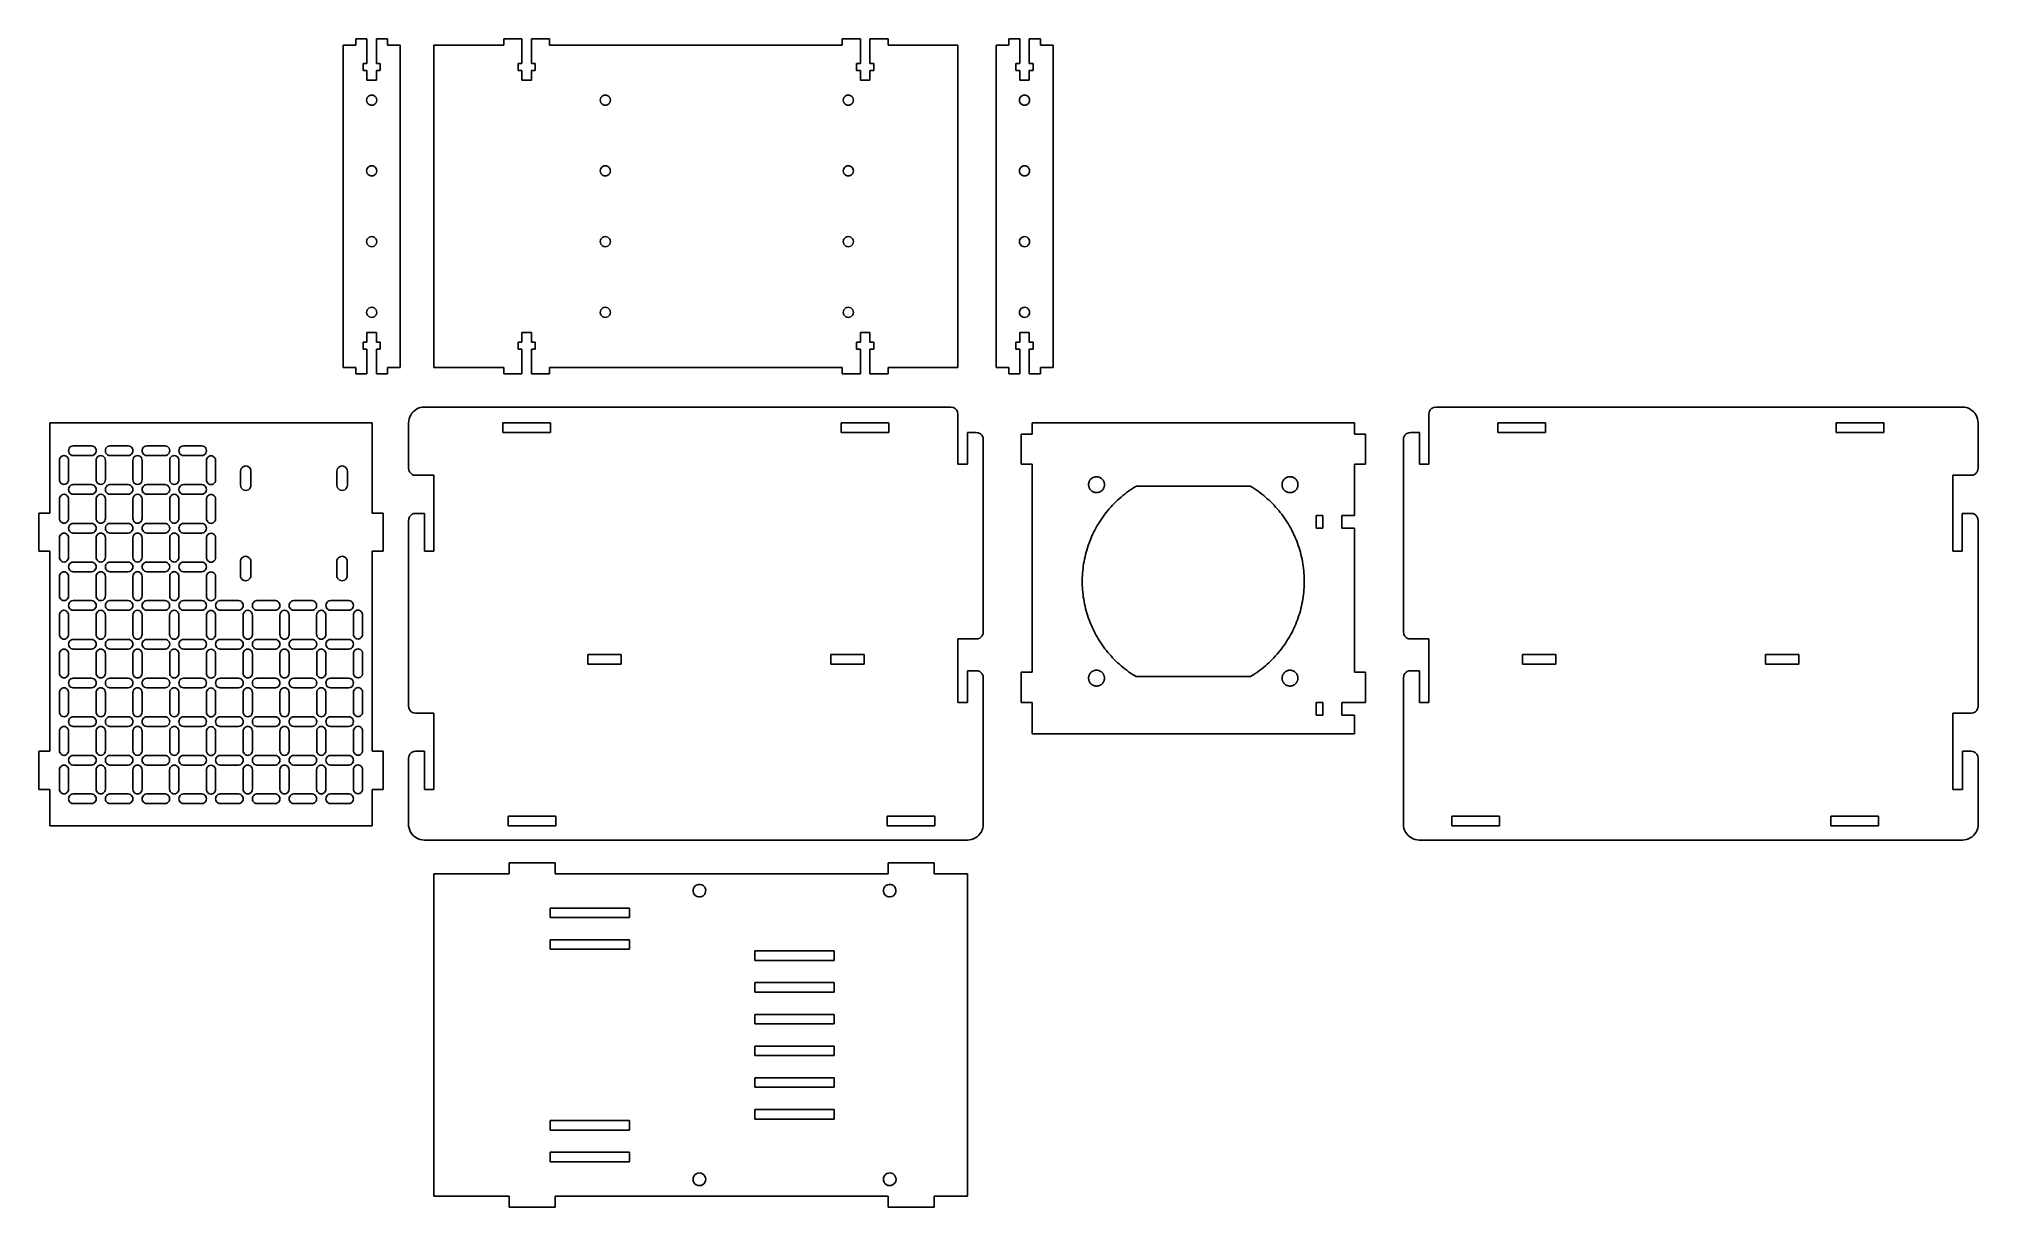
# Model space of a CAD drawing. Extents: x -306 to 306, y -184 to 184.
import ezdxf

# ---------------------------------------------------------------- set-up
doc = ezdxf.new("R2010")
doc.units = 0
doc.layers.get('0').update_dxf_attribs({"linetype": 'CONTINUOUS'})

msp = doc.modelspace()

# ---------------------------------------------------------------- linework, layer by layer
for p, q in [((-205.76, 184.18), (-205.76, 182.18)), ((-202.26, 184.18), (-205.76, 184.18)), ((-202.26, 184.18), (-202.26, 176.38)), ((-199.26, 176.38), (-199.26, 184.18)), ((-195.76, 184.18), (-199.26, 184.18)), ((-195.76, 182.18), (-195.76, 184.18)), ((-159.16, 182.18), (-159.16, 184.18)), ((-159.16, 184.18), (-153.41, 184.18)), ((-153.41, 176.38), (-153.41, 184.18)), ((-150.41, 184.18), (-150.41, 176.38)), ((-150.41, 184.18), (-144.66, 184.18)), ((-144.66, 184.18), (-144.66, 182.18)), ((-52.46, 182.18), (-52.46, 184.18)), ((-52.46, 184.18), (-46.71, 184.18)), ((-46.71, 176.38), (-46.71, 184.18)), ((-43.71, 184.18), (-43.71, 176.38)), ((-43.71, 184.18), (-37.96, 184.18)), ((-37.96, 184.18), (-37.96, 182.18)), ((0.06, 184.18), (0.06, 182.18)), ((3.56, 184.18), (0.06, 184.18)), ((3.56, 184.18), (3.56, 176.38)), ((6.56, 176.38), (6.56, 184.18)), ((10.06, 184.18), (6.56, 184.18)), ((10.06, 182.18), (10.06, 184.18)), ((-209.76, 182.18), (-209.76, 80.58)), ((-205.76, 182.18), (-209.76, 182.18)), ((-191.76, 182.18), (-195.76, 182.18)), ((-191.76, 80.58), (-191.76, 182.18)), ((-181.16, 80.58), (-181.16, 182.18)), ((-181.16, 182.18), (-159.16, 182.18)), ((-144.66, 182.18), (-52.46, 182.18)), ((-37.96, 182.18), (-15.96, 182.18)), ((-15.96, 182.18), (-15.96, 80.58)), ((-3.94, 182.18), (-3.94, 80.58)), ((0.06, 182.18), (-3.94, 182.18)), ((14.06, 182.18), (10.06, 182.18)), ((14.06, 80.58), (14.06, 182.18)), ((-202.26, 176.38), (-203.46, 176.38)), ((-203.46, 176.38), (-203.46, 174.18)), ((-203.46, 174.18), (-202.26, 174.18)), ((-202.26, 174.18), (-202.26, 171.18)), ((-198.06, 176.38), (-199.26, 176.38)), ((-199.26, 171.18), (-199.26, 174.18)), ((-199.26, 174.18), (-198.06, 174.18)), ((-198.06, 174.18), (-198.06, 176.38)), ((-154.61, 174.18), (-154.61, 176.38)), ((-154.61, 176.38), (-153.41, 176.38)), ((-153.41, 174.18), (-154.61, 174.18)), ((-153.41, 171.18), (-153.41, 174.18)), ((-150.41, 176.38), (-149.21, 176.38)), ((-150.41, 174.18), (-150.41, 171.18)), ((-149.21, 174.18), (-150.41, 174.18)), ((-149.21, 176.38), (-149.21, 174.18)), ((-47.91, 174.18), (-47.91, 176.38)), ((-47.91, 176.38), (-46.71, 176.38)), ((-46.71, 174.18), (-47.91, 174.18)), ((-46.71, 171.18), (-46.71, 174.18)), ((-43.71, 176.38), (-42.51, 176.38)), ((-42.51, 174.18), (-43.71, 174.18)), ((-43.71, 174.18), (-43.71, 171.18)), ((-42.51, 176.38), (-42.51, 174.18)), ((3.56, 176.38), (2.36, 176.38)), ((2.36, 176.38), (2.36, 174.18)), ((2.36, 174.18), (3.56, 174.18)), ((3.56, 174.18), (3.56, 171.18)), ((7.76, 176.38), (6.56, 176.38)), ((6.56, 171.18), (6.56, 174.18)), ((6.56, 174.18), (7.76, 174.18)), ((7.76, 174.18), (7.76, 176.38)), ((-202.36, 164.83), (-202.31, 165.25)), ((-202.31, 165.25), (-202.15, 165.63)), ((-202.26, 171.18), (-199.26, 171.18)), ((-202.15, 165.63), (-201.89, 165.96)), ((-201.89, 165.96), (-201.56, 166.22)), ((-201.56, 166.22), (-201.17, 166.38)), ((-201.17, 166.38), (-200.76, 166.43)), ((-200.76, 166.43), (-200.35, 166.38)), ((-200.35, 166.38), (-199.96, 166.22)), ((-199.96, 166.22), (-199.63, 165.96)), ((-199.63, 165.96), (-199.37, 165.63)), ((-199.37, 165.63), (-199.21, 165.25)), ((-199.21, 165.25), (-199.16, 164.83)), ((-150.41, 171.18), (-153.41, 171.18)), ((-128.66, 165.25), (-128.71, 164.83)), ((-128.5, 165.63), (-128.66, 165.25)), ((-128.24, 165.96), (-128.5, 165.63)), ((-127.91, 166.22), (-128.24, 165.96)), ((-127.53, 166.38), (-127.91, 166.22)), ((-127.11, 166.43), (-127.53, 166.38)), ((-126.7, 166.38), (-127.11, 166.43)), ((-126.31, 166.22), (-126.7, 166.38)), ((-125.98, 165.96), (-126.31, 166.22)), ((-125.73, 165.63), (-125.98, 165.96)), ((-125.57, 165.25), (-125.73, 165.63)), ((-125.51, 164.83), (-125.57, 165.25)), ((-52.06, 165.25), (-52.11, 164.83)), ((-51.9, 165.63), (-52.06, 165.25)), ((-51.64, 165.96), (-51.9, 165.63)), ((-51.31, 166.22), (-51.64, 165.96)), ((-50.93, 166.38), (-51.31, 166.22)), ((-50.51, 166.43), (-50.93, 166.38)), ((-50.1, 166.38), (-50.51, 166.43)), ((-49.71, 166.22), (-50.1, 166.38)), ((-49.38, 165.96), (-49.71, 166.22)), ((-49.13, 165.63), (-49.38, 165.96)), ((-48.97, 165.25), (-49.13, 165.63)), ((-48.91, 164.83), (-48.97, 165.25)), ((-43.71, 171.18), (-46.71, 171.18)), ((3.46, 164.83), (3.52, 165.25)), ((3.52, 165.25), (3.68, 165.63)), ((3.56, 171.18), (6.56, 171.18)), ((3.68, 165.63), (3.93, 165.96)), ((3.93, 165.96), (4.26, 166.22)), ((4.26, 166.22), (4.65, 166.38)), ((4.65, 166.38), (5.06, 166.43)), ((5.06, 166.43), (5.48, 166.38)), ((5.48, 166.38), (5.86, 166.22)), ((5.86, 166.22), (6.2, 165.96)), ((6.2, 165.96), (6.45, 165.63)), ((6.45, 165.63), (6.61, 165.25)), ((6.61, 165.25), (6.66, 164.83)), ((-202.31, 164.42), (-202.36, 164.83)), ((-202.15, 164.03), (-202.31, 164.42)), ((-201.89, 163.7), (-202.15, 164.03)), ((-201.56, 163.45), (-201.89, 163.7)), ((-201.17, 163.29), (-201.56, 163.45)), ((-200.76, 163.23), (-201.17, 163.29)), ((-200.35, 163.29), (-200.76, 163.23)), ((-199.96, 163.45), (-200.35, 163.29)), ((-199.63, 163.7), (-199.96, 163.45)), ((-199.37, 164.03), (-199.63, 163.7)), ((-199.21, 164.42), (-199.37, 164.03)), ((-199.16, 164.83), (-199.21, 164.42)), ((-128.71, 164.83), (-128.66, 164.42)), ((-128.66, 164.42), (-128.5, 164.03)), ((-128.5, 164.03), (-128.24, 163.7)), ((-128.24, 163.7), (-127.91, 163.45)), ((-127.91, 163.45), (-127.53, 163.29)), ((-127.53, 163.29), (-127.11, 163.23)), ((-127.11, 163.23), (-126.7, 163.29)), ((-126.7, 163.29), (-126.31, 163.45)), ((-126.31, 163.45), (-125.98, 163.7)), ((-125.98, 163.7), (-125.73, 164.03)), ((-125.73, 164.03), (-125.57, 164.42)), ((-125.57, 164.42), (-125.51, 164.83)), ((-52.11, 164.83), (-52.06, 164.42)), ((-52.06, 164.42), (-51.9, 164.03)), ((-51.9, 164.03), (-51.64, 163.7)), ((-51.64, 163.7), (-51.31, 163.45)), ((-51.31, 163.45), (-50.93, 163.29)), ((-50.93, 163.29), (-50.51, 163.23)), ((-50.51, 163.23), (-50.1, 163.29)), ((-50.1, 163.29), (-49.71, 163.45)), ((-49.71, 163.45), (-49.38, 163.7)), ((-49.38, 163.7), (-49.13, 164.03)), ((-49.13, 164.03), (-48.97, 164.42)), ((-48.97, 164.42), (-48.91, 164.83)), ((3.52, 164.42), (3.46, 164.83)), ((3.68, 164.03), (3.52, 164.42)), ((3.93, 163.7), (3.68, 164.03)), ((4.26, 163.45), (3.93, 163.7)), ((4.65, 163.29), (4.26, 163.45)), ((5.06, 163.23), (4.65, 163.29)), ((5.48, 163.29), (5.06, 163.23)), ((5.86, 163.45), (5.48, 163.29)), ((6.2, 163.7), (5.86, 163.45)), ((6.45, 164.03), (6.2, 163.7)), ((6.61, 164.42), (6.45, 164.03)), ((6.66, 164.83), (6.61, 164.42)), ((-202.36, 142.53), (-202.31, 142.95)), ((-202.31, 142.12), (-202.36, 142.53)), ((-202.31, 142.95), (-202.15, 143.33)), ((-202.15, 141.73), (-202.31, 142.12)), ((-202.15, 143.33), (-201.89, 143.66)), ((-201.89, 141.4), (-202.15, 141.73)), ((-201.89, 143.66), (-201.56, 143.92)), ((-201.56, 141.15), (-201.89, 141.4)), ((-201.56, 143.92), (-201.17, 144.08)), ((-201.17, 140.99), (-201.56, 141.15)), ((-201.17, 144.08), (-200.76, 144.13)), ((-200.76, 140.93), (-201.17, 140.99)), ((-200.76, 144.13), (-200.35, 144.08)), ((-200.35, 140.99), (-200.76, 140.93)), ((-200.35, 144.08), (-199.96, 143.92)), ((-199.96, 141.15), (-200.35, 140.99)), ((-199.96, 143.92), (-199.63, 143.66)), ((-199.63, 141.4), (-199.96, 141.15)), ((-199.63, 143.66), (-199.37, 143.33)), ((-199.37, 141.73), (-199.63, 141.4)), ((-199.37, 143.33), (-199.21, 142.95)), ((-199.21, 142.12), (-199.37, 141.73)), ((-199.21, 142.95), (-199.16, 142.53)), ((-199.16, 142.53), (-199.21, 142.12)), ((-128.66, 142.95), (-128.71, 142.53)), ((-128.71, 142.53), (-128.66, 142.12)), ((-128.5, 143.33), (-128.66, 142.95)), ((-128.66, 142.12), (-128.5, 141.73)), ((-128.24, 143.66), (-128.5, 143.33)), ((-128.5, 141.73), (-128.24, 141.4)), ((-127.91, 143.92), (-128.24, 143.66)), ((-128.24, 141.4), (-127.91, 141.15)), ((-127.53, 144.08), (-127.91, 143.92)), ((-127.91, 141.15), (-127.53, 140.99)), ((-127.11, 144.13), (-127.53, 144.08)), ((-127.53, 140.99), (-127.11, 140.93)), ((-126.7, 144.08), (-127.11, 144.13)), ((-127.11, 140.93), (-126.7, 140.99)), ((-126.31, 143.92), (-126.7, 144.08)), ((-126.7, 140.99), (-126.31, 141.15)), ((-125.98, 143.66), (-126.31, 143.92)), ((-126.31, 141.15), (-125.98, 141.4)), ((-125.73, 143.33), (-125.98, 143.66)), ((-125.98, 141.4), (-125.73, 141.73)), ((-125.57, 142.95), (-125.73, 143.33)), ((-125.73, 141.73), (-125.57, 142.12)), ((-125.51, 142.53), (-125.57, 142.95)), ((-125.57, 142.12), (-125.51, 142.53)), ((-52.06, 142.95), (-52.11, 142.53)), ((-52.11, 142.53), (-52.06, 142.12)), ((-51.9, 143.33), (-52.06, 142.95)), ((-52.06, 142.12), (-51.9, 141.73)), ((-51.64, 143.66), (-51.9, 143.33)), ((-51.9, 141.73), (-51.64, 141.4)), ((-51.31, 143.92), (-51.64, 143.66)), ((-51.64, 141.4), (-51.31, 141.15)), ((-50.93, 144.08), (-51.31, 143.92)), ((-51.31, 141.15), (-50.93, 140.99)), ((-50.51, 144.13), (-50.93, 144.08)), ((-50.93, 140.99), (-50.51, 140.93)), ((-50.1, 144.08), (-50.51, 144.13)), ((-50.51, 140.93), (-50.1, 140.99)), ((-49.71, 143.92), (-50.1, 144.08)), ((-50.1, 140.99), (-49.71, 141.15)), ((-49.38, 143.66), (-49.71, 143.92)), ((-49.71, 141.15), (-49.38, 141.4)), ((-49.13, 143.33), (-49.38, 143.66)), ((-49.38, 141.4), (-49.13, 141.73)), ((-48.97, 142.95), (-49.13, 143.33)), ((-49.13, 141.73), (-48.97, 142.12)), ((-48.91, 142.53), (-48.97, 142.95)), ((-48.97, 142.12), (-48.91, 142.53)), ((3.46, 142.53), (3.52, 142.95)), ((3.52, 142.12), (3.46, 142.53)), ((3.52, 142.95), (3.68, 143.33)), ((3.68, 141.73), (3.52, 142.12)), ((3.68, 143.33), (3.93, 143.66)), ((3.93, 141.4), (3.68, 141.73)), ((3.93, 143.66), (4.26, 143.92)), ((4.26, 141.15), (3.93, 141.4)), ((4.26, 143.92), (4.65, 144.08)), ((4.65, 140.99), (4.26, 141.15)), ((4.65, 144.08), (5.06, 144.13)), ((5.06, 140.93), (4.65, 140.99)), ((5.06, 144.13), (5.48, 144.08)), ((5.48, 140.99), (5.06, 140.93)), ((5.48, 144.08), (5.86, 143.92)), ((5.86, 141.15), (5.48, 140.99)), ((5.86, 143.92), (6.2, 143.66)), ((6.2, 141.4), (5.86, 141.15)), ((6.2, 143.66), (6.45, 143.33)), ((6.45, 141.73), (6.2, 141.4)), ((6.45, 143.33), (6.61, 142.95)), ((6.61, 142.12), (6.45, 141.73)), ((6.61, 142.95), (6.66, 142.53)), ((6.66, 142.53), (6.61, 142.12)), ((-202.36, 120.23), (-202.31, 120.65)), ((-202.31, 119.82), (-202.36, 120.23)), ((-202.31, 120.65), (-202.15, 121.03)), ((-202.15, 119.43), (-202.31, 119.82)), ((-202.15, 121.03), (-201.89, 121.36)), ((-201.89, 119.1), (-202.15, 119.43)), ((-201.89, 121.36), (-201.56, 121.62)), ((-201.56, 118.85), (-201.89, 119.1)), ((-201.56, 121.62), (-201.17, 121.78)), ((-201.17, 118.69), (-201.56, 118.85)), ((-201.17, 121.78), (-200.76, 121.83)), ((-200.76, 118.63), (-201.17, 118.69)), ((-200.76, 121.83), (-200.35, 121.78)), ((-200.35, 118.69), (-200.76, 118.63)), ((-200.35, 121.78), (-199.96, 121.62)), ((-199.96, 118.85), (-200.35, 118.69)), ((-199.96, 121.62), (-199.63, 121.36)), ((-199.63, 119.1), (-199.96, 118.85)), ((-199.63, 121.36), (-199.37, 121.03)), ((-199.37, 119.43), (-199.63, 119.1)), ((-199.37, 121.03), (-199.21, 120.65)), ((-199.21, 119.82), (-199.37, 119.43)), ((-199.21, 120.65), (-199.16, 120.23)), ((-199.16, 120.23), (-199.21, 119.82)), ((-128.66, 120.65), (-128.71, 120.23)), ((-128.71, 120.23), (-128.66, 119.82)), ((-128.5, 121.03), (-128.66, 120.65)), ((-128.66, 119.82), (-128.5, 119.43)), ((-128.24, 121.36), (-128.5, 121.03)), ((-128.5, 119.43), (-128.24, 119.1)), ((-127.91, 121.62), (-128.24, 121.36)), ((-128.24, 119.1), (-127.91, 118.85)), ((-127.53, 121.78), (-127.91, 121.62)), ((-127.91, 118.85), (-127.53, 118.69)), ((-127.11, 121.83), (-127.53, 121.78)), ((-127.53, 118.69), (-127.11, 118.63)), ((-126.7, 121.78), (-127.11, 121.83)), ((-127.11, 118.63), (-126.7, 118.69)), ((-126.31, 121.62), (-126.7, 121.78)), ((-126.7, 118.69), (-126.31, 118.85)), ((-125.98, 121.36), (-126.31, 121.62)), ((-126.31, 118.85), (-125.98, 119.1)), ((-125.73, 121.03), (-125.98, 121.36)), ((-125.98, 119.1), (-125.73, 119.43)), ((-125.57, 120.65), (-125.73, 121.03)), ((-125.73, 119.43), (-125.57, 119.82)), ((-125.51, 120.23), (-125.57, 120.65)), ((-125.57, 119.82), (-125.51, 120.23)), ((-52.06, 120.65), (-52.11, 120.23)), ((-52.11, 120.23), (-52.06, 119.82)), ((-51.9, 121.03), (-52.06, 120.65)), ((-52.06, 119.82), (-51.9, 119.43)), ((-51.64, 121.36), (-51.9, 121.03)), ((-51.9, 119.43), (-51.64, 119.1)), ((-51.31, 121.62), (-51.64, 121.36)), ((-51.64, 119.1), (-51.31, 118.85)), ((-50.93, 121.78), (-51.31, 121.62)), ((-51.31, 118.85), (-50.93, 118.69)), ((-50.51, 121.83), (-50.93, 121.78)), ((-50.93, 118.69), (-50.51, 118.63)), ((-50.1, 121.78), (-50.51, 121.83)), ((-50.51, 118.63), (-50.1, 118.69)), ((-49.71, 121.62), (-50.1, 121.78)), ((-50.1, 118.69), (-49.71, 118.85)), ((-49.38, 121.36), (-49.71, 121.62)), ((-49.71, 118.85), (-49.38, 119.1)), ((-49.13, 121.03), (-49.38, 121.36)), ((-49.38, 119.1), (-49.13, 119.43)), ((-48.97, 120.65), (-49.13, 121.03)), ((-49.13, 119.43), (-48.97, 119.82)), ((-48.91, 120.23), (-48.97, 120.65)), ((-48.97, 119.82), (-48.91, 120.23)), ((3.46, 120.23), (3.52, 120.65)), ((3.52, 119.82), (3.46, 120.23)), ((3.52, 120.65), (3.68, 121.03)), ((3.68, 119.43), (3.52, 119.82)), ((3.68, 121.03), (3.93, 121.36)), ((3.93, 119.1), (3.68, 119.43)), ((3.93, 121.36), (4.26, 121.62)), ((4.26, 118.85), (3.93, 119.1)), ((4.26, 121.62), (4.65, 121.78)), ((4.65, 118.69), (4.26, 118.85)), ((4.65, 121.78), (5.06, 121.83)), ((5.06, 118.63), (4.65, 118.69)), ((5.06, 121.83), (5.48, 121.78)), ((5.48, 118.69), (5.06, 118.63)), ((5.48, 121.78), (5.86, 121.62)), ((5.86, 118.85), (5.48, 118.69)), ((5.86, 121.62), (6.2, 121.36)), ((6.2, 119.1), (5.86, 118.85)), ((6.2, 121.36), (6.45, 121.03)), ((6.45, 119.43), (6.2, 119.1)), ((6.45, 121.03), (6.61, 120.65)), ((6.61, 119.82), (6.45, 119.43)), ((6.61, 120.65), (6.66, 120.23)), ((6.66, 120.23), (6.61, 119.82)), ((-202.36, 97.93), (-202.31, 98.35)), ((-202.31, 97.52), (-202.36, 97.93)), ((-202.31, 98.35), (-202.15, 98.73)), ((-202.15, 98.73), (-201.89, 99.06)), ((-201.89, 99.06), (-201.56, 99.32)), ((-201.56, 99.32), (-201.17, 99.48)), ((-201.17, 99.48), (-200.76, 99.53)), ((-200.76, 99.53), (-200.35, 99.48)), ((-200.35, 99.48), (-199.96, 99.32)), ((-199.96, 99.32), (-199.63, 99.06)), ((-199.63, 99.06), (-199.37, 98.73)), ((-199.37, 98.73), (-199.21, 98.35)), ((-199.21, 98.35), (-199.16, 97.93)), ((-199.16, 97.93), (-199.21, 97.52)), ((-128.66, 98.35), (-128.71, 97.93)), ((-128.71, 97.93), (-128.66, 97.52)), ((-128.5, 98.73), (-128.66, 98.35)), ((-128.24, 99.06), (-128.5, 98.73)), ((-127.91, 99.32), (-128.24, 99.06)), ((-127.53, 99.48), (-127.91, 99.32)), ((-127.11, 99.53), (-127.53, 99.48)), ((-126.7, 99.48), (-127.11, 99.53)), ((-126.31, 99.32), (-126.7, 99.48)), ((-125.98, 99.06), (-126.31, 99.32)), ((-125.73, 98.73), (-125.98, 99.06)), ((-125.57, 98.35), (-125.73, 98.73)), ((-125.51, 97.93), (-125.57, 98.35)), ((-125.57, 97.52), (-125.51, 97.93)), ((-52.06, 98.35), (-52.11, 97.93)), ((-52.11, 97.93), (-52.06, 97.52)), ((-51.9, 98.73), (-52.06, 98.35)), ((-51.64, 99.06), (-51.9, 98.73)), ((-51.31, 99.32), (-51.64, 99.06)), ((-50.93, 99.48), (-51.31, 99.32)), ((-50.51, 99.53), (-50.93, 99.48)), ((-50.1, 99.48), (-50.51, 99.53)), ((-49.71, 99.32), (-50.1, 99.48)), ((-49.38, 99.06), (-49.71, 99.32)), ((-49.13, 98.73), (-49.38, 99.06)), ((-48.97, 98.35), (-49.13, 98.73)), ((-48.91, 97.93), (-48.97, 98.35)), ((-48.97, 97.52), (-48.91, 97.93)), ((3.46, 97.93), (3.52, 98.35)), ((3.52, 97.52), (3.46, 97.93)), ((3.52, 98.35), (3.68, 98.73)), ((3.68, 98.73), (3.93, 99.06)), ((3.93, 99.06), (4.26, 99.32)), ((4.26, 99.32), (4.65, 99.48)), ((4.65, 99.48), (5.06, 99.53)), ((5.06, 99.53), (5.48, 99.48)), ((5.48, 99.48), (5.86, 99.32)), ((5.86, 99.32), (6.2, 99.06)), ((6.2, 99.06), (6.45, 98.73)), ((6.45, 98.73), (6.61, 98.35)), ((6.61, 98.35), (6.66, 97.93)), ((6.66, 97.93), (6.61, 97.52)), ((-202.15, 97.13), (-202.31, 97.52)), ((-201.89, 96.8), (-202.15, 97.13)), ((-201.56, 96.55), (-201.89, 96.8)), ((-201.17, 96.39), (-201.56, 96.55)), ((-200.76, 96.33), (-201.17, 96.39)), ((-200.35, 96.39), (-200.76, 96.33)), ((-199.96, 96.55), (-200.35, 96.39)), ((-199.63, 96.8), (-199.96, 96.55)), ((-199.37, 97.13), (-199.63, 96.8)), ((-199.21, 97.52), (-199.37, 97.13)), ((-128.66, 97.52), (-128.5, 97.13)), ((-128.5, 97.13), (-128.24, 96.8)), ((-128.24, 96.8), (-127.91, 96.55)), ((-127.91, 96.55), (-127.53, 96.39)), ((-127.53, 96.39), (-127.11, 96.33)), ((-127.11, 96.33), (-126.7, 96.39)), ((-126.7, 96.39), (-126.31, 96.55)), ((-126.31, 96.55), (-125.98, 96.8)), ((-125.98, 96.8), (-125.73, 97.13)), ((-125.73, 97.13), (-125.57, 97.52)), ((-52.06, 97.52), (-51.9, 97.13)), ((-51.9, 97.13), (-51.64, 96.8)), ((-51.64, 96.8), (-51.31, 96.55)), ((-51.31, 96.55), (-50.93, 96.39)), ((-50.93, 96.39), (-50.51, 96.33)), ((-50.51, 96.33), (-50.1, 96.39)), ((-50.1, 96.39), (-49.71, 96.55)), ((-49.71, 96.55), (-49.38, 96.8)), ((-49.38, 96.8), (-49.13, 97.13)), ((-49.13, 97.13), (-48.97, 97.52)), ((3.68, 97.13), (3.52, 97.52)), ((3.93, 96.8), (3.68, 97.13)), ((4.26, 96.55), (3.93, 96.8)), ((4.65, 96.39), (4.26, 96.55)), ((5.06, 96.33), (4.65, 96.39)), ((5.48, 96.39), (5.06, 96.33)), ((5.86, 96.55), (5.48, 96.39)), ((6.2, 96.8), (5.86, 96.55)), ((6.45, 97.13), (6.2, 96.8)), ((6.61, 97.52), (6.45, 97.13)), ((-202.26, 88.58), (-203.46, 88.58)), ((-203.46, 88.58), (-203.46, 86.38)), ((-203.46, 86.38), (-202.26, 86.38)), ((-199.26, 91.58), (-202.26, 91.58)), ((-202.26, 91.58), (-202.26, 88.58)), ((-202.26, 86.38), (-202.26, 78.58)), ((-199.26, 88.58), (-199.26, 91.58)), ((-198.06, 88.58), (-199.26, 88.58)), ((-199.26, 78.58), (-199.26, 86.38)), ((-199.26, 86.38), (-198.06, 86.38)), ((-198.06, 86.38), (-198.06, 88.58)), ((-154.61, 86.38), (-154.61, 88.58)), ((-154.61, 88.58), (-153.41, 88.58)), ((-153.41, 86.38), (-154.61, 86.38)), ((-153.41, 88.58), (-153.41, 91.58)), ((-153.41, 91.58), (-150.41, 91.58)), ((-153.41, 78.58), (-153.41, 86.38)), ((-150.41, 91.58), (-150.41, 88.58)), ((-150.41, 88.58), (-149.21, 88.58)), ((-149.21, 86.38), (-150.41, 86.38)), ((-150.41, 86.38), (-150.41, 78.58)), ((-149.21, 88.58), (-149.21, 86.38)), ((-47.91, 86.38), (-47.91, 88.58)), ((-47.91, 88.58), (-46.71, 88.58)), ((-46.71, 86.38), (-47.91, 86.38)), ((-46.71, 88.58), (-46.71, 91.58)), ((-46.71, 91.58), (-43.71, 91.58)), ((-46.71, 78.58), (-46.71, 86.38)), ((-43.71, 91.58), (-43.71, 88.58)), ((-43.71, 88.58), (-42.51, 88.58)), ((-42.51, 86.38), (-43.71, 86.38)), ((-43.71, 86.38), (-43.71, 78.58)), ((-42.51, 88.58), (-42.51, 86.38)), ((3.56, 88.58), (2.36, 88.58)), ((2.36, 88.58), (2.36, 86.38)), ((2.36, 86.38), (3.56, 86.38)), ((6.56, 91.58), (3.56, 91.58)), ((3.56, 91.58), (3.56, 88.58)), ((3.56, 86.38), (3.56, 78.58)), ((6.56, 88.58), (6.56, 91.58)), ((7.76, 88.58), (6.56, 88.58)), ((6.56, 78.58), (6.56, 86.38)), ((6.56, 86.38), (7.76, 86.38)), ((7.76, 86.38), (7.76, 88.58)), ((-209.76, 80.58), (-205.75, 80.58)), ((-205.75, 80.58), (-205.75, 78.58)), ((-195.75, 80.58), (-191.76, 80.58)), ((-195.75, 78.58), (-195.75, 80.58)), ((-159.16, 80.58), (-181.16, 80.58)), ((-159.16, 80.58), (-159.16, 78.58)), ((-52.46, 80.58), (-144.66, 80.58)), ((-144.66, 78.58), (-144.66, 80.58)), ((-52.46, 80.58), (-52.46, 78.58)), ((-15.96, 80.58), (-37.96, 80.58)), ((-37.96, 78.58), (-37.96, 80.58)), ((-3.94, 80.58), (0.07, 80.58)), ((0.07, 80.58), (0.07, 78.58)), ((10.07, 80.58), (14.06, 80.58)), ((10.07, 78.58), (10.07, 80.58)), ((-205.75, 78.58), (-202.26, 78.58)), ((-199.26, 78.58), (-195.75, 78.58)), ((-159.16, 78.58), (-153.41, 78.58)), ((-150.41, 78.58), (-144.66, 78.58)), ((-52.46, 78.58), (-46.71, 78.58)), ((-43.71, 78.58), (-37.96, 78.58)), ((0.07, 78.58), (3.56, 78.58)), ((6.56, 78.58), (10.07, 78.58)), ((-186.65, 67.39), (-187.19, 67.03)), ((-186.07, 67.68), (-186.65, 67.39)), ((-185.45, 67.89), (-186.07, 67.68)), ((-184.81, 68.02), (-185.45, 67.89)), ((-184.16, 68.06), (-184.81, 68.02)), ((-184.16, 68.06), (-18.16, 68.06)), ((-17.59, 67.99), (-18.16, 68.06)), ((-17.32, 67.89), (-17.59, 67.99)), ((-17.06, 67.77), (-17.32, 67.89)), ((-16.82, 67.61), (-17.06, 67.77)), ((-16.6, 67.42), (-16.82, 67.61)), ((-16.41, 67.2), (-16.6, 67.42)), ((132.98, 67.2), (133.17, 67.42)), ((133.17, 67.42), (133.39, 67.61)), ((133.39, 67.61), (133.63, 67.77)), ((133.63, 67.77), (133.88, 67.89)), ((133.88, 67.89), (134.16, 67.99)), ((134.16, 67.99), (134.73, 68.06)), ((300.73, 68.06), (134.73, 68.06)), ((300.73, 68.06), (301.38, 68.02)), ((301.38, 68.02), (302.02, 67.89)), ((302.02, 67.89), (302.63, 67.68)), ((302.63, 67.68), (303.22, 67.39)), ((303.22, 67.39), (303.76, 67.03)), ((-302.23, 34.6), (-302.23, 63.06)), ((-302.23, 63.06), (-200.63, 63.06)), ((-200.63, 63.06), (-200.63, 34.6)), ((-189.1, 63.73), (-189.14, 63.08)), ((-189.14, 48.81), (-189.14, 63.08)), ((-188.97, 64.37), (-189.1, 63.73)), ((-188.76, 64.99), (-188.97, 64.37)), ((-188.47, 65.57), (-188.76, 64.99)), ((-188.11, 66.11), (-188.47, 65.57)), ((-187.68, 66.6), (-188.11, 66.11)), ((-187.19, 67.03), (-187.68, 66.6)), ((-159.41, 63.06), (-159.41, 60.06)), ((-159.41, 63.06), (-144.41, 63.06)), ((-144.41, 63.06), (-144.41, 60.06)), ((-37.71, 63.06), (-52.71, 63.06)), ((-52.71, 63.06), (-52.71, 60.06)), ((-37.71, 60.06), (-37.71, 63.06)), ((-16.25, 66.96), (-16.41, 67.2)), ((-16.13, 66.7), (-16.25, 66.96)), ((-16.03, 66.43), (-16.13, 66.7)), ((-15.96, 65.86), (-16.03, 66.43)), ((-15.96, 65.86), (-15.96, 50.06)), ((7.45, 63.06), (7.45, 59.52)), ((109.05, 63.06), (7.45, 63.06)), ((109.05, 59.52), (109.05, 63.06)), ((132.53, 65.86), (132.6, 66.43)), ((132.53, 65.86), (132.53, 50.06)), ((132.6, 66.43), (132.69, 66.7)), ((132.69, 66.7), (132.82, 66.96)), ((132.82, 66.96), (132.98, 67.2)), ((154.28, 63.06), (169.28, 63.06)), ((154.28, 60.06), (154.28, 63.06)), ((169.28, 63.06), (169.28, 60.06)), ((260.98, 63.06), (260.98, 60.06)), ((275.98, 63.06), (260.98, 63.06)), ((275.98, 63.06), (275.98, 60.06)), ((303.76, 67.03), (304.25, 66.6)), ((304.25, 66.6), (304.68, 66.11)), ((304.68, 66.11), (305.04, 65.57)), ((305.04, 65.57), (305.33, 64.99)), ((305.33, 64.99), (305.54, 64.37)), ((305.54, 64.37), (305.66, 63.73)), ((305.66, 63.73), (305.71, 63.08)), ((305.71, 48.81), (305.71, 63.08)), ((-296.13, 55.07), (-296.28, 54.71)), ((-295.9, 55.39), (-296.13, 55.07)), ((-295.6, 55.63), (-295.9, 55.39)), ((-295.26, 55.78), (-295.6, 55.63)), ((-294.88, 55.83), (-295.26, 55.78)), ((-294.88, 55.83), (-289.09, 55.83)), ((-288.71, 55.78), (-289.09, 55.83)), ((-288.36, 55.63), (-288.71, 55.78)), ((-288.06, 55.39), (-288.36, 55.63)), ((-287.83, 55.07), (-288.06, 55.39)), ((-287.69, 54.71), (-287.83, 55.07)), ((-284.55, 55.07), (-284.69, 54.71)), ((-284.32, 55.39), (-284.55, 55.07)), ((-284.02, 55.63), (-284.32, 55.39)), ((-283.67, 55.78), (-284.02, 55.63)), ((-283.29, 55.83), (-283.67, 55.78)), ((-283.29, 55.83), (-277.5, 55.83)), ((-277.12, 55.78), (-277.5, 55.83)), ((-276.78, 55.63), (-277.12, 55.78)), ((-276.48, 55.39), (-276.78, 55.63)), ((-276.25, 55.07), (-276.48, 55.39)), ((-276.1, 54.71), (-276.25, 55.07)), ((-272.96, 55.07), (-273.11, 54.71)), ((-272.73, 55.39), (-272.96, 55.07)), ((-272.43, 55.63), (-272.73, 55.39)), ((-272.08, 55.78), (-272.43, 55.63)), ((-271.71, 55.83), (-272.08, 55.78)), ((-271.71, 55.83), (-265.91, 55.83)), ((-265.54, 55.78), (-265.91, 55.83)), ((-265.19, 55.63), (-265.54, 55.78)), ((-264.89, 55.39), (-265.19, 55.63)), ((-264.66, 55.07), (-264.89, 55.39)), ((-264.51, 54.71), (-264.66, 55.07)), ((-261.37, 55.07), (-261.52, 54.71)), ((-261.14, 55.39), (-261.37, 55.07)), ((-260.84, 55.63), (-261.14, 55.39)), ((-260.49, 55.78), (-260.84, 55.63)), ((-260.12, 55.83), (-260.49, 55.78)), ((-260.12, 55.83), (-254.33, 55.83)), ((-253.95, 55.78), (-254.33, 55.83)), ((-253.6, 55.63), (-253.95, 55.78)), ((-253.3, 55.39), (-253.6, 55.63)), ((-253.07, 55.07), (-253.3, 55.39)), ((-252.93, 54.71), (-253.07, 55.07)), ((-144.41, 60.06), (-159.41, 60.06)), ((-52.71, 60.06), (-37.71, 60.06)), ((-12.96, 50.06), (-12.96, 60.06)), ((-12.96, 60.06), (-10.19, 60.06)), ((-10.19, 60.06), (-9.61, 59.98)), ((-9.61, 59.98), (-9.33, 59.89)), ((-9.33, 59.89), (-9.07, 59.76)), ((-9.07, 59.76), (-8.82, 59.6)), ((-8.82, 59.6), (-8.6, 59.4)), ((-8.6, 59.4), (-8.41, 59.18)), ((-8.41, 59.18), (-8.24, 58.94)), ((-8.24, 58.94), (-8.11, 58.67)), ((-8.11, 58.67), (-8.02, 58.39)), ((-8.02, 58.39), (-7.94, 57.81)), ((-7.94, 57.81), (-7.95, -2.79)), ((3.95, 59.52), (3.95, 50.06)), ((7.45, 59.52), (3.95, 59.52)), ((109.05, 59.52), (112.55, 59.52)), ((112.55, 59.52), (112.55, 50.06)), ((124.58, 58.39), (124.51, 57.81)), ((124.51, 57.81), (124.52, -2.79)), ((124.68, 58.67), (124.58, 58.39)), ((124.81, 58.94), (124.68, 58.67)), ((124.97, 59.18), (124.81, 58.94)), ((125.17, 59.4), (124.97, 59.18)), ((125.39, 59.6), (125.17, 59.4)), ((125.63, 59.76), (125.39, 59.6)), ((125.89, 59.89), (125.63, 59.76)), ((126.17, 59.98), (125.89, 59.89)), ((126.76, 60.06), (126.17, 59.98)), ((129.53, 60.06), (126.76, 60.06)), ((129.53, 50.06), (129.53, 60.06)), ((169.28, 60.06), (154.28, 60.06)), ((260.98, 60.06), (275.98, 60.06)), ((-299.18, 51.67), (-299.23, 51.27)), ((-299.23, 45.19), (-299.23, 51.27)), ((-299.03, 52.03), (-299.18, 51.67)), ((-298.8, 52.35), (-299.03, 52.03)), ((-298.5, 52.59), (-298.8, 52.35)), ((-298.15, 52.74), (-298.5, 52.59)), ((-297.78, 52.79), (-298.15, 52.74)), ((-297.4, 52.74), (-297.78, 52.79)), ((-297.05, 52.59), (-297.4, 52.74)), ((-296.75, 52.35), (-297.05, 52.59)), ((-296.52, 52.03), (-296.75, 52.35)), ((-296.38, 51.67), (-296.52, 52.03)), ((-296.33, 51.27), (-296.38, 51.67)), ((-296.28, 54.71), (-296.33, 54.31)), ((-296.33, 54.31), (-296.28, 53.92)), ((-296.33, 51.27), (-296.33, 45.19)), ((-296.28, 53.92), (-296.13, 53.55)), ((-296.13, 53.55), (-295.9, 53.24)), ((-295.9, 53.24), (-295.6, 53)), ((-295.6, 53), (-295.26, 52.84)), ((-295.26, 52.84), (-294.88, 52.79)), ((-289.09, 52.79), (-294.88, 52.79)), ((-289.09, 52.79), (-288.71, 52.84)), ((-288.71, 52.84), (-288.36, 53)), ((-288.36, 53), (-288.06, 53.24)), ((-288.06, 53.24), (-287.83, 53.55)), ((-287.83, 53.55), (-287.69, 53.92)), ((-287.64, 54.31), (-287.69, 54.71)), ((-287.69, 53.92), (-287.64, 54.31)), ((-287.59, 51.67), (-287.64, 51.27)), ((-287.64, 45.19), (-287.64, 51.27)), ((-287.44, 52.03), (-287.59, 51.67)), ((-287.21, 52.35), (-287.44, 52.03)), ((-286.91, 52.59), (-287.21, 52.35)), ((-286.56, 52.74), (-286.91, 52.59)), ((-286.19, 52.79), (-286.56, 52.74)), ((-285.82, 52.74), (-286.19, 52.79)), ((-285.47, 52.59), (-285.82, 52.74)), ((-285.17, 52.35), (-285.47, 52.59)), ((-284.94, 52.03), (-285.17, 52.35)), ((-284.79, 51.67), (-284.94, 52.03)), ((-284.74, 51.27), (-284.79, 51.67)), ((-284.69, 54.71), (-284.74, 54.31)), ((-284.74, 54.31), (-284.69, 53.92)), ((-284.74, 51.27), (-284.74, 45.19)), ((-284.69, 53.92), (-284.55, 53.55)), ((-284.55, 53.55), (-284.32, 53.24)), ((-284.32, 53.24), (-284.02, 53)), ((-284.02, 53), (-283.67, 52.84)), ((-283.67, 52.84), (-283.29, 52.79)), ((-277.5, 52.79), (-283.29, 52.79)), ((-277.5, 52.79), (-277.12, 52.84)), ((-277.12, 52.84), (-276.78, 53)), ((-276.78, 53), (-276.48, 53.24)), ((-276.48, 53.24), (-276.25, 53.55)), ((-276.25, 53.55), (-276.1, 53.92)), ((-276.05, 54.31), (-276.1, 54.71)), ((-276.1, 53.92), (-276.05, 54.31)), ((-276, 51.67), (-276.05, 51.27)), ((-276.05, 45.19), (-276.05, 51.27)), ((-275.86, 52.03), (-276, 51.67)), ((-275.63, 52.35), (-275.86, 52.03)), ((-275.33, 52.59), (-275.63, 52.35)), ((-274.98, 52.74), (-275.33, 52.59)), ((-274.6, 52.79), (-274.98, 52.74)), ((-274.23, 52.74), (-274.6, 52.79)), ((-273.88, 52.59), (-274.23, 52.74)), ((-273.58, 52.35), (-273.88, 52.59)), ((-273.35, 52.03), (-273.58, 52.35)), ((-273.2, 51.67), (-273.35, 52.03)), ((-273.15, 51.27), (-273.2, 51.67)), ((-273.11, 54.71), (-273.15, 54.31)), ((-273.15, 54.31), (-273.11, 53.92)), ((-273.15, 51.27), (-273.15, 45.19)), ((-273.11, 53.92), (-272.96, 53.55)), ((-272.96, 53.55), (-272.73, 53.24)), ((-272.73, 53.24), (-272.43, 53)), ((-272.43, 53), (-272.08, 52.84)), ((-272.08, 52.84), (-271.71, 52.79)), ((-265.91, 52.79), (-271.71, 52.79)), ((-265.91, 52.79), (-265.54, 52.84)), ((-265.54, 52.84), (-265.19, 53)), ((-265.19, 53), (-264.89, 53.24)), ((-264.89, 53.24), (-264.66, 53.55)), ((-264.66, 53.55), (-264.51, 53.92)), ((-264.46, 54.31), (-264.51, 54.71)), ((-264.51, 53.92), (-264.46, 54.31)), ((-264.41, 51.67), (-264.46, 51.27)), ((-264.46, 45.19), (-264.46, 51.27)), ((-264.27, 52.03), (-264.41, 51.67)), ((-264.04, 52.35), (-264.27, 52.03)), ((-263.74, 52.59), (-264.04, 52.35)), ((-263.39, 52.74), (-263.74, 52.59)), ((-263.02, 52.79), (-263.39, 52.74)), ((-262.64, 52.74), (-263.02, 52.79)), ((-262.29, 52.59), (-262.64, 52.74)), ((-261.99, 52.35), (-262.29, 52.59)), ((-261.76, 52.03), (-261.99, 52.35)), ((-261.62, 51.67), (-261.76, 52.03)), ((-261.57, 51.27), (-261.62, 51.67)), ((-261.52, 54.71), (-261.57, 54.31)), ((-261.57, 54.31), (-261.52, 53.92)), ((-261.57, 51.27), (-261.57, 45.19)), ((-261.52, 53.92), (-261.37, 53.55)), ((-261.37, 53.55), (-261.14, 53.24)), ((-261.14, 53.24), (-260.84, 53)), ((-260.84, 53), (-260.49, 52.84)), ((-260.49, 52.84), (-260.12, 52.79)), ((-254.33, 52.79), (-260.12, 52.79)), ((-254.33, 52.79), (-253.95, 52.84)), ((-253.95, 52.84), (-253.6, 53)), ((-253.6, 53), (-253.3, 53.24)), ((-253.3, 53.24), (-253.07, 53.55)), ((-253.07, 53.55), (-252.93, 53.92)), ((-252.88, 54.31), (-252.93, 54.71)), ((-252.93, 53.92), (-252.88, 54.31)), ((-252.83, 51.61), (-252.88, 51.22)), ((-252.88, 45.14), (-252.88, 51.22)), ((-252.68, 51.98), (-252.83, 51.61)), ((-252.45, 52.3), (-252.68, 51.98)), ((-252.15, 52.54), (-252.45, 52.3)), ((-251.8, 52.69), (-252.15, 52.54)), ((-251.43, 52.74), (-251.8, 52.69)), ((-251.05, 52.69), (-251.43, 52.74)), ((-250.7, 52.54), (-251.05, 52.69)), ((-250.4, 52.3), (-250.7, 52.54)), ((-250.17, 51.98), (-250.4, 52.3)), ((-250.03, 51.61), (-250.17, 51.98)), ((-249.98, 51.22), (-250.03, 51.61)), ((-249.98, 51.22), (-249.98, 45.14)), ((-241.92, 48.68), (-241.65, 49.02)), ((-241.65, 49.02), (-241.31, 49.28)), ((-241.31, 49.28), (-240.91, 49.45)), ((-240.91, 49.45), (-240.49, 49.5)), ((-240.49, 49.5), (-240.06, 49.45)), ((-240.06, 49.45), (-239.66, 49.28)), ((-239.66, 49.28), (-239.32, 49.02)), ((-239.32, 49.02), (-239.06, 48.68)), ((-211.53, 48.67), (-211.27, 49.01)), ((-211.27, 49.01), (-210.93, 49.28)), ((-210.93, 49.28), (-210.53, 49.44)), ((-210.53, 49.44), (-210.1, 49.5)), ((-210.1, 49.5), (-209.67, 49.44)), ((-209.67, 49.44), (-209.28, 49.28)), ((-209.28, 49.28), (-208.93, 49.01)), ((-208.93, 49.01), (-208.67, 48.67)), ((-15.96, 50.06), (-12.96, 50.06)), ((3.95, 50.06), (7.45, 50.06)), ((7.45, 50.06), (7.45, -15.53)), ((109.05, 33.91), (109.05, 50.06)), ((112.55, 50.06), (109.05, 50.06)), ((132.53, 50.06), (129.53, 50.06)), ((-299.23, 45.19), (-299.18, 44.8)), ((-299.18, 44.8), (-299.03, 44.43)), ((-299.03, 44.43), (-298.8, 44.12)), ((-298.8, 44.12), (-298.5, 43.88)), ((-298.5, 43.88), (-298.15, 43.72)), ((-298.15, 43.72), (-297.78, 43.67)), ((-297.78, 43.67), (-297.4, 43.72)), ((-297.4, 43.72), (-297.05, 43.88)), ((-297.05, 43.88), (-296.75, 44.12)), ((-296.75, 44.12), (-296.52, 44.43)), ((-296.52, 44.43), (-296.38, 44.8)), ((-296.38, 44.8), (-296.33, 45.19)), ((-296.13, 42.86), (-296.28, 42.49)), ((-295.9, 43.17), (-296.13, 42.86)), ((-295.6, 43.42), (-295.9, 43.17)), ((-295.25, 43.57), (-295.6, 43.42)), ((-294.88, 43.62), (-295.25, 43.57)), ((-294.88, 43.62), (-289.08, 43.62)), ((-288.71, 43.57), (-289.08, 43.62)), ((-288.36, 43.42), (-288.71, 43.57)), ((-288.06, 43.17), (-288.36, 43.42)), ((-287.83, 42.86), (-288.06, 43.17)), ((-287.69, 42.49), (-287.83, 42.86)), ((-287.64, 45.19), (-287.59, 44.8)), ((-287.59, 44.8), (-287.44, 44.43)), ((-287.44, 44.43), (-287.21, 44.12)), ((-287.21, 44.12), (-286.91, 43.88)), ((-286.91, 43.88), (-286.56, 43.72)), ((-286.56, 43.72), (-286.19, 43.67)), ((-286.19, 43.67), (-285.82, 43.72)), ((-285.82, 43.72), (-285.47, 43.88)), ((-285.47, 43.88), (-285.17, 44.12)), ((-285.17, 44.12), (-284.94, 44.43)), ((-284.94, 44.43), (-284.79, 44.8)), ((-284.79, 44.8), (-284.74, 45.19)), ((-284.55, 42.86), (-284.69, 42.49)), ((-284.32, 43.17), (-284.55, 42.86)), ((-284.02, 43.42), (-284.32, 43.17)), ((-283.67, 43.57), (-284.02, 43.42)), ((-283.29, 43.62), (-283.67, 43.57)), ((-283.29, 43.62), (-277.5, 43.62)), ((-277.12, 43.57), (-277.5, 43.62)), ((-276.77, 43.42), (-277.12, 43.57)), ((-276.47, 43.17), (-276.77, 43.42)), ((-276.24, 42.86), (-276.47, 43.17)), ((-276.1, 42.49), (-276.24, 42.86)), ((-276.05, 45.19), (-276, 44.8)), ((-276, 44.8), (-275.86, 44.43)), ((-275.86, 44.43), (-275.63, 44.12)), ((-275.63, 44.12), (-275.33, 43.88)), ((-275.33, 43.88), (-274.98, 43.72)), ((-274.98, 43.72), (-274.6, 43.67)), ((-274.6, 43.67), (-274.23, 43.72)), ((-274.23, 43.72), (-273.88, 43.88)), ((-273.88, 43.88), (-273.58, 44.12)), ((-273.58, 44.12), (-273.35, 44.43)), ((-273.35, 44.43), (-273.2, 44.8)), ((-273.2, 44.8), (-273.15, 45.19)), ((-272.96, 42.86), (-273.1, 42.49)), ((-272.73, 43.17), (-272.96, 42.86)), ((-272.43, 43.42), (-272.73, 43.17)), ((-272.08, 43.57), (-272.43, 43.42)), ((-271.7, 43.62), (-272.08, 43.57)), ((-271.7, 43.62), (-265.91, 43.62)), ((-265.54, 43.57), (-265.91, 43.62)), ((-265.19, 43.42), (-265.54, 43.57)), ((-264.89, 43.17), (-265.19, 43.42)), ((-264.66, 42.86), (-264.89, 43.17)), ((-264.51, 42.49), (-264.66, 42.86)), ((-264.46, 45.19), (-264.41, 44.8)), ((-264.41, 44.8), (-264.27, 44.43)), ((-264.27, 44.43), (-264.04, 44.12)), ((-264.04, 44.12), (-263.74, 43.88)), ((-263.74, 43.88), (-263.39, 43.72)), ((-263.39, 43.72), (-263.02, 43.67)), ((-263.02, 43.67), (-262.64, 43.72)), ((-262.64, 43.72), (-262.29, 43.88)), ((-262.29, 43.88), (-261.99, 44.12)), ((-261.99, 44.12), (-261.76, 44.43)), ((-261.76, 44.43), (-261.62, 44.8)), ((-261.62, 44.8), (-261.57, 45.19)), ((-261.37, 42.86), (-261.52, 42.49)), ((-261.14, 43.17), (-261.37, 42.86)), ((-260.84, 43.42), (-261.14, 43.17)), ((-260.49, 43.57), (-260.84, 43.42)), ((-260.12, 43.62), (-260.49, 43.57)), ((-260.12, 43.62), (-254.32, 43.62)), ((-253.95, 43.57), (-254.32, 43.62)), ((-253.6, 43.42), (-253.95, 43.57)), ((-253.3, 43.17), (-253.6, 43.42)), ((-253.07, 42.86), (-253.3, 43.17)), ((-252.92, 42.49), (-253.07, 42.86)), ((-252.88, 45.14), (-252.83, 44.75)), ((-252.83, 44.75), (-252.68, 44.38)), ((-252.68, 44.38), (-252.45, 44.06)), ((-252.45, 44.06), (-252.15, 43.82)), ((-252.15, 43.82), (-251.8, 43.67)), ((-251.8, 43.67), (-251.43, 43.62)), ((-251.43, 43.62), (-251.05, 43.67)), ((-251.05, 43.67), (-250.7, 43.82)), ((-250.7, 43.82), (-250.4, 44.06)), ((-250.4, 44.06), (-250.17, 44.38)), ((-250.17, 44.38), (-250.03, 44.75)), ((-250.03, 44.75), (-249.98, 45.14)), ((-242.14, 47.85), (-242.08, 48.28)), ((-242.14, 47.85), (-242.14, 43.45)), ((-242.14, 43.45), (-242.08, 43.03)), ((-242.08, 48.28), (-241.92, 48.68)), ((-242.08, 43.03), (-241.92, 42.63)), ((-239.06, 48.68), (-238.89, 48.28)), ((-239.06, 42.63), (-238.89, 43.03)), ((-238.89, 48.28), (-238.84, 47.85)), ((-238.89, 43.03), (-238.84, 43.45)), ((-238.84, 43.45), (-238.84, 47.85)), ((-211.75, 47.85), (-211.69, 48.27)), ((-211.75, 47.85), (-211.75, 43.45)), ((-211.75, 43.45), (-211.69, 43.02)), ((-211.69, 48.27), (-211.53, 48.67)), ((-211.69, 43.02), (-211.53, 42.62)), ((-208.67, 48.67), (-208.51, 48.27)), ((-208.67, 42.62), (-208.51, 43.02)), ((-208.51, 48.27), (-208.45, 47.85)), ((-208.51, 43.02), (-208.45, 43.45)), ((-208.45, 43.45), (-208.45, 47.85)), ((-189.06, 48.23), (-189.14, 48.81)), ((-188.97, 47.95), (-189.06, 48.23)), ((-188.84, 47.69), (-188.97, 47.95)), ((-188.68, 47.44), (-188.84, 47.69)), ((-188.48, 47.22), (-188.68, 47.44)), ((-188.26, 47.03), (-188.48, 47.22)), ((-188.02, 46.86), (-188.26, 47.03)), ((-187.75, 46.73), (-188.02, 46.86)), ((-187.47, 46.64), (-187.75, 46.73)), ((-186.89, 46.56), (-187.47, 46.64)), ((-181.14, 46.56), (-186.89, 46.56)), ((-181.14, 22.6), (-181.14, 46.56)), ((25.25, 43.72), (25.27, 43.88)), ((25.25, 43.57), (25.25, 43.72)), ((25.26, 43.41), (25.25, 43.57)), ((25.28, 43.25), (25.26, 43.41)), ((25.27, 43.88), (25.29, 44.04)), ((25.3, 43.1), (25.28, 43.25)), ((25.29, 44.04), (25.32, 44.19)), ((25.34, 42.95), (25.3, 43.1)), ((25.32, 44.19), (25.36, 44.34)), ((25.39, 42.8), (25.34, 42.95)), ((25.36, 44.34), (25.41, 44.49)), ((25.41, 44.49), (25.47, 44.64)), ((25.47, 44.64), (25.54, 44.78)), ((25.54, 44.78), (25.62, 44.91)), ((25.62, 44.91), (25.7, 45.04)), ((25.7, 45.04), (25.8, 45.17)), ((25.8, 45.17), (25.9, 45.29)), ((25.9, 45.29), (26.01, 45.4)), ((26.01, 45.4), (26.12, 45.51)), ((26.12, 45.51), (26.25, 45.61)), ((26.25, 45.61), (26.38, 45.7)), ((26.38, 45.7), (26.51, 45.78)), ((26.51, 45.78), (26.65, 45.85)), ((26.65, 45.85), (26.79, 45.92)), ((26.79, 45.92), (26.94, 45.97)), ((26.94, 45.97), (27.09, 46.02)), ((27.09, 46.02), (27.24, 46.06)), ((27.24, 46.06), (27.4, 46.08)), ((27.4, 46.08), (27.55, 46.1)), ((27.55, 46.1), (27.71, 46.11)), ((27.71, 46.11), (27.87, 46.11)), ((27.87, 46.11), (28.02, 46.1)), ((28.02, 46.1), (28.18, 46.07)), ((28.18, 46.07), (28.33, 46.04)), ((28.33, 46.04), (28.48, 46)), ((28.48, 46), (28.63, 45.95)), ((28.63, 45.95), (28.78, 45.89)), ((28.78, 45.89), (28.92, 45.82)), ((28.92, 45.82), (29.05, 45.74)), ((29.05, 45.74), (29.19, 45.66)), ((29.19, 45.66), (29.31, 45.56)), ((29.31, 45.56), (29.43, 45.46)), ((29.43, 45.46), (29.54, 45.35)), ((29.54, 45.35), (29.65, 45.24)), ((29.65, 45.24), (29.75, 45.11)), ((29.75, 45.11), (29.84, 44.99)), ((29.84, 44.99), (29.92, 44.85)), ((29.92, 44.85), (29.99, 44.71)), ((29.99, 44.71), (30.06, 44.57)), ((30.06, 44.57), (30.12, 44.42)), ((30.14, 42.88), (30.09, 42.73)), ((30.12, 44.42), (30.16, 44.27)), ((30.18, 43.03), (30.14, 42.88)), ((30.16, 44.27), (30.2, 44.12)), ((30.22, 43.18), (30.18, 43.03)), ((30.2, 44.12), (30.23, 43.97)), ((30.24, 43.34), (30.22, 43.18)), ((30.23, 43.97), (30.24, 43.81)), ((30.24, 43.81), (30.25, 43.65)), ((30.25, 43.5), (30.24, 43.34)), ((30.25, 43.65), (30.25, 43.5)), ((39.68, 42.78), (40.35, 43.11)), ((76.16, 43.11), (40.35, 43.11)), ((76.16, 43.11), (76.83, 42.78)), ((86.25, 43.61), (86.26, 43.77)), ((86.26, 43.45), (86.25, 43.61)), ((86.26, 43.77), (86.27, 43.92)), ((86.27, 43.3), (86.26, 43.45)), ((86.27, 43.92), (86.3, 44.08)), ((86.3, 43.14), (86.27, 43.3)), ((86.3, 44.08), (86.33, 44.23)), ((86.33, 42.99), (86.3, 43.14)), ((86.33, 44.23), (86.37, 44.38)), ((86.37, 42.84), (86.33, 42.99)), ((86.37, 44.38), (86.43, 44.53)), ((86.43, 42.69), (86.37, 42.84)), ((86.43, 44.53), (86.49, 44.67)), ((86.49, 44.67), (86.56, 44.81)), ((86.56, 44.81), (86.64, 44.95)), ((86.64, 44.95), (86.73, 45.08)), ((86.73, 45.08), (86.83, 45.2)), ((86.83, 45.2), (86.93, 45.32)), ((86.93, 45.32), (87.04, 45.43)), ((87.04, 45.43), (87.16, 45.54)), ((87.16, 45.54), (87.28, 45.63)), ((87.28, 45.63), (87.41, 45.72)), ((87.41, 45.72), (87.55, 45.8)), ((87.55, 45.8), (87.69, 45.87)), ((87.69, 45.87), (87.83, 45.93)), ((87.83, 45.93), (87.98, 45.99)), ((87.98, 45.99), (88.13, 46.03)), ((88.13, 46.03), (88.28, 46.07)), ((88.28, 46.07), (88.44, 46.09)), ((88.44, 46.09), (88.59, 46.11)), ((88.59, 46.11), (88.75, 46.11)), ((88.75, 46.11), (88.91, 46.11)), ((88.91, 46.11), (89.06, 46.09)), ((89.06, 46.09), (89.22, 46.07)), ((89.22, 46.07), (89.37, 46.03)), ((89.37, 46.03), (89.52, 45.99)), ((89.52, 45.99), (89.67, 45.93)), ((89.67, 45.93), (89.82, 45.87)), ((89.82, 45.87), (89.96, 45.8)), ((89.96, 45.8), (90.09, 45.72)), ((90.09, 45.72), (90.22, 45.63)), ((90.22, 45.63), (90.35, 45.54)), ((90.35, 45.54), (90.46, 45.43)), ((90.46, 45.43), (90.57, 45.32)), ((90.57, 45.32), (90.68, 45.2)), ((90.68, 45.2), (90.77, 45.08)), ((90.77, 45.08), (90.86, 44.95)), ((90.86, 44.95), (90.94, 44.81)), ((90.94, 44.81), (91.01, 44.67)), ((91.01, 44.67), (91.08, 44.53)), ((91.08, 44.53), (91.13, 44.38)), ((91.13, 42.84), (91.08, 42.69)), ((91.13, 44.38), (91.17, 44.23)), ((91.17, 42.99), (91.13, 42.84)), ((91.17, 44.23), (91.21, 44.08)), ((91.21, 43.14), (91.17, 42.99)), ((91.21, 44.08), (91.23, 43.92)), ((91.23, 43.3), (91.21, 43.14)), ((91.23, 43.92), (91.25, 43.77)), ((91.25, 43.45), (91.23, 43.3)), ((91.25, 43.77), (91.25, 43.61)), ((91.25, 43.61), (91.25, 43.45)), ((297.71, 22.6), (297.71, 46.56)), ((297.71, 46.56), (303.46, 46.56)), ((303.46, 46.56), (304.04, 46.64)), ((304.04, 46.64), (304.32, 46.73)), ((304.32, 46.73), (304.58, 46.86)), ((304.58, 46.86), (304.83, 47.03)), ((304.83, 47.03), (305.05, 47.22)), ((305.05, 47.22), (305.24, 47.44)), ((305.24, 47.44), (305.4, 47.69)), ((305.4, 47.69), (305.53, 47.95)), ((305.53, 47.95), (305.63, 48.23)), ((305.63, 48.23), (305.71, 48.81)), ((-299.17, 39.45), (-299.22, 39.06)), ((-299.22, 32.98), (-299.22, 39.06)), ((-299.03, 39.82), (-299.17, 39.45)), ((-298.8, 40.13), (-299.03, 39.82)), ((-298.5, 40.38), (-298.8, 40.13)), ((-298.15, 40.53), (-298.5, 40.38)), ((-297.77, 40.58), (-298.15, 40.53)), ((-297.4, 40.53), (-297.77, 40.58)), ((-297.05, 40.38), (-297.4, 40.53)), ((-296.75, 40.13), (-297.05, 40.38)), ((-296.52, 39.82), (-296.75, 40.13)), ((-296.38, 39.45), (-296.52, 39.82)), ((-296.33, 39.06), (-296.38, 39.45)), ((-296.28, 42.49), (-296.33, 42.1)), ((-296.33, 42.1), (-296.28, 41.71)), ((-296.33, 39.06), (-296.33, 32.98)), ((-296.28, 41.71), (-296.13, 41.34)), ((-296.13, 41.34), (-295.9, 41.02)), ((-295.9, 41.02), (-295.6, 40.78)), ((-295.6, 40.78), (-295.25, 40.63)), ((-295.25, 40.63), (-294.88, 40.58)), ((-289.08, 40.58), (-294.88, 40.58)), ((-289.08, 40.58), (-288.71, 40.63)), ((-288.71, 40.63), (-288.36, 40.78)), ((-288.36, 40.78), (-288.06, 41.02)), ((-288.06, 41.02), (-287.83, 41.34)), ((-287.83, 41.34), (-287.69, 41.71)), ((-287.64, 42.1), (-287.69, 42.49)), ((-287.69, 41.71), (-287.64, 42.1)), ((-287.59, 39.45), (-287.64, 39.06)), ((-287.64, 32.98), (-287.64, 39.06)), ((-287.44, 39.82), (-287.59, 39.45)), ((-287.21, 40.13), (-287.44, 39.82)), ((-286.91, 40.38), (-287.21, 40.13)), ((-286.56, 40.53), (-286.91, 40.38)), ((-286.19, 40.58), (-286.56, 40.53)), ((-285.81, 40.53), (-286.19, 40.58)), ((-285.46, 40.38), (-285.81, 40.53)), ((-285.16, 40.13), (-285.46, 40.38)), ((-284.93, 39.82), (-285.16, 40.13)), ((-284.79, 39.45), (-284.93, 39.82)), ((-284.74, 39.06), (-284.79, 39.45)), ((-284.69, 42.49), (-284.74, 42.1)), ((-284.74, 42.1), (-284.69, 41.71)), ((-284.74, 39.06), (-284.74, 32.98)), ((-284.69, 41.71), (-284.55, 41.34)), ((-284.55, 41.34), (-284.32, 41.02)), ((-284.32, 41.02), (-284.02, 40.78)), ((-284.02, 40.78), (-283.67, 40.63)), ((-283.67, 40.63), (-283.29, 40.58)), ((-277.5, 40.58), (-283.29, 40.58)), ((-277.5, 40.58), (-277.12, 40.63)), ((-277.12, 40.63), (-276.77, 40.78)), ((-276.77, 40.78), (-276.47, 41.02)), ((-276.47, 41.02), (-276.24, 41.34)), ((-276.24, 41.34), (-276.1, 41.71)), ((-276.05, 42.1), (-276.1, 42.49)), ((-276.1, 41.71), (-276.05, 42.1)), ((-276, 39.45), (-276.05, 39.06)), ((-276.05, 32.98), (-276.05, 39.06)), ((-275.85, 39.82), (-276, 39.45)), ((-275.62, 40.13), (-275.85, 39.82)), ((-275.32, 40.38), (-275.62, 40.13)), ((-274.98, 40.53), (-275.32, 40.38)), ((-274.6, 40.58), (-274.98, 40.53)), ((-274.23, 40.53), (-274.6, 40.58)), ((-273.88, 40.38), (-274.23, 40.53)), ((-273.58, 40.13), (-273.88, 40.38)), ((-273.35, 39.82), (-273.58, 40.13)), ((-273.2, 39.45), (-273.35, 39.82)), ((-273.15, 39.06), (-273.2, 39.45)), ((-273.1, 42.49), (-273.15, 42.1)), ((-273.15, 42.1), (-273.1, 41.71)), ((-273.15, 39.06), (-273.15, 32.98)), ((-273.1, 41.71), (-272.96, 41.34)), ((-272.96, 41.34), (-272.73, 41.02)), ((-272.73, 41.02), (-272.43, 40.78)), ((-272.43, 40.78), (-272.08, 40.63)), ((-272.08, 40.63), (-271.7, 40.58)), ((-265.91, 40.58), (-271.7, 40.58)), ((-265.91, 40.58), (-265.54, 40.63)), ((-265.54, 40.63), (-265.19, 40.78)), ((-265.19, 40.78), (-264.89, 41.02)), ((-264.89, 41.02), (-264.66, 41.34)), ((-264.66, 41.34), (-264.51, 41.71)), ((-264.46, 42.1), (-264.51, 42.49)), ((-264.51, 41.71), (-264.46, 42.1)), ((-264.41, 39.45), (-264.46, 39.06)), ((-264.46, 32.98), (-264.46, 39.06)), ((-264.27, 39.82), (-264.41, 39.45)), ((-264.04, 40.13), (-264.27, 39.82)), ((-263.74, 40.38), (-264.04, 40.13)), ((-263.39, 40.53), (-263.74, 40.38)), ((-263.01, 40.58), (-263.39, 40.53)), ((-262.64, 40.53), (-263.01, 40.58)), ((-262.29, 40.38), (-262.64, 40.53)), ((-261.99, 40.13), (-262.29, 40.38)), ((-261.76, 39.82), (-261.99, 40.13)), ((-261.61, 39.45), (-261.76, 39.82)), ((-261.56, 39.06), (-261.61, 39.45)), ((-261.52, 42.49), (-261.56, 42.1)), ((-261.56, 42.1), (-261.52, 41.71)), ((-261.56, 39.06), (-261.56, 32.98)), ((-261.52, 41.71), (-261.37, 41.34)), ((-261.37, 41.34), (-261.14, 41.02)), ((-261.14, 41.02), (-260.84, 40.78)), ((-260.84, 40.78), (-260.49, 40.63)), ((-260.49, 40.63), (-260.12, 40.58)), ((-254.32, 40.58), (-260.12, 40.58)), ((-254.32, 40.58), (-253.95, 40.63)), ((-253.95, 40.63), (-253.6, 40.78)), ((-253.6, 40.78), (-253.3, 41.02)), ((-253.3, 41.02), (-253.07, 41.34)), ((-253.07, 41.34), (-252.92, 41.71)), ((-252.87, 42.1), (-252.92, 42.49)), ((-252.92, 41.71), (-252.87, 42.1)), ((-252.82, 39.4), (-252.87, 39.01)), ((-252.87, 32.93), (-252.87, 39.01)), ((-252.68, 39.77), (-252.82, 39.4)), ((-252.45, 40.08), (-252.68, 39.77)), ((-252.15, 40.32), (-252.45, 40.08)), ((-251.8, 40.48), (-252.15, 40.32)), ((-251.43, 40.53), (-251.8, 40.48)), ((-251.05, 40.48), (-251.43, 40.53)), ((-250.7, 40.32), (-251.05, 40.48)), ((-250.4, 40.08), (-250.7, 40.32)), ((-250.17, 39.77), (-250.4, 40.08)), ((-250.03, 39.4), (-250.17, 39.77)), ((-249.98, 39.01), (-250.03, 39.4)), ((-249.98, 39.01), (-249.98, 32.93)), ((-241.92, 42.63), (-241.65, 42.29)), ((-241.65, 42.29), (-241.31, 42.02)), ((-241.31, 42.02), (-240.91, 41.86)), ((-240.91, 41.86), (-240.49, 41.8)), ((-240.49, 41.8), (-240.06, 41.86)), ((-240.06, 41.86), (-239.66, 42.02)), ((-239.66, 42.02), (-239.32, 42.29)), ((-239.32, 42.29), (-239.06, 42.63)), ((-211.53, 42.62), (-211.27, 42.28)), ((-211.27, 42.28), (-210.93, 42.02)), ((-210.93, 42.02), (-210.53, 41.85)), ((-210.53, 41.85), (-210.1, 41.8)), ((-210.1, 41.8), (-209.67, 41.85)), ((-209.67, 41.85), (-209.28, 42.02)), ((-209.28, 42.02), (-208.93, 42.28)), ((-208.93, 42.28), (-208.67, 42.62)), ((25.44, 42.65), (25.39, 42.8)), ((25.51, 42.51), (25.44, 42.65)), ((25.58, 42.37), (25.51, 42.51)), ((25.66, 42.23), (25.58, 42.37)), ((25.75, 42.11), (25.66, 42.23)), ((25.85, 41.98), (25.75, 42.11)), ((25.96, 41.87), (25.85, 41.98)), ((26.07, 41.76), (25.96, 41.87)), ((26.19, 41.66), (26.07, 41.76)), ((26.32, 41.56), (26.19, 41.66)), ((26.45, 41.48), (26.32, 41.56)), ((26.59, 41.4), (26.45, 41.48)), ((26.73, 41.33), (26.59, 41.4)), ((26.87, 41.27), (26.73, 41.33)), ((27.02, 41.22), (26.87, 41.27)), ((27.17, 41.18), (27.02, 41.22)), ((27.33, 41.15), (27.17, 41.18)), ((27.48, 41.12), (27.33, 41.15)), ((27.64, 41.11), (27.48, 41.12)), ((27.79, 41.11), (27.64, 41.11)), ((27.95, 41.12), (27.79, 41.11)), ((28.11, 41.14), (27.95, 41.12)), ((28.26, 41.16), (28.11, 41.14)), ((28.42, 41.2), (28.26, 41.16)), ((28.57, 41.25), (28.42, 41.2)), ((28.71, 41.3), (28.57, 41.25)), ((28.86, 41.37), (28.71, 41.3)), ((28.99, 41.44), (28.86, 41.37)), ((29.13, 41.52), (28.99, 41.44)), ((29.26, 41.61), (29.13, 41.52)), ((29.38, 41.71), (29.26, 41.61)), ((29.49, 41.82), (29.38, 41.71)), ((29.6, 41.93), (29.49, 41.82)), ((29.71, 42.05), (29.6, 41.93)), ((29.8, 42.18), (29.71, 42.05)), ((29.89, 42.31), (29.8, 42.18)), ((29.96, 42.44), (29.89, 42.31)), ((30.03, 42.59), (29.96, 42.44)), ((30.09, 42.73), (30.03, 42.59)), ((32.27, 36.56), (32.78, 37.11)), ((32.78, 37.11), (33.29, 37.65)), ((33.29, 37.65), (33.82, 38.18)), ((33.82, 38.18), (34.36, 38.69)), ((34.36, 38.69), (34.91, 39.19)), ((34.91, 39.19), (35.47, 39.69)), ((35.47, 39.69), (36.05, 40.16)), ((36.05, 40.16), (36.63, 40.63)), ((36.63, 40.63), (37.22, 41.09)), ((37.22, 41.09), (37.82, 41.53)), ((37.82, 41.53), (38.43, 41.96)), ((38.43, 41.96), (39.05, 42.37)), ((39.05, 42.37), (39.68, 42.78)), ((76.83, 42.78), (77.45, 42.37)), ((77.45, 42.37), (78.07, 41.96)), ((78.07, 41.96), (78.68, 41.53)), ((78.68, 41.53), (79.28, 41.09)), ((79.28, 41.09), (79.88, 40.63)), ((79.88, 40.63), (80.46, 40.16)), ((80.46, 40.16), (81.03, 39.69)), ((81.03, 39.69), (81.59, 39.19)), ((81.59, 39.19), (82.14, 38.69)), ((82.14, 38.69), (82.68, 38.18)), ((82.68, 38.18), (83.21, 37.65)), ((83.21, 37.65), (83.73, 37.11)), ((83.73, 37.11), (84.23, 36.56)), ((86.49, 42.55), (86.43, 42.69)), ((86.56, 42.41), (86.49, 42.55)), ((86.64, 42.27), (86.56, 42.41)), ((86.73, 42.14), (86.64, 42.27)), ((86.83, 42.02), (86.73, 42.14)), ((86.93, 41.9), (86.83, 42.02)), ((87.04, 41.79), (86.93, 41.9)), ((87.16, 41.68), (87.04, 41.79)), ((87.28, 41.59), (87.16, 41.68)), ((87.41, 41.5), (87.28, 41.59)), ((87.55, 41.42), (87.41, 41.5)), ((87.69, 41.35), (87.55, 41.42)), ((87.83, 41.29), (87.69, 41.35)), ((87.98, 41.23), (87.83, 41.29)), ((88.13, 41.19), (87.98, 41.23)), ((88.28, 41.15), (88.13, 41.19)), ((88.44, 41.13), (88.28, 41.15)), ((88.59, 41.12), (88.44, 41.13)), ((88.75, 41.11), (88.59, 41.12)), ((88.91, 41.12), (88.75, 41.11)), ((89.06, 41.13), (88.91, 41.12)), ((89.22, 41.15), (89.06, 41.13)), ((89.37, 41.19), (89.22, 41.15)), ((89.52, 41.23), (89.37, 41.19)), ((89.67, 41.29), (89.52, 41.23)), ((89.82, 41.35), (89.67, 41.29)), ((89.96, 41.42), (89.82, 41.35)), ((90.09, 41.5), (89.96, 41.42)), ((90.22, 41.59), (90.09, 41.5)), ((90.35, 41.68), (90.22, 41.59)), ((90.46, 41.79), (90.35, 41.68)), ((90.57, 41.9), (90.46, 41.79)), ((90.68, 42.02), (90.57, 41.9)), ((90.77, 42.14), (90.68, 42.02)), ((90.86, 42.27), (90.77, 42.14)), ((90.94, 42.41), (90.86, 42.27)), ((91.01, 42.55), (90.94, 42.41)), ((91.08, 42.69), (91.01, 42.55)), ((-305.73, 34.6), (-305.73, 22.6)), ((-302.23, 34.6), (-305.73, 34.6)), ((-299.22, 32.98), (-299.17, 32.59)), ((-299.17, 32.59), (-299.03, 32.22)), ((-299.03, 32.22), (-298.8, 31.9)), ((-298.8, 31.9), (-298.5, 31.66)), ((-298.5, 31.66), (-298.15, 31.51)), ((-298.15, 31.51), (-297.77, 31.46)), ((-297.77, 31.46), (-297.4, 31.51)), ((-297.4, 31.51), (-297.05, 31.66)), ((-297.05, 31.66), (-296.75, 31.9)), ((-296.75, 31.9), (-296.52, 32.22)), ((-296.52, 32.22), (-296.38, 32.59)), ((-296.38, 32.59), (-296.33, 32.98)), ((-296.13, 30.63), (-296.28, 30.26)), ((-295.9, 30.95), (-296.13, 30.63)), ((-295.6, 31.19), (-295.9, 30.95)), ((-295.25, 31.34), (-295.6, 31.19)), ((-294.88, 31.39), (-295.25, 31.34)), ((-294.88, 31.39), (-289.08, 31.39)), ((-288.71, 31.34), (-289.08, 31.39)), ((-288.36, 31.19), (-288.71, 31.34)), ((-288.06, 30.95), (-288.36, 31.19)), ((-287.83, 30.63), (-288.06, 30.95)), ((-287.69, 30.26), (-287.83, 30.63)), ((-287.64, 32.98), (-287.59, 32.59)), ((-287.59, 32.59), (-287.44, 32.22)), ((-287.44, 32.22), (-287.21, 31.9)), ((-287.21, 31.9), (-286.91, 31.66)), ((-286.91, 31.66), (-286.56, 31.51)), ((-286.56, 31.51), (-286.19, 31.46)), ((-286.19, 31.46), (-285.81, 31.51)), ((-285.81, 31.51), (-285.46, 31.66)), ((-285.46, 31.66), (-285.16, 31.9)), ((-285.16, 31.9), (-284.93, 32.22)), ((-284.93, 32.22), (-284.79, 32.59)), ((-284.79, 32.59), (-284.74, 32.98)), ((-284.55, 30.63), (-284.69, 30.26)), ((-284.32, 30.95), (-284.55, 30.63)), ((-284.02, 31.19), (-284.32, 30.95)), ((-283.67, 31.34), (-284.02, 31.19)), ((-283.29, 31.39), (-283.67, 31.34)), ((-283.29, 31.39), (-277.5, 31.39)), ((-277.12, 31.34), (-277.5, 31.39)), ((-276.77, 31.19), (-277.12, 31.34)), ((-276.47, 30.95), (-276.77, 31.19)), ((-276.24, 30.63), (-276.47, 30.95)), ((-276.1, 30.26), (-276.24, 30.63)), ((-276.05, 32.98), (-276, 32.59)), ((-276, 32.59), (-275.85, 32.22)), ((-275.85, 32.22), (-275.62, 31.9)), ((-275.62, 31.9), (-275.32, 31.66)), ((-275.32, 31.66), (-274.98, 31.51)), ((-274.98, 31.51), (-274.6, 31.46)), ((-274.6, 31.46), (-274.23, 31.51)), ((-274.23, 31.51), (-273.88, 31.66)), ((-273.88, 31.66), (-273.58, 31.9)), ((-273.58, 31.9), (-273.35, 32.22)), ((-273.35, 32.22), (-273.2, 32.59)), ((-273.2, 32.59), (-273.15, 32.98)), ((-272.96, 30.63), (-273.1, 30.26)), ((-272.73, 30.95), (-272.96, 30.63)), ((-272.43, 31.19), (-272.73, 30.95)), ((-272.08, 31.34), (-272.43, 31.19)), ((-271.7, 31.39), (-272.08, 31.34)), ((-271.7, 31.39), (-265.91, 31.39)), ((-265.54, 31.34), (-265.91, 31.39)), ((-265.19, 31.19), (-265.54, 31.34)), ((-264.89, 30.95), (-265.19, 31.19)), ((-264.66, 30.63), (-264.89, 30.95)), ((-264.51, 30.26), (-264.66, 30.63)), ((-264.46, 32.98), (-264.41, 32.59)), ((-264.41, 32.59), (-264.27, 32.22)), ((-264.27, 32.22), (-264.04, 31.9)), ((-264.04, 31.9), (-263.74, 31.66)), ((-263.74, 31.66), (-263.39, 31.51)), ((-263.39, 31.51), (-263.01, 31.46)), ((-263.01, 31.46), (-262.64, 31.51)), ((-262.64, 31.51), (-262.29, 31.66)), ((-262.29, 31.66), (-261.99, 31.9)), ((-261.99, 31.9), (-261.76, 32.22)), ((-261.76, 32.22), (-261.61, 32.59)), ((-261.61, 32.59), (-261.56, 32.98)), ((-261.37, 30.63), (-261.52, 30.26)), ((-261.14, 30.95), (-261.37, 30.63)), ((-260.84, 31.19), (-261.14, 30.95)), ((-260.49, 31.34), (-260.84, 31.19)), ((-260.12, 31.39), (-260.49, 31.34)), ((-260.12, 31.39), (-254.32, 31.39)), ((-253.95, 31.34), (-254.32, 31.39)), ((-253.6, 31.19), (-253.95, 31.34)), ((-253.3, 30.95), (-253.6, 31.19)), ((-253.07, 30.63), (-253.3, 30.95)), ((-252.92, 30.26), (-253.07, 30.63)), ((-252.87, 32.93), (-252.82, 32.53)), ((-252.82, 32.53), (-252.68, 32.17)), ((-252.68, 32.17), (-252.45, 31.85)), ((-252.45, 31.85), (-252.15, 31.61)), ((-252.15, 31.61), (-251.8, 31.46)), ((-251.8, 31.46), (-251.43, 31.41)), ((-251.43, 31.41), (-251.05, 31.46)), ((-251.05, 31.46), (-250.7, 31.61)), ((-250.7, 31.61), (-250.4, 31.85)), ((-250.4, 31.85), (-250.17, 32.17)), ((-250.17, 32.17), (-250.03, 32.53)), ((-250.03, 32.53), (-249.98, 32.93)), ((-200.63, 34.6), (-197.13, 34.6)), ((-197.13, 34.6), (-197.13, 22.6)), ((-189.16, -26.19), (-189.14, 32.31)), ((-189.07, 32.89), (-189.14, 32.31)), ((-188.97, 33.17), (-189.07, 32.89)), ((-188.84, 33.44), (-188.97, 33.17)), ((-188.68, 33.68), (-188.84, 33.44)), ((-188.48, 33.9), (-188.68, 33.68)), ((-188.26, 34.1), (-188.48, 33.9)), ((-188.02, 34.26), (-188.26, 34.1)), ((-187.75, 34.39), (-188.02, 34.26)), ((-187.47, 34.48), (-187.75, 34.39)), ((-186.89, 34.56), (-187.47, 34.48)), ((-186.89, 34.56), (-184.14, 34.56)), ((-184.14, 34.56), (-184.14, 22.6)), ((27.9, 30.54), (28.28, 31.18)), ((28.28, 31.18), (28.67, 31.82)), ((28.67, 31.82), (29.07, 32.44)), ((29.07, 32.44), (29.49, 33.06)), ((29.49, 33.06), (29.92, 33.67)), ((29.92, 33.67), (30.37, 34.27)), ((30.37, 34.27), (30.83, 34.86)), ((30.83, 34.86), (31.3, 35.44)), ((31.3, 35.44), (31.78, 36)), ((31.78, 36), (32.27, 36.56)), ((84.23, 36.56), (84.73, 36)), ((84.73, 36), (85.21, 35.44)), ((85.21, 35.44), (85.68, 34.86)), ((85.68, 34.86), (86.13, 34.27)), ((86.13, 34.27), (86.58, 33.67)), ((86.58, 33.67), (87.01, 33.06)), ((87.01, 33.06), (87.43, 32.44)), ((87.43, 32.44), (87.83, 31.82)), ((87.83, 31.82), (88.23, 31.18)), ((88.23, 31.18), (88.6, 30.54)), ((99.05, 33.91), (97.05, 33.91)), ((97.05, 33.91), (97.05, 29.91)), ((99.05, 29.91), (99.05, 33.91)), ((105.05, 33.91), (109.05, 33.91)), ((105.05, 29.91), (105.05, 33.91)), ((303.46, 34.56), (300.71, 34.56)), ((300.71, 34.56), (300.71, 22.6)), ((303.46, 34.56), (304.04, 34.48)), ((304.04, 34.48), (304.32, 34.39)), ((304.32, 34.39), (304.58, 34.26)), ((304.58, 34.26), (304.83, 34.1)), ((304.83, 34.1), (305.05, 33.9)), ((305.05, 33.9), (305.24, 33.68)), ((305.24, 33.68), (305.41, 33.44)), ((305.41, 33.44), (305.54, 33.17)), ((305.54, 33.17), (305.63, 32.89)), ((305.63, 32.89), (305.71, 32.31)), ((305.73, -26.19), (305.71, 32.31)), ((-299.17, 27.23), (-299.22, 26.83)), ((-299.22, 20.75), (-299.22, 26.83)), ((-299.03, 27.59), (-299.17, 27.23)), ((-298.8, 27.91), (-299.03, 27.59)), ((-298.5, 28.15), (-298.8, 27.91)), ((-298.15, 28.3), (-298.5, 28.15)), ((-297.77, 28.35), (-298.15, 28.3)), ((-297.4, 28.3), (-297.77, 28.35)), ((-297.05, 28.15), (-297.4, 28.3)), ((-296.75, 27.91), (-297.05, 28.15)), ((-296.52, 27.59), (-296.75, 27.91)), ((-296.38, 27.23), (-296.52, 27.59)), ((-296.33, 26.83), (-296.38, 27.23)), ((-296.28, 30.26), (-296.33, 29.87)), ((-296.33, 29.87), (-296.28, 29.48)), ((-296.33, 26.83), (-296.33, 20.75)), ((-296.28, 29.48), (-296.13, 29.11)), ((-296.13, 29.11), (-295.9, 28.8)), ((-295.9, 28.8), (-295.6, 28.55)), ((-295.6, 28.55), (-295.25, 28.4)), ((-295.25, 28.4), (-294.88, 28.35)), ((-289.08, 28.35), (-294.88, 28.35)), ((-289.08, 28.35), (-288.71, 28.4)), ((-288.71, 28.4), (-288.36, 28.55)), ((-288.36, 28.55), (-288.06, 28.8)), ((-288.06, 28.8), (-287.83, 29.11)), ((-287.83, 29.11), (-287.69, 29.48)), ((-287.64, 29.87), (-287.69, 30.26)), ((-287.69, 29.48), (-287.64, 29.87)), ((-287.59, 27.23), (-287.64, 26.83)), ((-287.64, 20.75), (-287.64, 26.83)), ((-287.44, 27.59), (-287.59, 27.23)), ((-287.21, 27.91), (-287.44, 27.59)), ((-286.91, 28.15), (-287.21, 27.91)), ((-286.56, 28.3), (-286.91, 28.15)), ((-286.19, 28.35), (-286.56, 28.3)), ((-285.81, 28.3), (-286.19, 28.35)), ((-285.46, 28.15), (-285.81, 28.3)), ((-285.16, 27.91), (-285.46, 28.15)), ((-284.93, 27.59), (-285.16, 27.91)), ((-284.79, 27.23), (-284.93, 27.59)), ((-284.74, 26.83), (-284.79, 27.23)), ((-284.69, 30.26), (-284.74, 29.87)), ((-284.74, 29.87), (-284.69, 29.48)), ((-284.74, 26.83), (-284.74, 20.75)), ((-284.69, 29.48), (-284.55, 29.11)), ((-284.55, 29.11), (-284.32, 28.8)), ((-284.32, 28.8), (-284.02, 28.55)), ((-284.02, 28.55), (-283.67, 28.4)), ((-283.67, 28.4), (-283.29, 28.35)), ((-277.5, 28.35), (-283.29, 28.35)), ((-277.5, 28.35), (-277.12, 28.4)), ((-277.12, 28.4), (-276.77, 28.55)), ((-276.77, 28.55), (-276.47, 28.8)), ((-276.47, 28.8), (-276.24, 29.11)), ((-276.24, 29.11), (-276.1, 29.48)), ((-276.05, 29.87), (-276.1, 30.26)), ((-276.1, 29.48), (-276.05, 29.87)), ((-276, 27.23), (-276.05, 26.83)), ((-276.05, 20.75), (-276.05, 26.83)), ((-275.85, 27.59), (-276, 27.23)), ((-275.62, 27.91), (-275.85, 27.59)), ((-275.32, 28.15), (-275.62, 27.91)), ((-274.98, 28.3), (-275.32, 28.15)), ((-274.6, 28.35), (-274.98, 28.3)), ((-274.23, 28.3), (-274.6, 28.35)), ((-273.88, 28.15), (-274.23, 28.3)), ((-273.58, 27.91), (-273.88, 28.15)), ((-273.35, 27.59), (-273.58, 27.91)), ((-273.2, 27.23), (-273.35, 27.59)), ((-273.15, 26.83), (-273.2, 27.23)), ((-273.1, 30.26), (-273.15, 29.87)), ((-273.15, 29.87), (-273.1, 29.48)), ((-273.15, 26.83), (-273.15, 20.75)), ((-273.1, 29.48), (-272.96, 29.11)), ((-272.96, 29.11), (-272.73, 28.8)), ((-272.73, 28.8), (-272.43, 28.55)), ((-272.43, 28.55), (-272.08, 28.4)), ((-272.08, 28.4), (-271.7, 28.35)), ((-265.91, 28.35), (-271.7, 28.35)), ((-265.91, 28.35), (-265.54, 28.4)), ((-265.54, 28.4), (-265.19, 28.55)), ((-265.19, 28.55), (-264.89, 28.8)), ((-264.89, 28.8), (-264.66, 29.11)), ((-264.66, 29.11), (-264.51, 29.48)), ((-264.46, 29.87), (-264.51, 30.26)), ((-264.51, 29.48), (-264.46, 29.87)), ((-264.41, 27.23), (-264.46, 26.83)), ((-264.46, 20.75), (-264.46, 26.83)), ((-264.27, 27.59), (-264.41, 27.23)), ((-264.04, 27.91), (-264.27, 27.59)), ((-263.74, 28.15), (-264.04, 27.91)), ((-263.39, 28.3), (-263.74, 28.15)), ((-263.01, 28.35), (-263.39, 28.3)), ((-262.64, 28.3), (-263.01, 28.35)), ((-262.29, 28.15), (-262.64, 28.3)), ((-261.99, 27.91), (-262.29, 28.15)), ((-261.76, 27.59), (-261.99, 27.91)), ((-261.61, 27.23), (-261.76, 27.59)), ((-261.56, 26.83), (-261.61, 27.23)), ((-261.52, 30.26), (-261.56, 29.87)), ((-261.56, 29.87), (-261.52, 29.48)), ((-261.56, 26.83), (-261.56, 20.75)), ((-261.52, 29.48), (-261.37, 29.11)), ((-261.37, 29.11), (-261.14, 28.8)), ((-261.14, 28.8), (-260.84, 28.55)), ((-260.84, 28.55), (-260.49, 28.4)), ((-260.49, 28.4), (-260.12, 28.35)), ((-254.32, 28.35), (-260.12, 28.35)), ((-254.32, 28.35), (-253.95, 28.4)), ((-253.95, 28.4), (-253.6, 28.55)), ((-253.6, 28.55), (-253.3, 28.8)), ((-253.3, 28.8), (-253.07, 29.11)), ((-253.07, 29.11), (-252.92, 29.48)), ((-252.87, 29.87), (-252.92, 30.26)), ((-252.92, 29.48), (-252.87, 29.87)), ((-252.82, 27.17), (-252.87, 26.78)), ((-252.87, 20.7), (-252.87, 26.78)), ((-252.68, 27.54), (-252.82, 27.17)), ((-252.45, 27.85), (-252.68, 27.54)), ((-252.15, 28.1), (-252.45, 27.85)), ((-251.8, 28.25), (-252.15, 28.1)), ((-251.43, 28.3), (-251.8, 28.25)), ((-251.05, 28.25), (-251.43, 28.3)), ((-250.7, 28.1), (-251.05, 28.25)), ((-250.4, 27.85), (-250.7, 28.1)), ((-250.17, 27.54), (-250.4, 27.85)), ((-250.03, 27.17), (-250.17, 27.54)), ((-249.98, 26.78), (-250.03, 27.17)), ((-249.98, 26.78), (-249.98, 20.7)), ((25.13, 24.43), (25.38, 25.14)), ((25.38, 25.14), (25.65, 25.83)), ((25.65, 25.83), (25.92, 26.52)), ((25.92, 26.52), (26.22, 27.21)), ((26.22, 27.21), (26.53, 27.89)), ((26.53, 27.89), (26.85, 28.56)), ((26.85, 28.56), (27.18, 29.23)), ((27.18, 29.23), (27.53, 29.89)), ((27.53, 29.89), (27.9, 30.54)), ((88.6, 30.54), (88.97, 29.89)), ((88.97, 29.89), (89.32, 29.23)), ((89.32, 29.23), (89.66, 28.56)), ((89.66, 28.56), (89.98, 27.89)), ((89.98, 27.89), (90.29, 27.21)), ((90.29, 27.21), (90.58, 26.52)), ((90.58, 26.52), (90.86, 25.83)), ((90.86, 25.83), (91.12, 25.14)), ((91.12, 25.14), (91.37, 24.43)), ((97.05, 29.91), (99.05, 29.91)), ((109.05, 29.91), (105.05, 29.91)), ((109.05, -15.53), (109.05, 29.91)), ((-305.73, 22.6), (-302.23, 22.6)), ((-302.23, -40.44), (-302.23, 22.6)), ((-299.22, 20.75), (-299.17, 20.36)), ((-299.17, 20.36), (-299.03, 19.99)), ((-299.03, 19.99), (-298.8, 19.68)), ((-298.8, 19.68), (-298.5, 19.43)), ((-298.5, 19.43), (-298.15, 19.28)), ((-298.15, 19.28), (-297.77, 19.23)), ((-297.77, 19.23), (-297.4, 19.28)), ((-297.4, 19.28), (-297.05, 19.43)), ((-297.05, 19.43), (-296.75, 19.68)), ((-296.75, 19.68), (-296.52, 19.99)), ((-296.52, 19.99), (-296.38, 20.36)), ((-296.38, 20.36), (-296.33, 20.75)), ((-296.13, 18.45), (-296.28, 18.08)), ((-295.9, 18.76), (-296.13, 18.45)), ((-295.6, 19.01), (-295.9, 18.76)), ((-295.25, 19.16), (-295.6, 19.01)), ((-294.88, 19.21), (-295.25, 19.16)), ((-294.88, 19.21), (-289.08, 19.21)), ((-288.71, 19.16), (-289.08, 19.21)), ((-288.36, 19.01), (-288.71, 19.16)), ((-288.06, 18.76), (-288.36, 19.01)), ((-287.83, 18.45), (-288.06, 18.76)), ((-287.69, 18.08), (-287.83, 18.45)), ((-287.64, 20.75), (-287.59, 20.36)), ((-287.59, 20.36), (-287.44, 19.99)), ((-287.44, 19.99), (-287.21, 19.68)), ((-287.21, 19.68), (-286.91, 19.43)), ((-286.91, 19.43), (-286.56, 19.28)), ((-286.56, 19.28), (-286.19, 19.23)), ((-286.19, 19.23), (-285.81, 19.28)), ((-285.81, 19.28), (-285.46, 19.43)), ((-285.46, 19.43), (-285.16, 19.68)), ((-285.16, 19.68), (-284.93, 19.99)), ((-284.93, 19.99), (-284.79, 20.36)), ((-284.79, 20.36), (-284.74, 20.75)), ((-284.55, 18.45), (-284.69, 18.08)), ((-284.32, 18.76), (-284.55, 18.45)), ((-284.02, 19.01), (-284.32, 18.76)), ((-283.67, 19.16), (-284.02, 19.01)), ((-283.29, 19.21), (-283.67, 19.16)), ((-283.29, 19.21), (-277.5, 19.21)), ((-277.12, 19.16), (-277.5, 19.21)), ((-276.77, 19.01), (-277.12, 19.16)), ((-276.47, 18.76), (-276.77, 19.01)), ((-276.24, 18.45), (-276.47, 18.76)), ((-276.1, 18.08), (-276.24, 18.45)), ((-276.05, 20.75), (-276, 20.36)), ((-276, 20.36), (-275.85, 19.99)), ((-275.85, 19.99), (-275.62, 19.68)), ((-275.62, 19.68), (-275.32, 19.43)), ((-275.32, 19.43), (-274.98, 19.28)), ((-274.98, 19.28), (-274.6, 19.23)), ((-274.6, 19.23), (-274.23, 19.28)), ((-274.23, 19.28), (-273.88, 19.43)), ((-273.88, 19.43), (-273.58, 19.68)), ((-273.58, 19.68), (-273.35, 19.99)), ((-273.35, 19.99), (-273.2, 20.36)), ((-273.2, 20.36), (-273.15, 20.75)), ((-272.96, 18.45), (-273.1, 18.08)), ((-272.73, 18.76), (-272.96, 18.45)), ((-272.43, 19.01), (-272.73, 18.76)), ((-272.08, 19.16), (-272.43, 19.01)), ((-271.7, 19.21), (-272.08, 19.16)), ((-271.7, 19.21), (-265.91, 19.21)), ((-265.54, 19.16), (-265.91, 19.21)), ((-265.19, 19.01), (-265.54, 19.16)), ((-264.89, 18.76), (-265.19, 19.01)), ((-264.66, 18.45), (-264.89, 18.76)), ((-264.51, 18.08), (-264.66, 18.45)), ((-264.46, 20.75), (-264.41, 20.36)), ((-264.41, 20.36), (-264.27, 19.99)), ((-264.27, 19.99), (-264.04, 19.68)), ((-264.04, 19.68), (-263.74, 19.43)), ((-263.74, 19.43), (-263.39, 19.28)), ((-263.39, 19.28), (-263.01, 19.23)), ((-263.01, 19.23), (-262.64, 19.28)), ((-262.64, 19.28), (-262.29, 19.43)), ((-262.29, 19.43), (-261.99, 19.68)), ((-261.99, 19.68), (-261.76, 19.99)), ((-261.76, 19.99), (-261.61, 20.36)), ((-261.61, 20.36), (-261.56, 20.75)), ((-261.37, 18.45), (-261.52, 18.08)), ((-261.14, 18.76), (-261.37, 18.45)), ((-260.84, 19.01), (-261.14, 18.76)), ((-260.49, 19.16), (-260.84, 19.01)), ((-260.12, 19.21), (-260.49, 19.16)), ((-260.12, 19.21), (-254.32, 19.21)), ((-253.95, 19.16), (-254.32, 19.21)), ((-253.6, 19.01), (-253.95, 19.16)), ((-253.3, 18.76), (-253.6, 19.01)), ((-253.07, 18.45), (-253.3, 18.76)), ((-252.92, 18.08), (-253.07, 18.45)), ((-252.87, 20.7), (-252.82, 20.31)), ((-252.82, 20.31), (-252.68, 19.94)), ((-252.68, 19.94), (-252.45, 19.62)), ((-252.45, 19.62), (-252.15, 19.38)), ((-252.15, 19.38), (-251.8, 19.23)), ((-251.8, 19.23), (-251.43, 19.18)), ((-251.43, 19.18), (-251.05, 19.23)), ((-251.05, 19.23), (-250.7, 19.38)), ((-250.7, 19.38), (-250.4, 19.62)), ((-250.4, 19.62), (-250.17, 19.94)), ((-250.17, 19.94), (-250.03, 20.31)), ((-250.03, 20.31), (-249.98, 20.7)), ((-242.16, 19.37), (-242.11, 19.8)), ((-242.16, 19.37), (-242.16, 14.97)), ((-242.11, 19.8), (-241.94, 20.2)), ((-241.94, 20.2), (-241.68, 20.54)), ((-241.68, 20.54), (-241.34, 20.8)), ((-241.34, 20.8), (-240.94, 20.97)), ((-240.94, 20.97), (-240.51, 21.02)), ((-240.51, 21.02), (-240.09, 20.97)), ((-240.09, 20.97), (-239.69, 20.8)), ((-239.69, 20.8), (-239.35, 20.54)), ((-239.35, 20.54), (-239.08, 20.2)), ((-239.08, 20.2), (-238.92, 19.8)), ((-238.92, 19.8), (-238.86, 19.37)), ((-238.86, 14.97), (-238.86, 19.37)), ((-211.76, 19.37), (-211.71, 19.8)), ((-211.76, 19.37), (-211.76, 14.97)), ((-211.71, 19.8), (-211.54, 20.2)), ((-211.54, 20.2), (-211.28, 20.54)), ((-211.28, 20.54), (-210.94, 20.8)), ((-210.94, 20.8), (-210.54, 20.97)), ((-210.54, 20.97), (-210.11, 21.02)), ((-210.11, 21.02), (-209.69, 20.97)), ((-209.69, 20.97), (-209.29, 20.8)), ((-209.29, 20.8), (-208.95, 20.54)), ((-208.95, 20.54), (-208.68, 20.2)), ((-208.68, 20.2), (-208.52, 19.8)), ((-208.52, 19.8), (-208.46, 19.37)), ((-208.46, 14.97), (-208.46, 19.37)), ((-197.13, 22.6), (-200.63, 22.6)), ((-200.63, 22.6), (-200.63, -40.44)), ((-184.14, 22.6), (-181.14, 22.6)), ((23.58, 17.91), (23.69, 18.65)), ((23.69, 18.65), (23.82, 19.38)), ((23.82, 19.38), (23.96, 20.12)), ((23.96, 20.12), (24.12, 20.85)), ((24.12, 20.85), (24.29, 21.57)), ((24.29, 21.57), (24.48, 22.29)), ((24.48, 22.29), (24.68, 23.01)), ((24.68, 23.01), (24.9, 23.72)), ((24.9, 23.72), (25.13, 24.43)), ((91.37, 24.43), (91.6, 23.72)), ((91.6, 23.72), (91.82, 23.01)), ((91.82, 23.01), (92.03, 22.29)), ((92.03, 22.29), (92.21, 21.57)), ((92.21, 21.57), (92.39, 20.85)), ((92.39, 20.85), (92.54, 20.12)), ((92.54, 20.12), (92.68, 19.38)), ((92.68, 19.38), (92.81, 18.65)), ((92.81, 18.65), (92.92, 17.91)), ((300.71, 22.6), (297.71, 22.6)), ((-299.17, 15.04), (-299.22, 14.65)), ((-299.22, 8.57), (-299.22, 14.65)), ((-299.03, 15.41), (-299.17, 15.04)), ((-298.8, 15.72), (-299.03, 15.41)), ((-298.5, 15.97), (-298.8, 15.72)), ((-298.15, 16.12), (-298.5, 15.97)), ((-297.77, 16.17), (-298.15, 16.12)), ((-297.4, 16.12), (-297.77, 16.17)), ((-297.05, 15.97), (-297.4, 16.12)), ((-296.75, 15.72), (-297.05, 15.97)), ((-296.52, 15.41), (-296.75, 15.72)), ((-296.38, 15.04), (-296.52, 15.41)), ((-296.33, 14.65), (-296.38, 15.04)), ((-296.28, 18.08), (-296.33, 17.69)), ((-296.33, 17.69), (-296.28, 17.3)), ((-296.33, 14.65), (-296.33, 8.57)), ((-296.28, 17.3), (-296.13, 16.93)), ((-296.13, 16.93), (-295.9, 16.61)), ((-295.9, 16.61), (-295.6, 16.37)), ((-295.6, 16.37), (-295.25, 16.22)), ((-295.25, 16.22), (-294.88, 16.17)), ((-289.08, 16.17), (-294.88, 16.17)), ((-289.08, 16.17), (-288.71, 16.22)), ((-288.71, 16.22), (-288.36, 16.37)), ((-288.36, 16.37), (-288.06, 16.61)), ((-288.06, 16.61), (-287.83, 16.93)), ((-287.83, 16.93), (-287.69, 17.3)), ((-287.64, 17.69), (-287.69, 18.08)), ((-287.69, 17.3), (-287.64, 17.69)), ((-287.59, 15.04), (-287.64, 14.65)), ((-287.64, 8.57), (-287.64, 14.65)), ((-287.44, 15.41), (-287.59, 15.04)), ((-287.21, 15.72), (-287.44, 15.41)), ((-286.91, 15.97), (-287.21, 15.72)), ((-286.56, 16.12), (-286.91, 15.97)), ((-286.19, 16.17), (-286.56, 16.12)), ((-285.81, 16.12), (-286.19, 16.17)), ((-285.46, 15.97), (-285.81, 16.12)), ((-285.16, 15.72), (-285.46, 15.97)), ((-284.93, 15.41), (-285.16, 15.72)), ((-284.79, 15.04), (-284.93, 15.41)), ((-284.74, 14.65), (-284.79, 15.04)), ((-284.69, 18.08), (-284.74, 17.69)), ((-284.74, 17.69), (-284.69, 17.3)), ((-284.74, 14.65), (-284.74, 8.57)), ((-284.69, 17.3), (-284.55, 16.93)), ((-284.55, 16.93), (-284.32, 16.61)), ((-284.32, 16.61), (-284.02, 16.37)), ((-284.02, 16.37), (-283.67, 16.22)), ((-283.67, 16.22), (-283.29, 16.17)), ((-277.5, 16.17), (-283.29, 16.17)), ((-277.5, 16.17), (-277.12, 16.22)), ((-277.12, 16.22), (-276.77, 16.37)), ((-276.77, 16.37), (-276.47, 16.61)), ((-276.47, 16.61), (-276.24, 16.93)), ((-276.24, 16.93), (-276.1, 17.3)), ((-276.05, 17.69), (-276.1, 18.08)), ((-276.1, 17.3), (-276.05, 17.69)), ((-276, 15.04), (-276.05, 14.65)), ((-276.05, 8.57), (-276.05, 14.65)), ((-275.85, 15.41), (-276, 15.04)), ((-275.62, 15.72), (-275.85, 15.41)), ((-275.32, 15.97), (-275.62, 15.72)), ((-274.98, 16.12), (-275.32, 15.97)), ((-274.6, 16.17), (-274.98, 16.12)), ((-274.23, 16.12), (-274.6, 16.17)), ((-273.88, 15.97), (-274.23, 16.12)), ((-273.58, 15.72), (-273.88, 15.97)), ((-273.35, 15.41), (-273.58, 15.72)), ((-273.2, 15.04), (-273.35, 15.41)), ((-273.15, 14.65), (-273.2, 15.04)), ((-273.1, 18.08), (-273.15, 17.69)), ((-273.15, 17.69), (-273.1, 17.3)), ((-273.15, 14.65), (-273.15, 8.57)), ((-273.1, 17.3), (-272.96, 16.93)), ((-272.96, 16.93), (-272.73, 16.61)), ((-272.73, 16.61), (-272.43, 16.37)), ((-272.43, 16.37), (-272.08, 16.22)), ((-272.08, 16.22), (-271.7, 16.17)), ((-265.91, 16.17), (-271.7, 16.17)), ((-265.91, 16.17), (-265.54, 16.22)), ((-265.54, 16.22), (-265.19, 16.37)), ((-265.19, 16.37), (-264.89, 16.61)), ((-264.89, 16.61), (-264.66, 16.93)), ((-264.66, 16.93), (-264.51, 17.3)), ((-264.46, 17.69), (-264.51, 18.08)), ((-264.51, 17.3), (-264.46, 17.69)), ((-264.41, 15.04), (-264.46, 14.65)), ((-264.46, 8.57), (-264.46, 14.65)), ((-264.27, 15.41), (-264.41, 15.04)), ((-264.04, 15.72), (-264.27, 15.41)), ((-263.74, 15.97), (-264.04, 15.72)), ((-263.39, 16.12), (-263.74, 15.97)), ((-263.01, 16.17), (-263.39, 16.12)), ((-262.64, 16.12), (-263.01, 16.17)), ((-262.29, 15.97), (-262.64, 16.12)), ((-261.99, 15.72), (-262.29, 15.97)), ((-261.76, 15.41), (-261.99, 15.72)), ((-261.61, 15.04), (-261.76, 15.41)), ((-261.56, 14.65), (-261.61, 15.04)), ((-261.52, 18.08), (-261.56, 17.69)), ((-261.56, 17.69), (-261.52, 17.3)), ((-261.56, 14.65), (-261.56, 8.57)), ((-261.52, 17.3), (-261.37, 16.93)), ((-261.37, 16.93), (-261.14, 16.61)), ((-261.14, 16.61), (-260.84, 16.37)), ((-260.84, 16.37), (-260.49, 16.22)), ((-260.49, 16.22), (-260.12, 16.17)), ((-254.32, 16.17), (-260.12, 16.17)), ((-254.32, 16.17), (-253.95, 16.22)), ((-253.95, 16.22), (-253.6, 16.37)), ((-253.6, 16.37), (-253.3, 16.61)), ((-253.3, 16.61), (-253.07, 16.93)), ((-253.07, 16.93), (-252.92, 17.3)), ((-252.87, 17.69), (-252.92, 18.08)), ((-252.92, 17.3), (-252.87, 17.69)), ((-252.82, 14.99), (-252.87, 14.6)), ((-252.87, 8.52), (-252.87, 14.6)), ((-252.68, 15.36), (-252.82, 14.99)), ((-252.45, 15.67), (-252.68, 15.36)), ((-252.15, 15.91), (-252.45, 15.67)), ((-251.8, 16.07), (-252.15, 15.91)), ((-251.43, 16.12), (-251.8, 16.07)), ((-251.05, 16.07), (-251.43, 16.12)), ((-250.7, 15.91), (-251.05, 16.07)), ((-250.4, 15.67), (-250.7, 15.91)), ((-250.17, 15.36), (-250.4, 15.67)), ((-250.03, 14.99), (-250.17, 15.36)), ((-249.98, 14.6), (-250.03, 14.99)), ((-249.98, 14.6), (-249.98, 8.52)), ((-242.16, 14.97), (-242.11, 14.55)), ((-242.11, 14.55), (-241.94, 14.15)), ((-241.94, 14.15), (-241.68, 13.81)), ((-241.68, 13.81), (-241.34, 13.55)), ((-241.34, 13.55), (-240.94, 13.38)), ((-240.94, 13.38), (-240.51, 13.32)), ((-240.51, 13.32), (-240.09, 13.38)), ((-240.09, 13.38), (-239.69, 13.55)), ((-239.69, 13.55), (-239.35, 13.81)), ((-239.35, 13.81), (-239.08, 14.15)), ((-239.08, 14.15), (-238.92, 14.55)), ((-238.92, 14.55), (-238.86, 14.97)), ((-211.76, 14.97), (-211.71, 14.55)), ((-211.71, 14.55), (-211.54, 14.15)), ((-211.54, 14.15), (-211.28, 13.81)), ((-211.28, 13.81), (-210.94, 13.55)), ((-210.94, 13.55), (-210.54, 13.38)), ((-210.54, 13.38), (-210.11, 13.32)), ((-210.11, 13.32), (-209.69, 13.38)), ((-209.69, 13.38), (-209.29, 13.55)), ((-209.29, 13.55), (-208.95, 13.81)), ((-208.95, 13.81), (-208.68, 14.15)), ((-208.68, 14.15), (-208.52, 14.55)), ((-208.52, 14.55), (-208.46, 14.97)), ((23.25, 13.45), (23.27, 14.2)), ((23.25, 12.7), (23.25, 13.45)), ((23.27, 11.96), (23.25, 12.7)), ((23.27, 14.2), (23.3, 14.94)), ((23.3, 14.94), (23.35, 15.69)), ((23.35, 15.69), (23.41, 16.43)), ((23.41, 16.43), (23.49, 17.17)), ((23.49, 17.17), (23.58, 17.91)), ((92.92, 17.91), (93.02, 17.17)), ((93.02, 17.17), (93.09, 16.43)), ((93.09, 16.43), (93.16, 15.69)), ((93.16, 15.69), (93.2, 14.94)), ((93.2, 14.94), (93.23, 14.2)), ((93.23, 14.2), (93.25, 13.45)), ((93.25, 12.7), (93.23, 11.96)), ((93.25, 13.45), (93.25, 12.7)), ((-299.22, 8.57), (-299.17, 8.17)), ((-299.17, 8.17), (-299.03, 7.81)), ((-299.03, 7.81), (-298.8, 7.49)), ((-298.8, 7.49), (-298.5, 7.25)), ((-298.5, 7.25), (-298.15, 7.1)), ((-298.15, 7.1), (-297.77, 7.05)), ((-297.77, 7.05), (-297.4, 7.1)), ((-297.4, 7.1), (-297.05, 7.25)), ((-297.05, 7.25), (-296.75, 7.49)), ((-296.75, 7.49), (-296.52, 7.81)), ((-296.52, 7.81), (-296.38, 8.17)), ((-296.38, 8.17), (-296.33, 8.57)), ((-296.14, 6.29), (-296.28, 5.92)), ((-295.91, 6.6), (-296.14, 6.29)), ((-295.61, 6.84), (-295.91, 6.6)), ((-295.26, 7), (-295.61, 6.84)), ((-294.88, 7.05), (-295.26, 7)), ((-294.88, 7.05), (-289.09, 7.05)), ((-288.71, 7), (-289.09, 7.05)), ((-288.37, 6.84), (-288.71, 7)), ((-288.07, 6.6), (-288.37, 6.84)), ((-287.84, 6.29), (-288.07, 6.6)), ((-287.69, 5.92), (-287.84, 6.29)), ((-287.64, 8.57), (-287.59, 8.17)), ((-287.59, 8.17), (-287.44, 7.81)), ((-287.44, 7.81), (-287.21, 7.49)), ((-287.21, 7.49), (-286.91, 7.25)), ((-286.91, 7.25), (-286.56, 7.1)), ((-286.56, 7.1), (-286.19, 7.05)), ((-286.19, 7.05), (-285.81, 7.1)), ((-285.81, 7.1), (-285.46, 7.25)), ((-285.46, 7.25), (-285.16, 7.49)), ((-285.16, 7.49), (-284.93, 7.81)), ((-284.93, 7.81), (-284.79, 8.17)), ((-284.79, 8.17), (-284.74, 8.57)), ((-284.55, 6.29), (-284.69, 5.92)), ((-284.32, 6.6), (-284.55, 6.29)), ((-284.02, 6.84), (-284.32, 6.6)), ((-283.67, 7), (-284.02, 6.84)), ((-283.3, 7.05), (-283.67, 7)), ((-283.3, 7.05), (-277.5, 7.05)), ((-277.13, 7), (-277.5, 7.05)), ((-276.78, 6.84), (-277.13, 7)), ((-276.48, 6.6), (-276.78, 6.84)), ((-276.25, 6.29), (-276.48, 6.6)), ((-276.1, 5.92), (-276.25, 6.29)), ((-276.05, 8.57), (-276, 8.17)), ((-276, 8.17), (-275.85, 7.81)), ((-275.85, 7.81), (-275.62, 7.49)), ((-275.62, 7.49), (-275.32, 7.25)), ((-275.32, 7.25), (-274.98, 7.1)), ((-274.98, 7.1), (-274.6, 7.05)), ((-274.6, 7.05), (-274.23, 7.1)), ((-274.23, 7.1), (-273.88, 7.25)), ((-273.88, 7.25), (-273.58, 7.49)), ((-273.58, 7.49), (-273.35, 7.81)), ((-273.35, 7.81), (-273.2, 8.17)), ((-273.2, 8.17), (-273.15, 8.57)), ((-272.96, 6.29), (-273.11, 5.92)), ((-272.73, 6.6), (-272.96, 6.29)), ((-272.43, 6.84), (-272.73, 6.6)), ((-272.08, 7), (-272.43, 6.84)), ((-271.71, 7.05), (-272.08, 7)), ((-271.71, 7.05), (-265.91, 7.05)), ((-265.54, 7), (-265.91, 7.05)), ((-265.19, 6.84), (-265.54, 7)), ((-264.89, 6.6), (-265.19, 6.84)), ((-264.66, 6.29), (-264.89, 6.6)), ((-264.52, 5.92), (-264.66, 6.29)), ((-264.46, 8.57), (-264.41, 8.17)), ((-264.41, 8.17), (-264.27, 7.81)), ((-264.27, 7.81), (-264.04, 7.49)), ((-264.04, 7.49), (-263.74, 7.25)), ((-263.74, 7.25), (-263.39, 7.1)), ((-263.39, 7.1), (-263.01, 7.05)), ((-263.01, 7.05), (-262.64, 7.1)), ((-262.64, 7.1), (-262.29, 7.25)), ((-262.29, 7.25), (-261.99, 7.49)), ((-261.99, 7.49), (-261.76, 7.81)), ((-261.76, 7.81), (-261.61, 8.17)), ((-261.61, 8.17), (-261.56, 8.57)), ((-261.38, 6.29), (-261.52, 5.92)), ((-261.15, 6.6), (-261.38, 6.29)), ((-260.85, 6.84), (-261.15, 6.6)), ((-260.5, 7), (-260.85, 6.84)), ((-260.12, 7.05), (-260.5, 7)), ((-260.12, 7.05), (-254.33, 7.05)), ((-253.95, 7), (-254.33, 7.05)), ((-253.6, 6.84), (-253.95, 7)), ((-253.3, 6.6), (-253.6, 6.84)), ((-253.07, 6.29), (-253.3, 6.6)), ((-252.93, 5.92), (-253.07, 6.29)), ((-252.87, 8.52), (-252.82, 8.12)), ((-252.82, 8.12), (-252.68, 7.76)), ((-252.68, 7.76), (-252.45, 7.44)), ((-252.45, 7.44), (-252.15, 7.2)), ((-252.15, 7.2), (-251.8, 7.05)), ((-251.8, 7.05), (-251.43, 7)), ((-251.43, 7), (-251.05, 7.05)), ((-251.05, 7.05), (-250.7, 7.2)), ((-250.7, 7.2), (-250.4, 7.44)), ((-250.4, 7.44), (-250.17, 7.76)), ((-250.17, 7.76), (-250.03, 8.12)), ((-250.03, 8.12), (-249.98, 8.52)), ((-249.79, 6.29), (-249.93, 5.92)), ((-249.56, 6.6), (-249.79, 6.29)), ((-249.26, 6.84), (-249.56, 6.6)), ((-248.91, 7), (-249.26, 6.84)), ((-248.53, 7.05), (-248.91, 7)), ((-248.53, 7.05), (-242.74, 7.05)), ((-242.37, 7), (-242.74, 7.05)), ((-242.02, 6.84), (-242.37, 7)), ((-241.72, 6.6), (-242.02, 6.84)), ((-241.49, 6.29), (-241.72, 6.6)), ((-241.34, 5.92), (-241.49, 6.29)), ((-238.2, 6.29), (-238.35, 5.92)), ((-237.97, 6.6), (-238.2, 6.29)), ((-237.67, 6.84), (-237.97, 6.6)), ((-237.32, 7), (-237.67, 6.84)), ((-236.95, 7.05), (-237.32, 7)), ((-236.95, 7.05), (-231.15, 7.05)), ((-230.78, 7), (-231.15, 7.05)), ((-230.43, 6.84), (-230.78, 7)), ((-230.13, 6.6), (-230.43, 6.84)), ((-229.9, 6.29), (-230.13, 6.6)), ((-229.75, 5.92), (-229.9, 6.29)), ((-226.61, 6.29), (-226.76, 5.92)), ((-226.38, 6.6), (-226.61, 6.29)), ((-226.08, 6.84), (-226.38, 6.6)), ((-225.73, 7), (-226.08, 6.84)), ((-225.36, 7.05), (-225.73, 7)), ((-225.36, 7.05), (-219.57, 7.05)), ((-219.19, 7), (-219.57, 7.05)), ((-218.84, 6.84), (-219.19, 7)), ((-218.54, 6.6), (-218.84, 6.84)), ((-218.31, 6.29), (-218.54, 6.6)), ((-218.17, 5.92), (-218.31, 6.29)), ((-215.03, 6.29), (-215.17, 5.92)), ((-214.8, 6.6), (-215.03, 6.29)), ((-214.5, 6.84), (-214.8, 6.6)), ((-214.15, 7), (-214.5, 6.84)), ((-213.77, 7.05), (-214.15, 7)), ((-213.77, 7.05), (-207.98, 7.05)), ((-207.6, 7), (-207.98, 7.05)), ((-207.25, 6.84), (-207.6, 7)), ((-206.95, 6.6), (-207.25, 6.84)), ((-206.72, 6.29), (-206.95, 6.6)), ((-206.58, 5.92), (-206.72, 6.29)), ((23.3, 11.21), (23.27, 11.96)), ((23.35, 10.47), (23.3, 11.21)), ((23.42, 9.73), (23.35, 10.47)), ((23.5, 8.98), (23.42, 9.73)), ((23.59, 8.24), (23.5, 8.98)), ((23.7, 7.51), (23.59, 8.24)), ((23.83, 6.77), (23.7, 7.51)), ((23.97, 6.04), (23.83, 6.77)), ((92.67, 6.77), (92.53, 6.04)), ((92.8, 7.51), (92.67, 6.77)), ((92.91, 8.24), (92.8, 7.51)), ((93.01, 8.98), (92.91, 8.24)), ((93.09, 9.73), (93.01, 8.98)), ((93.15, 10.47), (93.09, 9.73)), ((93.2, 11.21), (93.15, 10.47)), ((93.23, 11.96), (93.2, 11.21)), ((-299.18, 2.88), (-299.23, 2.49)), ((-299.23, -3.59), (-299.23, 2.49)), ((-299.03, 3.25), (-299.18, 2.88)), ((-298.8, 3.56), (-299.03, 3.25)), ((-298.5, 3.8), (-298.8, 3.56)), ((-298.15, 3.96), (-298.5, 3.8)), ((-297.78, 4.01), (-298.15, 3.96)), ((-297.4, 3.96), (-297.78, 4.01)), ((-297.06, 3.8), (-297.4, 3.96)), ((-296.76, 3.56), (-297.06, 3.8)), ((-296.53, 3.25), (-296.76, 3.56)), ((-296.38, 2.88), (-296.53, 3.25)), ((-296.33, 2.49), (-296.38, 2.88)), ((-296.28, 5.92), (-296.33, 5.53)), ((-296.33, 5.53), (-296.28, 5.13)), ((-296.33, 2.49), (-296.33, -3.59)), ((-296.28, 5.13), (-296.14, 4.77)), ((-296.14, 4.77), (-295.91, 4.45)), ((-295.91, 4.45), (-295.61, 4.21)), ((-295.61, 4.21), (-295.26, 4.06)), ((-295.26, 4.06), (-294.88, 4.01)), ((-289.09, 4.01), (-294.88, 4.01)), ((-289.09, 4.01), (-288.71, 4.06)), ((-288.71, 4.06), (-288.37, 4.21)), ((-288.37, 4.21), (-288.07, 4.45)), ((-288.07, 4.45), (-287.84, 4.77)), ((-287.84, 4.77), (-287.69, 5.13)), ((-287.64, 5.53), (-287.69, 5.92)), ((-287.69, 5.13), (-287.64, 5.53)), ((-287.59, 2.88), (-287.64, 2.49)), ((-287.64, -3.59), (-287.64, 2.49)), ((-287.45, 3.25), (-287.59, 2.88)), ((-287.22, 3.56), (-287.45, 3.25)), ((-286.92, 3.8), (-287.22, 3.56)), ((-286.57, 3.96), (-286.92, 3.8)), ((-286.19, 4.01), (-286.57, 3.96)), ((-285.82, 3.96), (-286.19, 4.01)), ((-285.47, 3.8), (-285.82, 3.96)), ((-285.17, 3.56), (-285.47, 3.8)), ((-284.94, 3.25), (-285.17, 3.56)), ((-284.79, 2.88), (-284.94, 3.25)), ((-284.74, 2.49), (-284.79, 2.88)), ((-284.69, 5.92), (-284.74, 5.53)), ((-284.74, 5.53), (-284.69, 5.13)), ((-284.74, 2.49), (-284.74, -3.59)), ((-284.69, 5.13), (-284.55, 4.77)), ((-284.55, 4.77), (-284.32, 4.45)), ((-284.32, 4.45), (-284.02, 4.21)), ((-284.02, 4.21), (-283.67, 4.06)), ((-283.67, 4.06), (-283.3, 4.01)), ((-277.5, 4.01), (-283.3, 4.01)), ((-277.5, 4.01), (-277.13, 4.06)), ((-277.13, 4.06), (-276.78, 4.21)), ((-276.78, 4.21), (-276.48, 4.45)), ((-276.48, 4.45), (-276.25, 4.77)), ((-276.25, 4.77), (-276.1, 5.13)), ((-276.05, 5.53), (-276.1, 5.92)), ((-276.1, 5.13), (-276.05, 5.53)), ((-276, 2.88), (-276.05, 2.49)), ((-276.05, -3.59), (-276.05, 2.49)), ((-275.86, 3.25), (-276, 2.88)), ((-275.63, 3.56), (-275.86, 3.25)), ((-275.33, 3.8), (-275.63, 3.56)), ((-274.98, 3.96), (-275.33, 3.8)), ((-274.61, 4.01), (-274.98, 3.96)), ((-274.23, 3.96), (-274.61, 4.01)), ((-273.88, 3.8), (-274.23, 3.96)), ((-273.58, 3.56), (-273.88, 3.8)), ((-273.35, 3.25), (-273.58, 3.56)), ((-273.21, 2.88), (-273.35, 3.25)), ((-273.16, 2.49), (-273.21, 2.88)), ((-273.11, 5.92), (-273.16, 5.53)), ((-273.16, 5.53), (-273.11, 5.13)), ((-273.16, 2.49), (-273.16, -3.59)), ((-273.11, 5.13), (-272.96, 4.77)), ((-272.96, 4.77), (-272.73, 4.45)), ((-272.73, 4.45), (-272.43, 4.21)), ((-272.43, 4.21), (-272.08, 4.06)), ((-272.08, 4.06), (-271.71, 4.01)), ((-265.91, 4.01), (-271.71, 4.01)), ((-265.91, 4.01), (-265.54, 4.06)), ((-265.54, 4.06), (-265.19, 4.21)), ((-265.19, 4.21), (-264.89, 4.45)), ((-264.89, 4.45), (-264.66, 4.77)), ((-264.66, 4.77), (-264.52, 5.13)), ((-264.47, 5.53), (-264.52, 5.92)), ((-264.52, 5.13), (-264.47, 5.53)), ((-264.42, 2.88), (-264.47, 2.49)), ((-264.47, -3.59), (-264.47, 2.49)), ((-264.27, 3.25), (-264.42, 2.88)), ((-264.04, 3.56), (-264.27, 3.25)), ((-263.74, 3.8), (-264.04, 3.56)), ((-263.39, 3.96), (-263.74, 3.8)), ((-263.02, 4.01), (-263.39, 3.96)), ((-262.64, 3.96), (-263.02, 4.01)), ((-262.29, 3.8), (-262.64, 3.96)), ((-261.99, 3.56), (-262.29, 3.8)), ((-261.76, 3.25), (-261.99, 3.56)), ((-261.62, 2.88), (-261.76, 3.25)), ((-261.57, 2.49), (-261.62, 2.88)), ((-261.52, 5.92), (-261.57, 5.53)), ((-261.57, 5.53), (-261.52, 5.13)), ((-261.57, 2.49), (-261.57, -3.59)), ((-261.52, 5.13), (-261.38, 4.77)), ((-261.38, 4.77), (-261.15, 4.45)), ((-261.15, 4.45), (-260.85, 4.21)), ((-260.85, 4.21), (-260.5, 4.06)), ((-260.5, 4.06), (-260.12, 4.01)), ((-254.33, 4.01), (-260.12, 4.01)), ((-254.33, 4.01), (-253.95, 4.06)), ((-253.95, 4.06), (-253.6, 4.21)), ((-253.6, 4.21), (-253.3, 4.45)), ((-253.3, 4.45), (-253.07, 4.77)), ((-253.07, 4.77), (-252.93, 5.13)), ((-252.88, 5.53), (-252.93, 5.92)), ((-252.93, 5.13), (-252.88, 5.53)), ((-252.83, 2.83), (-252.88, 2.44)), ((-252.88, -3.65), (-252.88, 2.44)), ((-252.69, 3.2), (-252.83, 2.83)), ((-252.45, 3.51), (-252.69, 3.2)), ((-252.15, 3.75), (-252.45, 3.51)), ((-251.81, 3.9), (-252.15, 3.75)), ((-251.43, 3.96), (-251.81, 3.9)), ((-251.06, 3.9), (-251.43, 3.96)), ((-250.71, 3.75), (-251.06, 3.9)), ((-250.41, 3.51), (-250.71, 3.75)), ((-250.18, 3.2), (-250.41, 3.51)), ((-250.03, 2.83), (-250.18, 3.2)), ((-249.98, 2.44), (-250.03, 2.83)), ((-249.93, 5.92), (-249.98, 5.53)), ((-249.98, 5.53), (-249.93, 5.13)), ((-249.98, 2.44), (-249.98, -3.65)), ((-249.93, 5.13), (-249.79, 4.77)), ((-249.79, 4.77), (-249.56, 4.45)), ((-249.56, 4.45), (-249.26, 4.21)), ((-249.26, 4.21), (-248.91, 4.06)), ((-248.91, 4.06), (-248.53, 4.01)), ((-242.74, 4.01), (-248.53, 4.01)), ((-242.74, 4.01), (-242.37, 4.06)), ((-242.37, 4.06), (-242.02, 4.21)), ((-242.02, 4.21), (-241.72, 4.45)), ((-241.72, 4.45), (-241.49, 4.77)), ((-241.49, 4.77), (-241.34, 5.13)), ((-241.29, 5.53), (-241.34, 5.92)), ((-241.34, 5.13), (-241.29, 5.53)), ((-241.24, 2.88), (-241.29, 2.49)), ((-241.29, -3.59), (-241.29, 2.49)), ((-241.1, 3.25), (-241.24, 2.88)), ((-240.87, 3.56), (-241.1, 3.25)), ((-240.57, 3.8), (-240.87, 3.56)), ((-240.22, 3.96), (-240.57, 3.8)), ((-239.84, 4.01), (-240.22, 3.96)), ((-239.47, 3.96), (-239.84, 4.01)), ((-239.12, 3.8), (-239.47, 3.96)), ((-238.82, 3.56), (-239.12, 3.8)), ((-238.59, 3.25), (-238.82, 3.56)), ((-238.44, 2.88), (-238.59, 3.25)), ((-238.39, 2.49), (-238.44, 2.88)), ((-238.35, 5.92), (-238.39, 5.53)), ((-238.39, 5.53), (-238.35, 5.13)), ((-238.39, 2.49), (-238.39, -3.59)), ((-238.35, 5.13), (-238.2, 4.77)), ((-238.2, 4.77), (-237.97, 4.45)), ((-237.97, 4.45), (-237.67, 4.21)), ((-237.67, 4.21), (-237.32, 4.06)), ((-237.32, 4.06), (-236.95, 4.01)), ((-231.15, 4.01), (-236.95, 4.01)), ((-231.15, 4.01), (-230.78, 4.06)), ((-230.78, 4.06), (-230.43, 4.21)), ((-230.43, 4.21), (-230.13, 4.45)), ((-230.13, 4.45), (-229.9, 4.77)), ((-229.9, 4.77), (-229.75, 5.13)), ((-229.7, 5.53), (-229.75, 5.92)), ((-229.75, 5.13), (-229.7, 5.53)), ((-229.66, 2.88), (-229.7, 2.49)), ((-229.7, -3.59), (-229.7, 2.49)), ((-229.51, 3.25), (-229.66, 2.88)), ((-229.28, 3.56), (-229.51, 3.25)), ((-228.98, 3.8), (-229.28, 3.56)), ((-228.63, 3.96), (-228.98, 3.8)), ((-228.26, 4.01), (-228.63, 3.96)), ((-227.88, 3.96), (-228.26, 4.01)), ((-227.53, 3.8), (-227.88, 3.96)), ((-227.23, 3.56), (-227.53, 3.8)), ((-227, 3.25), (-227.23, 3.56)), ((-226.86, 2.88), (-227, 3.25)), ((-226.81, 2.49), (-226.86, 2.88)), ((-226.76, 5.92), (-226.81, 5.53)), ((-226.81, 5.53), (-226.76, 5.13)), ((-226.81, 2.49), (-226.81, -3.59)), ((-226.76, 5.13), (-226.61, 4.77)), ((-226.61, 4.77), (-226.38, 4.45)), ((-226.38, 4.45), (-226.08, 4.21)), ((-226.08, 4.21), (-225.73, 4.06)), ((-225.73, 4.06), (-225.36, 4.01)), ((-219.57, 4.01), (-225.36, 4.01)), ((-219.57, 4.01), (-219.19, 4.06)), ((-219.19, 4.06), (-218.84, 4.21)), ((-218.84, 4.21), (-218.54, 4.45)), ((-218.54, 4.45), (-218.31, 4.77)), ((-218.31, 4.77), (-218.17, 5.13)), ((-218.12, 5.53), (-218.17, 5.92)), ((-218.17, 5.13), (-218.12, 5.53)), ((-218.07, 2.88), (-218.12, 2.49)), ((-218.12, -3.59), (-218.12, 2.49)), ((-217.92, 3.25), (-218.07, 2.88)), ((-217.69, 3.56), (-217.92, 3.25)), ((-217.39, 3.8), (-217.69, 3.56)), ((-217.04, 3.96), (-217.39, 3.8)), ((-216.67, 4.01), (-217.04, 3.96)), ((-216.29, 3.96), (-216.67, 4.01)), ((-215.94, 3.8), (-216.29, 3.96)), ((-215.64, 3.56), (-215.94, 3.8)), ((-215.41, 3.25), (-215.64, 3.56)), ((-215.27, 2.88), (-215.41, 3.25)), ((-215.22, 2.49), (-215.27, 2.88)), ((-215.17, 5.92), (-215.22, 5.53)), ((-215.22, 5.53), (-215.17, 5.13)), ((-215.22, 2.49), (-215.22, -3.59)), ((-215.17, 5.13), (-215.03, 4.77)), ((-215.03, 4.77), (-214.8, 4.45)), ((-214.8, 4.45), (-214.5, 4.21)), ((-214.5, 4.21), (-214.15, 4.06)), ((-214.15, 4.06), (-213.77, 4.01)), ((-207.98, 4.01), (-213.77, 4.01)), ((-207.98, 4.01), (-207.6, 4.06)), ((-207.6, 4.06), (-207.25, 4.21)), ((-207.25, 4.21), (-206.95, 4.45)), ((-206.95, 4.45), (-206.72, 4.77)), ((-206.72, 4.77), (-206.58, 5.13)), ((-206.53, 5.53), (-206.58, 5.92)), ((-206.58, 5.13), (-206.53, 5.53)), ((-206.48, 2.93), (-206.53, 2.54)), ((-206.53, -3.54), (-206.53, 2.54)), ((-206.34, 3.3), (-206.48, 2.93)), ((-206.11, 3.61), (-206.34, 3.3)), ((-205.81, 3.86), (-206.11, 3.61)), ((-205.46, 4.01), (-205.81, 3.86)), ((-205.08, 4.06), (-205.46, 4.01)), ((-204.71, 4.01), (-205.08, 4.06)), ((-204.36, 3.86), (-204.71, 4.01)), ((-204.06, 3.61), (-204.36, 3.86)), ((-203.83, 3.3), (-204.06, 3.61)), ((-203.68, 2.93), (-203.83, 3.3)), ((-203.63, 2.54), (-203.68, 2.93)), ((-203.63, 2.54), (-203.63, -3.54)), ((24.13, 5.31), (23.97, 6.04)), ((24.31, 4.59), (24.13, 5.31)), ((24.49, 3.86), (24.31, 4.59)), ((24.7, 3.15), (24.49, 3.86)), ((24.92, 2.43), (24.7, 3.15)), ((25.15, 1.73), (24.92, 2.43)), ((25.4, 1.02), (25.15, 1.73)), ((25.67, 0.33), (25.4, 1.02)), ((25.95, -0.36), (25.67, 0.33)), ((90.83, 0.33), (90.55, -0.36)), ((91.1, 1.02), (90.83, 0.33)), ((91.35, 1.73), (91.1, 1.02)), ((91.58, 2.43), (91.35, 1.73)), ((91.8, 3.15), (91.58, 2.43)), ((92.01, 3.86), (91.8, 3.15)), ((92.2, 4.59), (92.01, 3.86)), ((92.37, 5.31), (92.2, 4.59)), ((92.53, 6.04), (92.37, 5.31)), ((-299.23, -3.59), (-299.18, -3.99)), ((-299.18, -3.99), (-299.03, -4.35)), ((-299.03, -4.35), (-298.8, -4.67)), ((-298.8, -4.67), (-298.5, -4.91)), ((-298.5, -4.91), (-298.15, -5.06)), ((-298.15, -5.06), (-297.78, -5.11)), ((-297.78, -5.11), (-297.4, -5.06)), ((-297.4, -5.06), (-297.06, -4.91)), ((-297.06, -4.91), (-296.76, -4.67)), ((-296.76, -4.67), (-296.53, -4.35)), ((-296.53, -4.35), (-296.38, -3.99)), ((-296.38, -3.99), (-296.33, -3.59)), ((-296.13, -5.93), (-296.28, -6.29)), ((-295.9, -5.61), (-296.13, -5.93)), ((-295.6, -5.37), (-295.9, -5.61)), ((-295.25, -5.22), (-295.6, -5.37)), ((-294.88, -5.17), (-295.25, -5.22)), ((-294.88, -5.17), (-289.08, -5.17)), ((-288.71, -5.22), (-289.08, -5.17)), ((-288.36, -5.37), (-288.71, -5.22)), ((-288.06, -5.61), (-288.36, -5.37)), ((-287.83, -5.93), (-288.06, -5.61)), ((-287.69, -6.29), (-287.83, -5.93)), ((-287.64, -3.59), (-287.59, -3.99)), ((-287.59, -3.99), (-287.45, -4.35)), ((-287.45, -4.35), (-287.22, -4.67)), ((-287.22, -4.67), (-286.92, -4.91)), ((-286.92, -4.91), (-286.57, -5.06)), ((-286.57, -5.06), (-286.19, -5.11)), ((-286.19, -5.11), (-285.82, -5.06)), ((-285.82, -5.06), (-285.47, -4.91)), ((-285.47, -4.91), (-285.17, -4.67)), ((-285.17, -4.67), (-284.94, -4.35)), ((-284.94, -4.35), (-284.79, -3.99)), ((-284.79, -3.99), (-284.74, -3.59)), ((-284.55, -5.93), (-284.69, -6.29)), ((-284.32, -5.61), (-284.55, -5.93)), ((-284.02, -5.37), (-284.32, -5.61)), ((-283.67, -5.22), (-284.02, -5.37)), ((-283.29, -5.17), (-283.67, -5.22)), ((-283.29, -5.17), (-277.5, -5.17)), ((-277.12, -5.22), (-277.5, -5.17)), ((-276.77, -5.37), (-277.12, -5.22)), ((-276.47, -5.61), (-276.77, -5.37)), ((-276.24, -5.93), (-276.47, -5.61)), ((-276.1, -6.29), (-276.24, -5.93)), ((-276.05, -3.59), (-276, -3.99)), ((-276, -3.99), (-275.86, -4.35)), ((-275.86, -4.35), (-275.63, -4.67)), ((-275.63, -4.67), (-275.33, -4.91)), ((-275.33, -4.91), (-274.98, -5.06)), ((-274.98, -5.06), (-274.61, -5.11)), ((-274.61, -5.11), (-274.23, -5.06)), ((-274.23, -5.06), (-273.88, -4.91)), ((-273.88, -4.91), (-273.58, -4.67)), ((-273.58, -4.67), (-273.35, -4.35)), ((-273.35, -4.35), (-273.21, -3.99)), ((-273.21, -3.99), (-273.16, -3.59)), ((-272.96, -5.93), (-273.1, -6.29)), ((-272.73, -5.61), (-272.96, -5.93)), ((-272.43, -5.37), (-272.73, -5.61)), ((-272.08, -5.22), (-272.43, -5.37)), ((-271.7, -5.17), (-272.08, -5.22)), ((-271.7, -5.17), (-265.91, -5.17)), ((-265.54, -5.22), (-265.91, -5.17)), ((-265.19, -5.37), (-265.54, -5.22)), ((-264.89, -5.61), (-265.19, -5.37)), ((-264.66, -5.93), (-264.89, -5.61)), ((-264.51, -6.29), (-264.66, -5.93)), ((-264.47, -3.59), (-264.42, -3.99)), ((-264.42, -3.99), (-264.27, -4.35)), ((-264.27, -4.35), (-264.04, -4.67)), ((-264.04, -4.67), (-263.74, -4.91)), ((-263.74, -4.91), (-263.39, -5.06)), ((-263.39, -5.06), (-263.02, -5.11)), ((-263.02, -5.11), (-262.64, -5.06)), ((-262.64, -5.06), (-262.29, -4.91)), ((-262.29, -4.91), (-261.99, -4.67)), ((-261.99, -4.67), (-261.76, -4.35)), ((-261.76, -4.35), (-261.62, -3.99)), ((-261.62, -3.99), (-261.57, -3.59)), ((-261.37, -5.93), (-261.52, -6.29)), ((-261.14, -5.61), (-261.37, -5.93)), ((-260.84, -5.37), (-261.14, -5.61)), ((-260.49, -5.22), (-260.84, -5.37)), ((-260.12, -5.17), (-260.49, -5.22)), ((-260.12, -5.17), (-254.32, -5.17)), ((-253.95, -5.22), (-254.32, -5.17)), ((-253.6, -5.37), (-253.95, -5.22)), ((-253.3, -5.61), (-253.6, -5.37)), ((-253.07, -5.93), (-253.3, -5.61)), ((-252.92, -6.29), (-253.07, -5.93)), ((-252.88, -3.65), (-252.83, -4.04)), ((-252.83, -4.04), (-252.69, -4.41)), ((-252.69, -4.41), (-252.45, -4.72)), ((-252.45, -4.72), (-252.15, -4.96)), ((-252.15, -4.96), (-251.81, -5.11)), ((-251.81, -5.11), (-251.43, -5.17)), ((-251.43, -5.17), (-251.06, -5.11)), ((-251.06, -5.11), (-250.71, -4.96)), ((-250.71, -4.96), (-250.41, -4.72)), ((-250.41, -4.72), (-250.18, -4.41)), ((-250.18, -4.41), (-250.03, -4.04)), ((-250.03, -4.04), (-249.98, -3.65)), ((-249.78, -5.93), (-249.93, -6.29)), ((-249.55, -5.61), (-249.78, -5.93)), ((-249.25, -5.37), (-249.55, -5.61)), ((-248.9, -5.22), (-249.25, -5.37)), ((-248.53, -5.17), (-248.9, -5.22)), ((-248.53, -5.17), (-242.74, -5.17)), ((-242.36, -5.22), (-242.74, -5.17)), ((-242.01, -5.37), (-242.36, -5.22)), ((-241.71, -5.61), (-242.01, -5.37)), ((-241.48, -5.93), (-241.71, -5.61)), ((-241.34, -6.29), (-241.48, -5.93)), ((-241.29, -3.59), (-241.24, -3.99)), ((-241.24, -3.99), (-241.1, -4.35)), ((-241.1, -4.35), (-240.87, -4.67)), ((-240.87, -4.67), (-240.57, -4.91)), ((-240.57, -4.91), (-240.22, -5.06)), ((-240.22, -5.06), (-239.84, -5.11)), ((-239.84, -5.11), (-239.47, -5.06)), ((-239.47, -5.06), (-239.12, -4.91)), ((-239.12, -4.91), (-238.82, -4.67)), ((-238.82, -4.67), (-238.59, -4.35)), ((-238.59, -4.35), (-238.44, -3.99)), ((-238.44, -3.99), (-238.39, -3.59)), ((-238.2, -5.93), (-238.34, -6.29)), ((-237.97, -5.61), (-238.2, -5.93)), ((-237.67, -5.37), (-237.97, -5.61)), ((-237.32, -5.22), (-237.67, -5.37)), ((-236.94, -5.17), (-237.32, -5.22)), ((-236.94, -5.17), (-231.15, -5.17)), ((-230.77, -5.22), (-231.15, -5.17)), ((-230.42, -5.37), (-230.77, -5.22)), ((-230.12, -5.61), (-230.42, -5.37)), ((-229.89, -5.93), (-230.12, -5.61)), ((-229.75, -6.29), (-229.89, -5.93)), ((-229.7, -3.59), (-229.66, -3.99)), ((-229.66, -3.99), (-229.51, -4.35)), ((-229.51, -4.35), (-229.28, -4.67)), ((-229.28, -4.67), (-228.98, -4.91)), ((-228.98, -4.91), (-228.63, -5.06)), ((-228.63, -5.06), (-228.26, -5.11)), ((-228.26, -5.11), (-227.88, -5.06)), ((-227.88, -5.06), (-227.53, -4.91)), ((-227.53, -4.91), (-227.23, -4.67)), ((-227.23, -4.67), (-227, -4.35)), ((-227, -4.35), (-226.86, -3.99)), ((-226.86, -3.99), (-226.81, -3.59)), ((-226.61, -5.93), (-226.75, -6.29)), ((-226.38, -5.61), (-226.61, -5.93)), ((-226.08, -5.37), (-226.38, -5.61)), ((-225.73, -5.22), (-226.08, -5.37)), ((-225.35, -5.17), (-225.73, -5.22)), ((-225.35, -5.17), (-219.56, -5.17)), ((-219.19, -5.22), (-219.56, -5.17)), ((-218.84, -5.37), (-219.19, -5.22)), ((-218.54, -5.61), (-218.84, -5.37)), ((-218.31, -5.93), (-218.54, -5.61)), ((-218.16, -6.29), (-218.31, -5.93)), ((-218.12, -3.59), (-218.07, -3.99)), ((-218.07, -3.99), (-217.92, -4.35)), ((-217.92, -4.35), (-217.69, -4.67)), ((-217.69, -4.67), (-217.39, -4.91)), ((-217.39, -4.91), (-217.04, -5.06)), ((-217.04, -5.06), (-216.67, -5.11)), ((-216.67, -5.11), (-216.29, -5.06)), ((-216.29, -5.06), (-215.94, -4.91)), ((-215.94, -4.91), (-215.64, -4.67)), ((-215.64, -4.67), (-215.41, -4.35)), ((-215.41, -4.35), (-215.27, -3.99)), ((-215.27, -3.99), (-215.22, -3.59)), ((-215.02, -5.93), (-215.17, -6.29)), ((-214.79, -5.61), (-215.02, -5.93)), ((-214.49, -5.37), (-214.79, -5.61)), ((-214.14, -5.22), (-214.49, -5.37)), ((-213.77, -5.17), (-214.14, -5.22)), ((-213.77, -5.17), (-207.97, -5.17)), ((-207.6, -5.22), (-207.97, -5.17)), ((-207.25, -5.37), (-207.6, -5.22)), ((-206.95, -5.61), (-207.25, -5.37)), ((-206.72, -5.93), (-206.95, -5.61)), ((-206.57, -6.29), (-206.72, -5.93)), ((-206.53, -3.54), (-206.48, -3.94)), ((-206.48, -3.94), (-206.34, -4.3)), ((-206.34, -4.3), (-206.11, -4.62)), ((-206.11, -4.62), (-205.81, -4.86)), ((-205.81, -4.86), (-205.46, -5.01)), ((-205.46, -5.01), (-205.08, -5.06)), ((-205.08, -5.06), (-204.71, -5.01)), ((-204.71, -5.01), (-204.36, -4.86)), ((-204.36, -4.86), (-204.06, -4.62)), ((-204.06, -4.62), (-203.83, -4.3)), ((-203.83, -4.3), (-203.68, -3.94)), ((-203.68, -3.94), (-203.63, -3.54)), ((-15.96, -5.03), (-10.19, -5.03)), ((-15.96, -25.03), (-15.96, -5.03)), ((-10.19, -5.03), (-9.61, -4.95)), ((-9.61, -4.95), (-9.33, -4.86)), ((-9.33, -4.86), (-9.07, -4.73)), ((-9.07, -4.73), (-8.83, -4.56)), ((-8.83, -4.56), (-8.61, -4.37)), ((-8.61, -4.37), (-8.41, -4.15)), ((-8.41, -4.15), (-8.25, -3.91)), ((-8.25, -3.91), (-8.12, -3.65)), ((-8.12, -3.65), (-8.03, -3.37)), ((-8.03, -3.37), (-7.95, -2.79)), ((26.24, -1.05), (25.95, -0.36)), ((26.55, -1.73), (26.24, -1.05)), ((26.88, -2.4), (26.55, -1.73)), ((27.21, -3.07), (26.88, -2.4)), ((27.57, -3.72), (27.21, -3.07)), ((27.94, -4.39), (27.57, -3.72)), ((28.31, -5.02), (27.94, -4.39)), ((28.7, -5.65), (28.31, -5.02)), ((29.11, -6.28), (28.7, -5.65)), ((87.8, -5.65), (87.39, -6.28)), ((88.19, -5.02), (87.8, -5.65)), ((88.56, -4.39), (88.19, -5.02)), ((88.94, -3.72), (88.56, -4.39)), ((89.29, -3.07), (88.94, -3.72)), ((89.63, -2.4), (89.29, -3.07)), ((89.95, -1.73), (89.63, -2.4)), ((90.26, -1.05), (89.95, -1.73)), ((90.55, -0.36), (90.26, -1.05)), ((124.59, -3.37), (124.52, -2.79)), ((124.69, -3.65), (124.59, -3.37)), ((124.82, -3.91), (124.69, -3.65)), ((124.98, -4.15), (124.82, -3.91)), ((125.17, -4.37), (124.98, -4.15)), ((125.39, -4.56), (125.17, -4.37)), ((125.64, -4.73), (125.39, -4.56)), ((125.9, -4.86), (125.64, -4.73)), ((126.17, -4.95), (125.9, -4.86)), ((126.75, -5.03), (126.17, -4.95)), ((132.53, -5.03), (126.75, -5.03)), ((132.53, -25.03), (132.53, -5.03)), ((-299.17, -9.33), (-299.22, -9.73)), ((-299.22, -15.81), (-299.22, -9.73)), ((-299.03, -8.97), (-299.17, -9.33)), ((-298.8, -8.65), (-299.03, -8.97)), ((-298.5, -8.41), (-298.8, -8.65)), ((-298.15, -8.26), (-298.5, -8.41)), ((-297.77, -8.21), (-298.15, -8.26)), ((-297.4, -8.26), (-297.77, -8.21)), ((-297.05, -8.41), (-297.4, -8.26)), ((-296.75, -8.65), (-297.05, -8.41)), ((-296.52, -8.97), (-296.75, -8.65)), ((-296.38, -9.33), (-296.52, -8.97)), ((-296.33, -9.73), (-296.38, -9.33)), ((-296.28, -6.29), (-296.33, -6.69)), ((-296.33, -6.69), (-296.28, -7.08)), ((-296.33, -9.73), (-296.33, -15.81)), ((-296.28, -7.08), (-296.13, -7.45)), ((-296.13, -7.45), (-295.9, -7.76)), ((-295.9, -7.76), (-295.6, -8)), ((-295.6, -8), (-295.25, -8.15)), ((-295.25, -8.15), (-294.88, -8.21)), ((-289.08, -8.21), (-294.88, -8.21)), ((-289.08, -8.21), (-288.71, -8.15)), ((-288.71, -8.15), (-288.36, -8)), ((-288.36, -8), (-288.06, -7.76)), ((-288.06, -7.76), (-287.83, -7.45)), ((-287.83, -7.45), (-287.69, -7.08)), ((-287.64, -6.69), (-287.69, -6.29)), ((-287.69, -7.08), (-287.64, -6.69)), ((-287.59, -9.33), (-287.64, -9.73)), ((-287.64, -15.81), (-287.64, -9.73)), ((-287.44, -8.97), (-287.59, -9.33)), ((-287.21, -8.65), (-287.44, -8.97)), ((-286.91, -8.41), (-287.21, -8.65)), ((-286.56, -8.26), (-286.91, -8.41)), ((-286.19, -8.21), (-286.56, -8.26)), ((-285.81, -8.26), (-286.19, -8.21)), ((-285.46, -8.41), (-285.81, -8.26)), ((-285.16, -8.65), (-285.46, -8.41)), ((-284.93, -8.97), (-285.16, -8.65)), ((-284.79, -9.33), (-284.93, -8.97)), ((-284.74, -9.73), (-284.79, -9.33)), ((-284.69, -6.29), (-284.74, -6.69)), ((-284.74, -6.69), (-284.69, -7.08)), ((-284.74, -9.73), (-284.74, -15.81)), ((-284.69, -7.08), (-284.55, -7.45)), ((-284.55, -7.45), (-284.32, -7.76)), ((-284.32, -7.76), (-284.02, -8)), ((-284.02, -8), (-283.67, -8.15)), ((-283.67, -8.15), (-283.29, -8.21)), ((-277.5, -8.21), (-283.29, -8.21)), ((-277.5, -8.21), (-277.12, -8.15)), ((-277.12, -8.15), (-276.77, -8)), ((-276.77, -8), (-276.47, -7.76)), ((-276.47, -7.76), (-276.24, -7.45)), ((-276.24, -7.45), (-276.1, -7.08)), ((-276.05, -6.69), (-276.1, -6.29)), ((-276.1, -7.08), (-276.05, -6.69)), ((-276, -9.33), (-276.05, -9.73)), ((-276.05, -15.81), (-276.05, -9.73)), ((-275.85, -8.97), (-276, -9.33)), ((-275.62, -8.65), (-275.85, -8.97)), ((-275.32, -8.41), (-275.62, -8.65)), ((-274.98, -8.26), (-275.32, -8.41)), ((-274.6, -8.21), (-274.98, -8.26)), ((-274.23, -8.26), (-274.6, -8.21)), ((-273.88, -8.41), (-274.23, -8.26)), ((-273.58, -8.65), (-273.88, -8.41)), ((-273.35, -8.97), (-273.58, -8.65)), ((-273.2, -9.33), (-273.35, -8.97)), ((-273.15, -9.73), (-273.2, -9.33)), ((-273.1, -6.29), (-273.15, -6.69)), ((-273.15, -6.69), (-273.1, -7.08)), ((-273.15, -9.73), (-273.15, -15.81)), ((-273.1, -7.08), (-272.96, -7.45)), ((-272.96, -7.45), (-272.73, -7.76)), ((-272.73, -7.76), (-272.43, -8)), ((-272.43, -8), (-272.08, -8.15)), ((-272.08, -8.15), (-271.7, -8.21)), ((-265.91, -8.21), (-271.7, -8.21)), ((-265.91, -8.21), (-265.54, -8.15)), ((-265.54, -8.15), (-265.19, -8)), ((-265.19, -8), (-264.89, -7.76)), ((-264.89, -7.76), (-264.66, -7.45)), ((-264.66, -7.45), (-264.51, -7.08)), ((-264.46, -6.69), (-264.51, -6.29)), ((-264.51, -7.08), (-264.46, -6.69)), ((-264.41, -9.33), (-264.46, -9.73)), ((-264.46, -15.81), (-264.46, -9.73)), ((-264.27, -8.97), (-264.41, -9.33)), ((-264.04, -8.65), (-264.27, -8.97)), ((-263.74, -8.41), (-264.04, -8.65)), ((-263.39, -8.26), (-263.74, -8.41)), ((-263.01, -8.21), (-263.39, -8.26)), ((-262.64, -8.26), (-263.01, -8.21)), ((-262.29, -8.41), (-262.64, -8.26)), ((-261.99, -8.65), (-262.29, -8.41)), ((-261.76, -8.97), (-261.99, -8.65)), ((-261.61, -9.33), (-261.76, -8.97)), ((-261.56, -9.73), (-261.61, -9.33)), ((-261.52, -6.29), (-261.56, -6.69)), ((-261.56, -6.69), (-261.52, -7.08)), ((-261.56, -9.73), (-261.56, -15.81)), ((-261.52, -7.08), (-261.37, -7.45)), ((-261.37, -7.45), (-261.14, -7.76)), ((-261.14, -7.76), (-260.84, -8)), ((-260.84, -8), (-260.49, -8.15)), ((-260.49, -8.15), (-260.12, -8.21)), ((-254.32, -8.21), (-260.12, -8.21)), ((-254.32, -8.21), (-253.95, -8.15)), ((-253.95, -8.15), (-253.6, -8)), ((-253.6, -8), (-253.3, -7.76)), ((-253.3, -7.76), (-253.07, -7.45)), ((-253.07, -7.45), (-252.92, -7.08)), ((-252.87, -6.69), (-252.92, -6.29)), ((-252.92, -7.08), (-252.87, -6.69)), ((-252.82, -9.38), (-252.87, -9.78)), ((-252.87, -15.86), (-252.87, -9.78)), ((-252.68, -9.02), (-252.82, -9.38)), ((-252.45, -8.7), (-252.68, -9.02)), ((-252.15, -8.46), (-252.45, -8.7)), ((-251.8, -8.31), (-252.15, -8.46)), ((-251.43, -8.26), (-251.8, -8.31)), ((-251.05, -8.31), (-251.43, -8.26)), ((-250.7, -8.46), (-251.05, -8.31)), ((-250.4, -8.7), (-250.7, -8.46)), ((-250.17, -9.02), (-250.4, -8.7)), ((-250.03, -9.38), (-250.17, -9.02)), ((-249.98, -9.78), (-250.03, -9.38)), ((-249.93, -6.29), (-249.98, -6.69)), ((-249.98, -6.69), (-249.93, -7.08)), ((-249.98, -9.78), (-249.98, -15.86)), ((-249.93, -7.08), (-249.78, -7.45)), ((-249.78, -7.45), (-249.55, -7.76)), ((-249.55, -7.76), (-249.25, -8)), ((-249.25, -8), (-248.9, -8.15)), ((-248.9, -8.15), (-248.53, -8.21)), ((-242.74, -8.21), (-248.53, -8.21)), ((-242.74, -8.21), (-242.36, -8.15)), ((-242.36, -8.15), (-242.01, -8)), ((-242.01, -8), (-241.71, -7.76)), ((-241.71, -7.76), (-241.48, -7.45)), ((-241.48, -7.45), (-241.34, -7.08)), ((-241.29, -6.69), (-241.34, -6.29)), ((-241.34, -7.08), (-241.29, -6.69)), ((-241.24, -9.33), (-241.29, -9.73)), ((-241.29, -15.81), (-241.29, -9.73)), ((-241.09, -8.97), (-241.24, -9.33)), ((-240.86, -8.65), (-241.09, -8.97)), ((-240.56, -8.41), (-240.86, -8.65)), ((-240.21, -8.26), (-240.56, -8.41)), ((-239.84, -8.21), (-240.21, -8.26)), ((-239.46, -8.26), (-239.84, -8.21)), ((-239.11, -8.41), (-239.46, -8.26)), ((-238.81, -8.65), (-239.11, -8.41)), ((-238.58, -8.97), (-238.81, -8.65)), ((-238.44, -9.33), (-238.58, -8.97)), ((-238.39, -9.73), (-238.44, -9.33)), ((-238.34, -6.29), (-238.39, -6.69)), ((-238.39, -6.69), (-238.34, -7.08)), ((-238.39, -9.73), (-238.39, -15.81)), ((-238.34, -7.08), (-238.2, -7.45)), ((-238.2, -7.45), (-237.97, -7.76)), ((-237.97, -7.76), (-237.67, -8)), ((-237.67, -8), (-237.32, -8.15)), ((-237.32, -8.15), (-236.94, -8.21)), ((-231.15, -8.21), (-236.94, -8.21)), ((-231.15, -8.21), (-230.77, -8.15)), ((-230.77, -8.15), (-230.42, -8)), ((-230.42, -8), (-230.12, -7.76)), ((-230.12, -7.76), (-229.89, -7.45)), ((-229.89, -7.45), (-229.75, -7.08)), ((-229.7, -6.69), (-229.75, -6.29)), ((-229.75, -7.08), (-229.7, -6.69)), ((-229.65, -9.33), (-229.7, -9.73)), ((-229.7, -15.81), (-229.7, -9.73)), ((-229.51, -8.97), (-229.65, -9.33)), ((-229.28, -8.65), (-229.51, -8.97)), ((-228.98, -8.41), (-229.28, -8.65)), ((-228.63, -8.26), (-228.98, -8.41)), ((-228.25, -8.21), (-228.63, -8.26)), ((-227.88, -8.26), (-228.25, -8.21)), ((-227.53, -8.41), (-227.88, -8.26)), ((-227.23, -8.65), (-227.53, -8.41)), ((-227, -8.97), (-227.23, -8.65)), ((-226.85, -9.33), (-227, -8.97)), ((-226.8, -9.73), (-226.85, -9.33)), ((-226.75, -6.29), (-226.8, -6.69)), ((-226.8, -6.69), (-226.75, -7.08)), ((-226.8, -9.73), (-226.8, -15.81)), ((-226.75, -7.08), (-226.61, -7.45)), ((-226.61, -7.45), (-226.38, -7.76)), ((-226.38, -7.76), (-226.08, -8)), ((-226.08, -8), (-225.73, -8.15)), ((-225.73, -8.15), (-225.35, -8.21)), ((-219.56, -8.21), (-225.35, -8.21)), ((-219.56, -8.21), (-219.19, -8.15)), ((-219.19, -8.15), (-218.84, -8)), ((-218.84, -8), (-218.54, -7.76)), ((-218.54, -7.76), (-218.31, -7.45)), ((-218.31, -7.45), (-218.16, -7.08)), ((-218.11, -6.69), (-218.16, -6.29)), ((-218.16, -7.08), (-218.11, -6.69)), ((-218.06, -9.33), (-218.11, -9.73)), ((-218.11, -15.81), (-218.11, -9.73)), ((-217.92, -8.97), (-218.06, -9.33)), ((-217.69, -8.65), (-217.92, -8.97)), ((-217.39, -8.41), (-217.69, -8.65)), ((-217.04, -8.26), (-217.39, -8.41)), ((-216.66, -8.21), (-217.04, -8.26)), ((-216.29, -8.26), (-216.66, -8.21)), ((-215.94, -8.41), (-216.29, -8.26)), ((-215.64, -8.65), (-215.94, -8.41)), ((-215.41, -8.97), (-215.64, -8.65)), ((-215.26, -9.33), (-215.41, -8.97)), ((-215.22, -9.73), (-215.26, -9.33)), ((-215.17, -6.29), (-215.22, -6.69)), ((-215.22, -6.69), (-215.17, -7.08)), ((-215.22, -9.73), (-215.22, -15.81)), ((-215.17, -7.08), (-215.02, -7.45)), ((-215.02, -7.45), (-214.79, -7.76)), ((-214.79, -7.76), (-214.49, -8)), ((-214.49, -8), (-214.14, -8.15)), ((-214.14, -8.15), (-213.77, -8.21)), ((-207.97, -8.21), (-213.77, -8.21)), ((-207.97, -8.21), (-207.6, -8.15)), ((-207.6, -8.15), (-207.25, -8)), ((-207.25, -8), (-206.95, -7.76)), ((-206.95, -7.76), (-206.72, -7.45)), ((-206.72, -7.45), (-206.57, -7.08)), ((-206.53, -6.69), (-206.57, -6.29)), ((-206.57, -7.08), (-206.53, -6.69)), ((-206.48, -9.28), (-206.53, -9.67)), ((-206.53, -15.76), (-206.53, -9.67)), ((-206.33, -8.91), (-206.48, -9.28)), ((-206.1, -8.6), (-206.33, -8.91)), ((-205.8, -8.36), (-206.1, -8.6)), ((-205.45, -8.21), (-205.8, -8.36)), ((-205.08, -8.15), (-205.45, -8.21)), ((-204.7, -8.21), (-205.08, -8.15)), ((-204.35, -8.36), (-204.7, -8.21)), ((-204.05, -8.6), (-204.35, -8.36)), ((-203.82, -8.91), (-204.05, -8.6)), ((-203.68, -9.28), (-203.82, -8.91)), ((-203.63, -9.67), (-203.68, -9.28)), ((-203.63, -9.67), (-203.63, -15.76)), ((-132.61, -9.94), (-122.11, -9.94)), ((-132.61, -12.94), (-132.61, -9.94)), ((-122.11, -9.94), (-122.11, -12.94)), ((-56.01, -9.94), (-45.51, -9.94)), ((-56.01, -12.94), (-56.01, -9.94)), ((-45.51, -9.94), (-45.51, -12.94)), ((29.53, -6.89), (29.11, -6.28)), ((29.96, -7.5), (29.53, -6.89)), ((30.41, -8.1), (29.96, -7.5)), ((30.87, -8.69), (30.41, -8.1)), ((31.34, -9.26), (30.87, -8.69)), ((31.82, -9.83), (31.34, -9.26)), ((32.32, -10.39), (31.82, -9.83)), ((32.82, -10.94), (32.32, -10.39)), ((33.34, -11.48), (32.82, -10.94)), ((33.87, -12), (33.34, -11.48)), ((34.41, -12.51), (33.87, -12)), ((82.63, -12), (82.09, -12.51)), ((83.16, -11.48), (82.63, -12)), ((83.68, -10.94), (83.16, -11.48)), ((84.19, -10.39), (83.68, -10.94)), ((84.68, -9.83), (84.19, -10.39)), ((85.17, -9.26), (84.68, -9.83)), ((85.64, -8.69), (85.17, -9.26)), ((86.09, -8.1), (85.64, -8.69)), ((86.54, -7.5), (86.09, -8.1)), ((86.97, -6.89), (86.54, -7.5)), ((87.39, -6.28), (86.97, -6.89)), ((172.58, -9.94), (162.08, -9.94)), ((162.08, -9.94), (162.08, -12.94)), ((172.58, -12.94), (172.58, -9.94)), ((249.18, -9.94), (238.68, -9.94)), ((238.68, -9.94), (238.68, -12.94)), ((249.18, -12.94), (249.18, -9.94)), ((-299.22, -15.81), (-299.17, -16.2)), ((-299.17, -16.2), (-299.03, -16.57)), ((-299.03, -16.57), (-298.8, -16.88)), ((-298.8, -16.88), (-298.5, -17.12)), ((-298.5, -17.12), (-298.15, -17.27)), ((-298.15, -17.27), (-297.77, -17.33)), ((-297.77, -17.33), (-297.4, -17.27)), ((-297.4, -17.27), (-297.05, -17.12)), ((-297.05, -17.12), (-296.75, -16.88)), ((-296.75, -16.88), (-296.52, -16.57)), ((-296.52, -16.57), (-296.38, -16.2)), ((-296.38, -16.2), (-296.33, -15.81)), ((-296.13, -18.15), (-296.28, -18.52)), ((-295.9, -17.84), (-296.13, -18.15)), ((-295.6, -17.6), (-295.9, -17.84)), ((-295.25, -17.45), (-295.6, -17.6)), ((-294.88, -17.39), (-295.25, -17.45)), ((-294.88, -17.39), (-289.08, -17.39)), ((-288.71, -17.45), (-289.08, -17.39)), ((-288.36, -17.6), (-288.71, -17.45)), ((-288.06, -17.84), (-288.36, -17.6)), ((-287.83, -18.15), (-288.06, -17.84)), ((-287.69, -18.52), (-287.83, -18.15)), ((-287.64, -15.81), (-287.59, -16.2)), ((-287.59, -16.2), (-287.44, -16.57)), ((-287.44, -16.57), (-287.21, -16.88)), ((-287.21, -16.88), (-286.91, -17.12)), ((-286.91, -17.12), (-286.56, -17.27)), ((-286.56, -17.27), (-286.19, -17.33)), ((-286.19, -17.33), (-285.81, -17.27)), ((-285.81, -17.27), (-285.46, -17.12)), ((-285.46, -17.12), (-285.16, -16.88)), ((-285.16, -16.88), (-284.93, -16.57)), ((-284.93, -16.57), (-284.79, -16.2)), ((-284.79, -16.2), (-284.74, -15.81)), ((-284.55, -18.15), (-284.69, -18.52)), ((-284.32, -17.84), (-284.55, -18.15)), ((-284.02, -17.6), (-284.32, -17.84)), ((-283.67, -17.45), (-284.02, -17.6)), ((-283.29, -17.39), (-283.67, -17.45)), ((-283.29, -17.39), (-277.5, -17.39)), ((-277.12, -17.45), (-277.5, -17.39)), ((-276.77, -17.6), (-277.12, -17.45)), ((-276.47, -17.84), (-276.77, -17.6)), ((-276.24, -18.15), (-276.47, -17.84)), ((-276.1, -18.52), (-276.24, -18.15)), ((-276.05, -15.81), (-276, -16.2)), ((-276, -16.2), (-275.85, -16.57)), ((-275.85, -16.57), (-275.62, -16.88)), ((-275.62, -16.88), (-275.32, -17.12)), ((-275.32, -17.12), (-274.98, -17.27)), ((-274.98, -17.27), (-274.6, -17.33)), ((-274.6, -17.33), (-274.23, -17.27)), ((-274.23, -17.27), (-273.88, -17.12)), ((-273.88, -17.12), (-273.58, -16.88)), ((-273.58, -16.88), (-273.35, -16.57)), ((-273.35, -16.57), (-273.2, -16.2)), ((-273.2, -16.2), (-273.15, -15.81)), ((-272.96, -18.15), (-273.1, -18.52)), ((-272.73, -17.84), (-272.96, -18.15)), ((-272.43, -17.6), (-272.73, -17.84)), ((-272.08, -17.45), (-272.43, -17.6)), ((-271.7, -17.39), (-272.08, -17.45)), ((-271.7, -17.39), (-265.91, -17.39)), ((-265.54, -17.45), (-265.91, -17.39)), ((-265.19, -17.6), (-265.54, -17.45)), ((-264.89, -17.84), (-265.19, -17.6)), ((-264.66, -18.15), (-264.89, -17.84)), ((-264.51, -18.52), (-264.66, -18.15)), ((-264.46, -15.81), (-264.41, -16.2)), ((-264.41, -16.2), (-264.27, -16.57)), ((-264.27, -16.57), (-264.04, -16.88)), ((-264.04, -16.88), (-263.74, -17.12)), ((-263.74, -17.12), (-263.39, -17.27)), ((-263.39, -17.27), (-263.01, -17.33)), ((-263.01, -17.33), (-262.64, -17.27)), ((-262.64, -17.27), (-262.29, -17.12)), ((-262.29, -17.12), (-261.99, -16.88)), ((-261.99, -16.88), (-261.76, -16.57)), ((-261.76, -16.57), (-261.61, -16.2)), ((-261.61, -16.2), (-261.56, -15.81)), ((-261.37, -18.15), (-261.52, -18.52)), ((-261.14, -17.84), (-261.37, -18.15)), ((-260.84, -17.6), (-261.14, -17.84)), ((-260.49, -17.45), (-260.84, -17.6)), ((-260.12, -17.39), (-260.49, -17.45)), ((-260.12, -17.39), (-254.32, -17.39)), ((-253.95, -17.45), (-254.32, -17.39)), ((-253.6, -17.6), (-253.95, -17.45)), ((-253.3, -17.84), (-253.6, -17.6)), ((-253.07, -18.15), (-253.3, -17.84)), ((-252.92, -18.52), (-253.07, -18.15)), ((-252.87, -15.86), (-252.82, -16.25)), ((-252.82, -16.25), (-252.68, -16.62)), ((-252.68, -16.62), (-252.45, -16.93)), ((-252.45, -16.93), (-252.15, -17.17)), ((-252.15, -17.17), (-251.8, -17.33)), ((-251.8, -17.33), (-251.43, -17.38)), ((-251.43, -17.38), (-251.05, -17.33)), ((-251.05, -17.33), (-250.7, -17.17)), ((-250.7, -17.17), (-250.4, -16.93)), ((-250.4, -16.93), (-250.17, -16.62)), ((-250.17, -16.62), (-250.03, -16.25)), ((-250.03, -16.25), (-249.98, -15.86)), ((-249.78, -18.15), (-249.93, -18.52)), ((-249.55, -17.84), (-249.78, -18.15)), ((-249.25, -17.6), (-249.55, -17.84)), ((-248.9, -17.45), (-249.25, -17.6)), ((-248.53, -17.39), (-248.9, -17.45)), ((-248.53, -17.39), (-242.74, -17.39)), ((-242.36, -17.45), (-242.74, -17.39)), ((-242.01, -17.6), (-242.36, -17.45)), ((-241.71, -17.84), (-242.01, -17.6)), ((-241.48, -18.15), (-241.71, -17.84)), ((-241.34, -18.52), (-241.48, -18.15)), ((-241.29, -15.81), (-241.24, -16.2)), ((-241.24, -16.2), (-241.09, -16.57)), ((-241.09, -16.57), (-240.86, -16.88)), ((-240.86, -16.88), (-240.56, -17.12)), ((-240.56, -17.12), (-240.21, -17.27)), ((-240.21, -17.27), (-239.84, -17.33)), ((-239.84, -17.33), (-239.46, -17.27)), ((-239.46, -17.27), (-239.11, -17.12)), ((-239.11, -17.12), (-238.81, -16.88)), ((-238.81, -16.88), (-238.58, -16.57)), ((-238.58, -16.57), (-238.44, -16.2)), ((-238.44, -16.2), (-238.39, -15.81)), ((-238.2, -18.15), (-238.34, -18.52)), ((-237.97, -17.84), (-238.2, -18.15)), ((-237.67, -17.6), (-237.97, -17.84)), ((-237.32, -17.45), (-237.67, -17.6)), ((-236.94, -17.39), (-237.32, -17.45)), ((-236.94, -17.39), (-231.15, -17.39)), ((-230.77, -17.45), (-231.15, -17.39)), ((-230.42, -17.6), (-230.77, -17.45)), ((-230.12, -17.84), (-230.42, -17.6)), ((-229.89, -18.15), (-230.12, -17.84)), ((-229.75, -18.52), (-229.89, -18.15)), ((-229.7, -15.81), (-229.65, -16.2)), ((-229.65, -16.2), (-229.51, -16.57)), ((-229.51, -16.57), (-229.28, -16.88)), ((-229.28, -16.88), (-228.98, -17.12)), ((-228.98, -17.12), (-228.63, -17.27)), ((-228.63, -17.27), (-228.25, -17.33)), ((-228.25, -17.33), (-227.88, -17.27)), ((-227.88, -17.27), (-227.53, -17.12)), ((-227.53, -17.12), (-227.23, -16.88)), ((-227.23, -16.88), (-227, -16.57)), ((-227, -16.57), (-226.85, -16.2)), ((-226.85, -16.2), (-226.8, -15.81)), ((-226.61, -18.15), (-226.75, -18.52)), ((-226.38, -17.84), (-226.61, -18.15)), ((-226.08, -17.6), (-226.38, -17.84)), ((-225.73, -17.45), (-226.08, -17.6)), ((-225.35, -17.39), (-225.73, -17.45)), ((-225.35, -17.39), (-219.56, -17.39)), ((-219.19, -17.45), (-219.56, -17.39)), ((-218.84, -17.6), (-219.19, -17.45)), ((-218.54, -17.84), (-218.84, -17.6)), ((-218.31, -18.15), (-218.54, -17.84)), ((-218.16, -18.52), (-218.31, -18.15)), ((-218.11, -15.81), (-218.06, -16.2)), ((-218.06, -16.2), (-217.92, -16.57)), ((-217.92, -16.57), (-217.69, -16.88)), ((-217.69, -16.88), (-217.39, -17.12)), ((-217.39, -17.12), (-217.04, -17.27)), ((-217.04, -17.27), (-216.66, -17.33)), ((-216.66, -17.33), (-216.29, -17.27)), ((-216.29, -17.27), (-215.94, -17.12)), ((-215.94, -17.12), (-215.64, -16.88)), ((-215.64, -16.88), (-215.41, -16.57)), ((-215.41, -16.57), (-215.26, -16.2)), ((-215.26, -16.2), (-215.22, -15.81)), ((-215.02, -18.15), (-215.17, -18.52)), ((-214.79, -17.84), (-215.02, -18.15)), ((-214.49, -17.6), (-214.79, -17.84)), ((-214.14, -17.45), (-214.49, -17.6)), ((-213.77, -17.39), (-214.14, -17.45)), ((-213.77, -17.39), (-207.97, -17.39)), ((-207.6, -17.45), (-207.97, -17.39)), ((-207.25, -17.6), (-207.6, -17.45)), ((-206.95, -17.84), (-207.25, -17.6)), ((-206.72, -18.15), (-206.95, -17.84)), ((-206.57, -18.52), (-206.72, -18.15)), ((-206.53, -15.76), (-206.48, -16.15)), ((-206.48, -16.15), (-206.33, -16.52)), ((-206.33, -16.52), (-206.1, -16.83)), ((-206.1, -16.83), (-205.8, -17.07)), ((-205.8, -17.07), (-205.45, -17.22)), ((-205.45, -17.22), (-205.08, -17.28)), ((-205.08, -17.28), (-204.7, -17.22)), ((-204.7, -17.22), (-204.35, -17.07)), ((-204.35, -17.07), (-204.05, -16.83)), ((-204.05, -16.83), (-203.82, -16.52)), ((-203.82, -16.52), (-203.68, -16.15)), ((-203.68, -16.15), (-203.63, -15.76)), ((-122.11, -12.94), (-132.61, -12.94)), ((-45.51, -12.94), (-56.01, -12.94)), ((-12.96, -25.03), (-12.96, -15.03)), ((-12.96, -15.03), (-10.2, -15.03)), ((-10.2, -15.03), (-9.62, -15.1)), ((-9.62, -15.1), (-9.34, -15.2)), ((-9.34, -15.2), (-9.08, -15.33)), ((-9.08, -15.33), (-8.83, -15.49)), ((-8.83, -15.49), (-8.61, -15.69)), ((-8.61, -15.69), (-8.42, -15.91)), ((-8.42, -15.91), (-8.25, -16.15)), ((-8.25, -16.15), (-8.12, -16.42)), ((-8.12, -16.42), (-8.03, -16.69)), ((-8.03, -16.69), (-7.95, -17.28)), ((-7.95, -17.28), (-7.96, -63.44)), ((3.95, -15.53), (3.95, -25.03)), ((7.45, -15.53), (3.95, -15.53)), ((25.25, -17.33), (25.26, -17.17)), ((25.25, -17.49), (25.25, -17.33)), ((25.26, -17.64), (25.25, -17.49)), ((25.26, -17.17), (25.28, -17.02)), ((25.29, -17.8), (25.26, -17.64)), ((25.28, -17.02), (25.31, -16.86)), ((25.32, -17.95), (25.29, -17.8)), ((25.31, -16.86), (25.35, -16.71)), ((25.36, -18.1), (25.32, -17.95)), ((25.35, -16.71), (25.39, -16.56)), ((25.41, -18.25), (25.36, -18.1)), ((25.39, -16.56), (25.45, -16.41)), ((25.48, -18.39), (25.41, -18.25)), ((25.45, -16.41), (25.52, -16.27)), ((25.52, -16.27), (25.59, -16.14)), ((25.59, -16.14), (25.67, -16)), ((25.67, -16), (25.77, -15.87)), ((25.77, -15.87), (25.87, -15.75)), ((25.87, -15.75), (25.98, -15.62)), ((25.98, -15.62), (26.09, -15.53)), ((26.09, -15.53), (26.21, -15.42)), ((26.21, -15.42), (26.33, -15.33)), ((26.33, -15.33), (26.46, -15.25)), ((26.46, -15.25), (26.6, -15.17)), ((26.6, -15.17), (26.74, -15.1)), ((26.74, -15.1), (26.89, -15.04)), ((26.89, -15.04), (27.04, -14.99)), ((27.04, -14.99), (27.19, -14.95)), ((27.19, -14.95), (27.34, -14.92)), ((27.34, -14.92), (27.5, -14.9)), ((27.5, -14.9), (27.66, -14.89)), ((27.66, -14.89), (27.81, -14.89)), ((27.81, -14.89), (27.97, -14.9)), ((27.97, -14.9), (28.13, -14.92)), ((28.13, -14.92), (28.28, -14.95)), ((28.28, -14.95), (28.43, -14.98)), ((28.43, -14.98), (28.58, -15.03)), ((28.58, -15.03), (28.73, -15.09)), ((28.73, -15.09), (28.87, -15.15)), ((28.87, -15.15), (29, -15.22)), ((29, -15.22), (29.14, -15.31)), ((29.14, -15.31), (29.27, -15.4)), ((29.27, -15.4), (29.39, -15.5)), ((29.39, -15.5), (29.52, -15.62)), ((29.52, -15.62), (29.62, -15.72)), ((29.62, -15.72), (29.72, -15.84)), ((29.72, -15.84), (29.81, -15.97)), ((29.81, -15.97), (29.89, -16.1)), ((29.89, -16.1), (29.97, -16.24)), ((29.97, -16.24), (30.04, -16.38)), ((30.04, -16.38), (30.1, -16.53)), ((30.11, -18.22), (30.05, -18.37)), ((30.1, -16.53), (30.15, -16.68)), ((30.16, -18.07), (30.11, -18.22)), ((30.15, -16.68), (30.19, -16.83)), ((30.19, -17.92), (30.16, -18.07)), ((30.19, -16.83), (30.22, -16.98)), ((30.22, -17.76), (30.19, -17.92)), ((30.22, -16.98), (30.24, -17.14)), ((30.24, -17.61), (30.22, -17.76)), ((30.24, -17.14), (30.25, -17.29)), ((30.25, -17.45), (30.24, -17.61)), ((30.25, -17.29), (30.25, -17.45)), ((34.96, -13.02), (34.41, -12.51)), ((35.52, -13.51), (34.96, -13.02)), ((36.1, -13.99), (35.52, -13.51)), ((36.68, -14.45), (36.1, -13.99)), ((37.27, -14.9), (36.68, -14.45)), ((37.87, -15.35), (37.27, -14.9)), ((38.48, -15.77), (37.87, -15.35)), ((39.1, -16.19), (38.48, -15.77)), ((39.73, -16.59), (39.1, -16.19)), ((40.23, -16.89), (39.73, -16.59)), ((76.28, -16.89), (40.23, -16.89)), ((76.77, -16.59), (76.28, -16.89)), ((77.4, -16.19), (76.77, -16.59)), ((78.02, -15.77), (77.4, -16.19)), ((78.63, -15.35), (78.02, -15.77)), ((79.23, -14.9), (78.63, -15.35)), ((79.82, -14.45), (79.23, -14.9)), ((80.41, -13.99), (79.82, -14.45)), ((80.98, -13.51), (80.41, -13.99)), ((81.54, -13.02), (80.98, -13.51)), ((82.09, -12.51), (81.54, -13.02)), ((86.25, -17.33), (86.26, -17.17)), ((86.25, -17.49), (86.25, -17.33)), ((86.26, -17.64), (86.25, -17.49)), ((86.26, -17.17), (86.28, -17.02)), ((86.29, -17.8), (86.26, -17.64)), ((86.28, -17.02), (86.31, -16.86)), ((86.32, -17.95), (86.29, -17.8)), ((86.31, -16.86), (86.35, -16.71)), ((86.36, -18.1), (86.32, -17.95)), ((86.35, -16.71), (86.39, -16.56)), ((86.41, -18.25), (86.36, -18.1)), ((86.39, -16.56), (86.45, -16.41)), ((86.48, -18.39), (86.41, -18.25)), ((86.45, -16.41), (86.52, -16.27)), ((86.52, -16.27), (86.59, -16.14)), ((86.59, -16.14), (86.67, -16)), ((86.67, -16), (86.77, -15.87)), ((86.77, -15.87), (86.87, -15.75)), ((86.87, -15.75), (86.98, -15.62)), ((86.98, -15.62), (87.09, -15.53)), ((87.09, -15.53), (87.21, -15.42)), ((87.21, -15.42), (87.33, -15.33)), ((87.33, -15.33), (87.46, -15.25)), ((87.46, -15.25), (87.6, -15.17)), ((87.6, -15.17), (87.74, -15.1)), ((87.74, -15.1), (87.89, -15.04)), ((87.89, -15.04), (88.04, -14.99)), ((88.04, -14.99), (88.19, -14.95)), ((88.19, -14.95), (88.34, -14.92)), ((88.34, -14.92), (88.5, -14.9)), ((88.5, -14.9), (88.66, -14.89)), ((88.66, -14.89), (88.81, -14.89)), ((88.81, -14.89), (88.97, -14.9)), ((88.97, -14.9), (89.13, -14.92)), ((89.13, -14.92), (89.28, -14.95)), ((89.28, -14.95), (89.43, -14.98)), ((89.43, -14.98), (89.58, -15.03)), ((89.58, -15.03), (89.73, -15.09)), ((89.73, -15.09), (89.87, -15.15)), ((89.87, -15.15), (90, -15.22)), ((90, -15.22), (90.14, -15.31)), ((90.14, -15.31), (90.27, -15.4)), ((90.27, -15.4), (90.39, -15.5)), ((90.39, -15.5), (90.52, -15.62)), ((90.52, -15.62), (90.62, -15.72)), ((90.62, -15.72), (90.72, -15.84)), ((90.72, -15.84), (90.81, -15.97)), ((90.81, -15.97), (90.89, -16.1)), ((90.89, -16.1), (90.97, -16.24)), ((90.97, -16.24), (91.04, -16.38)), ((91.04, -16.38), (91.1, -16.53)), ((91.11, -18.22), (91.05, -18.37)), ((91.1, -16.53), (91.15, -16.68)), ((91.16, -18.07), (91.11, -18.22)), ((91.15, -16.68), (91.19, -16.83)), ((91.19, -17.92), (91.16, -18.07)), ((91.19, -16.83), (91.22, -16.98)), ((91.22, -17.76), (91.19, -17.92)), ((91.22, -16.98), (91.24, -17.14)), ((91.24, -17.61), (91.22, -17.76)), ((91.24, -17.14), (91.25, -17.29)), ((91.25, -17.45), (91.24, -17.61)), ((91.25, -17.29), (91.25, -17.45)), ((109.05, -15.53), (112.55, -15.53)), ((112.55, -25.03), (112.55, -15.53)), ((124.6, -16.69), (124.52, -17.28)), ((124.52, -17.28), (124.52, -63.44)), ((124.69, -16.42), (124.6, -16.69)), ((124.82, -16.15), (124.69, -16.42)), ((124.98, -15.91), (124.82, -16.15)), ((125.18, -15.69), (124.98, -15.91)), ((125.4, -15.49), (125.18, -15.69)), ((125.64, -15.33), (125.4, -15.49)), ((125.91, -15.2), (125.64, -15.33)), ((126.19, -15.1), (125.91, -15.2)), ((126.77, -15.03), (126.19, -15.1)), ((129.53, -15.03), (126.77, -15.03)), ((129.53, -25.03), (129.53, -15.03)), ((162.08, -12.94), (172.58, -12.94)), ((238.68, -12.94), (249.18, -12.94)), ((-299.17, -21.56), (-299.22, -21.95)), ((-299.22, -28.03), (-299.22, -21.95)), ((-299.03, -21.19), (-299.17, -21.56)), ((-298.8, -20.88), (-299.03, -21.19)), ((-298.5, -20.64), (-298.8, -20.88)), ((-298.15, -20.48), (-298.5, -20.64)), ((-297.77, -20.43), (-298.15, -20.48)), ((-297.4, -20.48), (-297.77, -20.43)), ((-297.05, -20.64), (-297.4, -20.48)), ((-296.75, -20.88), (-297.05, -20.64)), ((-296.52, -21.19), (-296.75, -20.88)), ((-296.38, -21.56), (-296.52, -21.19)), ((-296.33, -21.95), (-296.38, -21.56)), ((-296.28, -18.52), (-296.33, -18.91)), ((-296.33, -18.91), (-296.28, -19.31)), ((-296.33, -21.95), (-296.33, -28.03)), ((-296.28, -19.31), (-296.13, -19.67)), ((-296.13, -19.67), (-295.9, -19.99)), ((-295.9, -19.99), (-295.6, -20.23)), ((-295.6, -20.23), (-295.25, -20.38)), ((-295.25, -20.38), (-294.88, -20.43)), ((-289.08, -20.43), (-294.88, -20.43)), ((-289.08, -20.43), (-288.71, -20.38)), ((-288.71, -20.38), (-288.36, -20.23)), ((-288.36, -20.23), (-288.06, -19.99)), ((-288.06, -19.99), (-287.83, -19.67)), ((-287.83, -19.67), (-287.69, -19.31)), ((-287.64, -18.91), (-287.69, -18.52)), ((-287.69, -19.31), (-287.64, -18.91)), ((-287.59, -21.56), (-287.64, -21.95)), ((-287.64, -28.03), (-287.64, -21.95)), ((-287.44, -21.19), (-287.59, -21.56)), ((-287.21, -20.88), (-287.44, -21.19)), ((-286.91, -20.64), (-287.21, -20.88)), ((-286.56, -20.48), (-286.91, -20.64)), ((-286.19, -20.43), (-286.56, -20.48)), ((-285.81, -20.48), (-286.19, -20.43)), ((-285.46, -20.64), (-285.81, -20.48)), ((-285.16, -20.88), (-285.46, -20.64)), ((-284.93, -21.19), (-285.16, -20.88)), ((-284.79, -21.56), (-284.93, -21.19)), ((-284.74, -21.95), (-284.79, -21.56)), ((-284.69, -18.52), (-284.74, -18.91)), ((-284.74, -18.91), (-284.69, -19.31)), ((-284.74, -21.95), (-284.74, -28.03)), ((-284.69, -19.31), (-284.55, -19.67)), ((-284.55, -19.67), (-284.32, -19.99)), ((-284.32, -19.99), (-284.02, -20.23)), ((-284.02, -20.23), (-283.67, -20.38)), ((-283.67, -20.38), (-283.29, -20.43)), ((-277.5, -20.43), (-283.29, -20.43)), ((-277.5, -20.43), (-277.12, -20.38)), ((-277.12, -20.38), (-276.77, -20.23)), ((-276.77, -20.23), (-276.47, -19.99)), ((-276.47, -19.99), (-276.24, -19.67)), ((-276.24, -19.67), (-276.1, -19.31)), ((-276.05, -18.91), (-276.1, -18.52)), ((-276.1, -19.31), (-276.05, -18.91)), ((-276, -21.56), (-276.05, -21.95)), ((-276.05, -28.03), (-276.05, -21.95)), ((-275.85, -21.19), (-276, -21.56)), ((-275.62, -20.88), (-275.85, -21.19)), ((-275.32, -20.64), (-275.62, -20.88)), ((-274.98, -20.48), (-275.32, -20.64)), ((-274.6, -20.43), (-274.98, -20.48)), ((-274.23, -20.48), (-274.6, -20.43)), ((-273.88, -20.64), (-274.23, -20.48)), ((-273.58, -20.88), (-273.88, -20.64)), ((-273.35, -21.19), (-273.58, -20.88)), ((-273.2, -21.56), (-273.35, -21.19)), ((-273.15, -21.95), (-273.2, -21.56)), ((-273.1, -18.52), (-273.15, -18.91)), ((-273.15, -18.91), (-273.1, -19.31)), ((-273.15, -21.95), (-273.15, -28.03)), ((-273.1, -19.31), (-272.96, -19.67)), ((-272.96, -19.67), (-272.73, -19.99)), ((-272.73, -19.99), (-272.43, -20.23)), ((-272.43, -20.23), (-272.08, -20.38)), ((-272.08, -20.38), (-271.7, -20.43)), ((-265.91, -20.43), (-271.7, -20.43)), ((-265.91, -20.43), (-265.54, -20.38)), ((-265.54, -20.38), (-265.19, -20.23)), ((-265.19, -20.23), (-264.89, -19.99)), ((-264.89, -19.99), (-264.66, -19.67)), ((-264.66, -19.67), (-264.51, -19.31)), ((-264.46, -18.91), (-264.51, -18.52)), ((-264.51, -19.31), (-264.46, -18.91)), ((-264.41, -21.56), (-264.46, -21.95)), ((-264.46, -28.03), (-264.46, -21.95)), ((-264.27, -21.19), (-264.41, -21.56)), ((-264.04, -20.88), (-264.27, -21.19)), ((-263.74, -20.64), (-264.04, -20.88)), ((-263.39, -20.48), (-263.74, -20.64)), ((-263.01, -20.43), (-263.39, -20.48)), ((-262.64, -20.48), (-263.01, -20.43)), ((-262.29, -20.64), (-262.64, -20.48)), ((-261.99, -20.88), (-262.29, -20.64)), ((-261.76, -21.19), (-261.99, -20.88)), ((-261.61, -21.56), (-261.76, -21.19)), ((-261.56, -21.95), (-261.61, -21.56)), ((-261.52, -18.52), (-261.56, -18.91)), ((-261.56, -18.91), (-261.52, -19.31)), ((-261.56, -21.95), (-261.56, -28.03)), ((-261.52, -19.31), (-261.37, -19.67)), ((-261.37, -19.67), (-261.14, -19.99)), ((-261.14, -19.99), (-260.84, -20.23)), ((-260.84, -20.23), (-260.49, -20.38)), ((-260.49, -20.38), (-260.12, -20.43)), ((-254.32, -20.43), (-260.12, -20.43)), ((-254.32, -20.43), (-253.95, -20.38)), ((-253.95, -20.38), (-253.6, -20.23)), ((-253.6, -20.23), (-253.3, -19.99)), ((-253.3, -19.99), (-253.07, -19.67)), ((-253.07, -19.67), (-252.92, -19.31)), ((-252.87, -18.91), (-252.92, -18.52)), ((-252.92, -19.31), (-252.87, -18.91)), ((-252.82, -21.61), (-252.87, -22.01)), ((-252.87, -28.09), (-252.87, -22.01)), ((-252.68, -21.25), (-252.82, -21.61)), ((-252.45, -20.93), (-252.68, -21.25)), ((-252.15, -20.69), (-252.45, -20.93)), ((-251.8, -20.54), (-252.15, -20.69)), ((-251.43, -20.48), (-251.8, -20.54)), ((-251.05, -20.54), (-251.43, -20.48)), ((-250.7, -20.69), (-251.05, -20.54)), ((-250.4, -20.93), (-250.7, -20.69)), ((-250.17, -21.25), (-250.4, -20.93)), ((-250.03, -21.61), (-250.17, -21.25)), ((-249.98, -22.01), (-250.03, -21.61)), ((-249.93, -18.52), (-249.98, -18.91)), ((-249.98, -18.91), (-249.93, -19.31)), ((-249.98, -22.01), (-249.98, -28.09)), ((-249.93, -19.31), (-249.78, -19.67)), ((-249.78, -19.67), (-249.55, -19.99)), ((-249.55, -19.99), (-249.25, -20.23)), ((-249.25, -20.23), (-248.9, -20.38)), ((-248.9, -20.38), (-248.53, -20.43)), ((-242.74, -20.43), (-248.53, -20.43)), ((-242.74, -20.43), (-242.36, -20.38)), ((-242.36, -20.38), (-242.01, -20.23)), ((-242.01, -20.23), (-241.71, -19.99)), ((-241.71, -19.99), (-241.48, -19.67)), ((-241.48, -19.67), (-241.34, -19.31)), ((-241.29, -18.91), (-241.34, -18.52)), ((-241.34, -19.31), (-241.29, -18.91)), ((-241.24, -21.56), (-241.29, -21.95)), ((-241.29, -28.03), (-241.29, -21.95)), ((-241.09, -21.19), (-241.24, -21.56)), ((-240.86, -20.88), (-241.09, -21.19)), ((-240.56, -20.64), (-240.86, -20.88)), ((-240.21, -20.48), (-240.56, -20.64)), ((-239.84, -20.43), (-240.21, -20.48)), ((-239.46, -20.48), (-239.84, -20.43)), ((-239.11, -20.64), (-239.46, -20.48)), ((-238.81, -20.88), (-239.11, -20.64)), ((-238.58, -21.19), (-238.81, -20.88)), ((-238.44, -21.56), (-238.58, -21.19)), ((-238.39, -21.95), (-238.44, -21.56)), ((-238.34, -18.52), (-238.39, -18.91)), ((-238.39, -18.91), (-238.34, -19.31)), ((-238.39, -21.95), (-238.39, -28.03)), ((-238.34, -19.31), (-238.2, -19.67)), ((-238.2, -19.67), (-237.97, -19.99)), ((-237.97, -19.99), (-237.67, -20.23)), ((-237.67, -20.23), (-237.32, -20.38)), ((-237.32, -20.38), (-236.94, -20.43)), ((-231.15, -20.43), (-236.94, -20.43)), ((-231.15, -20.43), (-230.77, -20.38)), ((-230.77, -20.38), (-230.42, -20.23)), ((-230.42, -20.23), (-230.12, -19.99)), ((-230.12, -19.99), (-229.89, -19.67)), ((-229.89, -19.67), (-229.75, -19.31)), ((-229.7, -18.91), (-229.75, -18.52)), ((-229.75, -19.31), (-229.7, -18.91)), ((-229.65, -21.56), (-229.7, -21.95)), ((-229.7, -28.03), (-229.7, -21.95)), ((-229.51, -21.19), (-229.65, -21.56)), ((-229.28, -20.88), (-229.51, -21.19)), ((-228.98, -20.64), (-229.28, -20.88)), ((-228.63, -20.48), (-228.98, -20.64)), ((-228.25, -20.43), (-228.63, -20.48)), ((-227.88, -20.48), (-228.25, -20.43)), ((-227.53, -20.64), (-227.88, -20.48)), ((-227.23, -20.88), (-227.53, -20.64)), ((-227, -21.19), (-227.23, -20.88)), ((-226.85, -21.56), (-227, -21.19)), ((-226.8, -21.95), (-226.85, -21.56)), ((-226.75, -18.52), (-226.8, -18.91)), ((-226.8, -18.91), (-226.75, -19.31)), ((-226.8, -21.95), (-226.8, -28.03)), ((-226.75, -19.31), (-226.61, -19.67)), ((-226.61, -19.67), (-226.38, -19.99)), ((-226.38, -19.99), (-226.08, -20.23)), ((-226.08, -20.23), (-225.73, -20.38)), ((-225.73, -20.38), (-225.35, -20.43)), ((-219.56, -20.43), (-225.35, -20.43)), ((-219.56, -20.43), (-219.19, -20.38)), ((-219.19, -20.38), (-218.84, -20.23)), ((-218.84, -20.23), (-218.54, -19.99)), ((-218.54, -19.99), (-218.31, -19.67)), ((-218.31, -19.67), (-218.16, -19.31)), ((-218.11, -18.91), (-218.16, -18.52)), ((-218.16, -19.31), (-218.11, -18.91)), ((-218.06, -21.56), (-218.11, -21.95)), ((-218.11, -28.03), (-218.11, -21.95)), ((-217.92, -21.19), (-218.06, -21.56)), ((-217.69, -20.88), (-217.92, -21.19)), ((-217.39, -20.64), (-217.69, -20.88)), ((-217.04, -20.48), (-217.39, -20.64)), ((-216.66, -20.43), (-217.04, -20.48)), ((-216.29, -20.48), (-216.66, -20.43)), ((-215.94, -20.64), (-216.29, -20.48)), ((-215.64, -20.88), (-215.94, -20.64)), ((-215.41, -21.19), (-215.64, -20.88)), ((-215.26, -21.56), (-215.41, -21.19)), ((-215.22, -21.95), (-215.26, -21.56)), ((-215.17, -18.52), (-215.22, -18.91)), ((-215.22, -18.91), (-215.17, -19.31)), ((-215.22, -21.95), (-215.22, -28.03)), ((-215.17, -19.31), (-215.02, -19.67)), ((-215.02, -19.67), (-214.79, -19.99)), ((-214.79, -19.99), (-214.49, -20.23)), ((-214.49, -20.23), (-214.14, -20.38)), ((-214.14, -20.38), (-213.77, -20.43)), ((-207.97, -20.43), (-213.77, -20.43)), ((-207.97, -20.43), (-207.6, -20.38)), ((-207.6, -20.38), (-207.25, -20.23)), ((-207.25, -20.23), (-206.95, -19.99)), ((-206.95, -19.99), (-206.72, -19.67)), ((-206.72, -19.67), (-206.57, -19.31)), ((-206.53, -18.91), (-206.57, -18.52)), ((-206.57, -19.31), (-206.53, -18.91)), ((-206.48, -21.51), (-206.53, -21.9)), ((-206.53, -27.98), (-206.53, -21.9)), ((-206.33, -21.14), (-206.48, -21.51)), ((-206.1, -20.83), (-206.33, -21.14)), ((-205.8, -20.59), (-206.1, -20.83)), ((-205.45, -20.43), (-205.8, -20.59)), ((-205.08, -20.38), (-205.45, -20.43)), ((-204.7, -20.43), (-205.08, -20.38)), ((-204.35, -20.59), (-204.7, -20.43)), ((-204.05, -20.83), (-204.35, -20.59)), ((-203.82, -21.14), (-204.05, -20.83)), ((-203.68, -21.51), (-203.82, -21.14)), ((-203.63, -21.9), (-203.68, -21.51)), ((-203.63, -21.9), (-203.63, -27.98)), ((25.53, -18.54), (25.48, -18.39)), ((25.61, -18.68), (25.53, -18.54)), ((25.69, -18.81), (25.61, -18.68)), ((25.79, -18.94), (25.69, -18.81)), ((25.89, -19.06), (25.79, -18.94)), ((25.98, -19.16), (25.89, -19.06)), ((26.11, -19.28), (25.98, -19.16)), ((26.23, -19.38), (26.11, -19.28)), ((26.36, -19.47), (26.23, -19.38)), ((26.5, -19.55), (26.36, -19.47)), ((26.63, -19.62), (26.5, -19.55)), ((26.77, -19.69), (26.63, -19.62)), ((26.92, -19.75), (26.77, -19.69)), ((27.07, -19.8), (26.92, -19.75)), ((27.22, -19.83), (27.07, -19.8)), ((27.38, -19.86), (27.22, -19.83)), ((27.53, -19.88), (27.38, -19.86)), ((27.69, -19.89), (27.53, -19.88)), ((27.85, -19.89), (27.69, -19.89)), ((28, -19.88), (27.85, -19.89)), ((28.16, -19.86), (28, -19.88)), ((28.31, -19.83), (28.16, -19.86)), ((28.47, -19.79), (28.31, -19.83)), ((28.61, -19.74), (28.47, -19.79)), ((28.76, -19.68), (28.61, -19.74)), ((28.9, -19.61), (28.76, -19.68)), ((29.04, -19.53), (28.9, -19.61)), ((29.17, -19.45), (29.04, -19.53)), ((29.3, -19.35), (29.17, -19.45)), ((29.42, -19.25), (29.3, -19.35)), ((29.52, -19.16), (29.42, -19.25)), ((29.64, -19.03), (29.52, -19.16)), ((29.74, -18.91), (29.64, -19.03)), ((29.83, -18.78), (29.74, -18.91)), ((29.92, -18.64), (29.83, -18.78)), ((29.99, -18.51), (29.92, -18.64)), ((30.05, -18.37), (29.99, -18.51)), ((86.53, -18.54), (86.48, -18.39)), ((86.61, -18.68), (86.53, -18.54)), ((86.69, -18.81), (86.61, -18.68)), ((86.79, -18.94), (86.69, -18.81)), ((86.89, -19.06), (86.79, -18.94)), ((86.98, -19.16), (86.89, -19.06)), ((87.11, -19.28), (86.98, -19.16)), ((87.23, -19.38), (87.11, -19.28)), ((87.36, -19.47), (87.23, -19.38)), ((87.5, -19.55), (87.36, -19.47)), ((87.63, -19.62), (87.5, -19.55)), ((87.77, -19.69), (87.63, -19.62)), ((87.92, -19.75), (87.77, -19.69)), ((88.07, -19.8), (87.92, -19.75)), ((88.22, -19.83), (88.07, -19.8)), ((88.38, -19.86), (88.22, -19.83)), ((88.53, -19.88), (88.38, -19.86)), ((88.69, -19.89), (88.53, -19.88)), ((88.85, -19.89), (88.69, -19.89)), ((89, -19.88), (88.85, -19.89)), ((89.16, -19.86), (89, -19.88)), ((89.31, -19.83), (89.16, -19.86)), ((89.47, -19.79), (89.31, -19.83)), ((89.61, -19.74), (89.47, -19.79)), ((89.76, -19.68), (89.61, -19.74)), ((89.9, -19.61), (89.76, -19.68)), ((90.04, -19.53), (89.9, -19.61)), ((90.17, -19.45), (90.04, -19.53)), ((90.3, -19.35), (90.17, -19.45)), ((90.42, -19.25), (90.3, -19.35)), ((90.52, -19.16), (90.42, -19.25)), ((90.64, -19.03), (90.52, -19.16)), ((90.74, -18.91), (90.64, -19.03)), ((90.83, -18.78), (90.74, -18.91)), ((90.92, -18.64), (90.83, -18.78)), ((90.99, -18.51), (90.92, -18.64)), ((91.05, -18.37), (90.99, -18.51)), ((-299.22, -28.03), (-299.17, -28.43)), ((-299.17, -28.43), (-299.03, -28.79)), ((-299.03, -28.79), (-298.8, -29.11)), ((-298.8, -29.11), (-298.5, -29.35)), ((-298.5, -29.35), (-298.15, -29.5)), ((-298.15, -29.5), (-297.77, -29.55)), ((-297.77, -29.55), (-297.4, -29.5)), ((-297.4, -29.5), (-297.05, -29.35)), ((-297.05, -29.35), (-296.75, -29.11)), ((-296.75, -29.11), (-296.52, -28.79)), ((-296.52, -28.79), (-296.38, -28.43)), ((-296.38, -28.43), (-296.33, -28.03)), ((-296.13, -30.34), (-296.28, -30.7)), ((-295.9, -30.02), (-296.13, -30.34)), ((-295.6, -29.78), (-295.9, -30.02)), ((-295.25, -29.63), (-295.6, -29.78)), ((-294.88, -29.58), (-295.25, -29.63)), ((-294.88, -29.58), (-289.08, -29.58)), ((-288.71, -29.63), (-289.08, -29.58)), ((-288.36, -29.78), (-288.71, -29.63)), ((-288.06, -30.02), (-288.36, -29.78)), ((-287.83, -30.34), (-288.06, -30.02)), ((-287.69, -30.7), (-287.83, -30.34)), ((-287.64, -28.03), (-287.59, -28.43)), ((-287.59, -28.43), (-287.44, -28.79)), ((-287.44, -28.79), (-287.21, -29.11)), ((-287.21, -29.11), (-286.91, -29.35)), ((-286.91, -29.35), (-286.56, -29.5)), ((-286.56, -29.5), (-286.19, -29.55)), ((-286.19, -29.55), (-285.81, -29.5)), ((-285.81, -29.5), (-285.46, -29.35)), ((-285.46, -29.35), (-285.16, -29.11)), ((-285.16, -29.11), (-284.93, -28.79)), ((-284.93, -28.79), (-284.79, -28.43)), ((-284.79, -28.43), (-284.74, -28.03)), ((-284.55, -30.34), (-284.69, -30.7)), ((-284.32, -30.02), (-284.55, -30.34)), ((-284.02, -29.78), (-284.32, -30.02)), ((-283.67, -29.63), (-284.02, -29.78)), ((-283.29, -29.58), (-283.67, -29.63)), ((-283.29, -29.58), (-277.5, -29.58)), ((-277.12, -29.63), (-277.5, -29.58)), ((-276.77, -29.78), (-277.12, -29.63)), ((-276.47, -30.02), (-276.77, -29.78)), ((-276.24, -30.34), (-276.47, -30.02)), ((-276.1, -30.7), (-276.24, -30.34)), ((-276.05, -28.03), (-276, -28.43)), ((-276, -28.43), (-275.85, -28.79)), ((-275.85, -28.79), (-275.62, -29.11)), ((-275.62, -29.11), (-275.32, -29.35)), ((-275.32, -29.35), (-274.98, -29.5)), ((-274.98, -29.5), (-274.6, -29.55)), ((-274.6, -29.55), (-274.23, -29.5)), ((-274.23, -29.5), (-273.88, -29.35)), ((-273.88, -29.35), (-273.58, -29.11)), ((-273.58, -29.11), (-273.35, -28.79)), ((-273.35, -28.79), (-273.2, -28.43)), ((-273.2, -28.43), (-273.15, -28.03)), ((-272.96, -30.34), (-273.1, -30.7)), ((-272.73, -30.02), (-272.96, -30.34)), ((-272.43, -29.78), (-272.73, -30.02)), ((-272.08, -29.63), (-272.43, -29.78)), ((-271.7, -29.58), (-272.08, -29.63)), ((-271.7, -29.58), (-265.91, -29.58)), ((-265.54, -29.63), (-265.91, -29.58)), ((-265.19, -29.78), (-265.54, -29.63)), ((-264.89, -30.02), (-265.19, -29.78)), ((-264.66, -30.34), (-264.89, -30.02)), ((-264.51, -30.7), (-264.66, -30.34)), ((-264.46, -28.03), (-264.41, -28.43)), ((-264.41, -28.43), (-264.27, -28.79)), ((-264.27, -28.79), (-264.04, -29.11)), ((-264.04, -29.11), (-263.74, -29.35)), ((-263.74, -29.35), (-263.39, -29.5)), ((-263.39, -29.5), (-263.01, -29.55)), ((-263.01, -29.55), (-262.64, -29.5)), ((-262.64, -29.5), (-262.29, -29.35)), ((-262.29, -29.35), (-261.99, -29.11)), ((-261.99, -29.11), (-261.76, -28.79)), ((-261.76, -28.79), (-261.61, -28.43)), ((-261.61, -28.43), (-261.56, -28.03)), ((-261.37, -30.34), (-261.52, -30.7)), ((-261.14, -30.02), (-261.37, -30.34)), ((-260.84, -29.78), (-261.14, -30.02)), ((-260.49, -29.63), (-260.84, -29.78)), ((-260.12, -29.58), (-260.49, -29.63)), ((-260.12, -29.58), (-254.32, -29.58)), ((-253.95, -29.63), (-254.32, -29.58)), ((-253.6, -29.78), (-253.95, -29.63)), ((-253.3, -30.02), (-253.6, -29.78)), ((-253.07, -30.34), (-253.3, -30.02)), ((-252.92, -30.7), (-253.07, -30.34)), ((-252.87, -28.09), (-252.82, -28.48)), ((-252.82, -28.48), (-252.68, -28.85)), ((-252.68, -28.85), (-252.45, -29.16)), ((-252.45, -29.16), (-252.15, -29.4)), ((-252.15, -29.4), (-251.8, -29.55)), ((-251.8, -29.55), (-251.43, -29.61)), ((-251.43, -29.61), (-251.05, -29.55)), ((-251.05, -29.55), (-250.7, -29.4)), ((-250.7, -29.4), (-250.4, -29.16)), ((-250.4, -29.16), (-250.17, -28.85)), ((-250.17, -28.85), (-250.03, -28.48)), ((-250.03, -28.48), (-249.98, -28.09)), ((-249.78, -30.34), (-249.93, -30.7)), ((-249.55, -30.02), (-249.78, -30.34)), ((-249.25, -29.78), (-249.55, -30.02)), ((-248.9, -29.63), (-249.25, -29.78)), ((-248.53, -29.58), (-248.9, -29.63)), ((-248.53, -29.58), (-242.74, -29.58)), ((-242.36, -29.63), (-242.74, -29.58)), ((-242.01, -29.78), (-242.36, -29.63)), ((-241.71, -30.02), (-242.01, -29.78)), ((-241.48, -30.34), (-241.71, -30.02)), ((-241.34, -30.7), (-241.48, -30.34)), ((-241.29, -28.03), (-241.24, -28.43)), ((-241.24, -28.43), (-241.09, -28.79)), ((-241.09, -28.79), (-240.86, -29.11)), ((-240.86, -29.11), (-240.56, -29.35)), ((-240.56, -29.35), (-240.21, -29.5)), ((-240.21, -29.5), (-239.84, -29.55)), ((-239.84, -29.55), (-239.46, -29.5)), ((-239.46, -29.5), (-239.11, -29.35)), ((-239.11, -29.35), (-238.81, -29.11)), ((-238.81, -29.11), (-238.58, -28.79)), ((-238.58, -28.79), (-238.44, -28.43)), ((-238.44, -28.43), (-238.39, -28.03)), ((-238.2, -30.34), (-238.34, -30.7)), ((-237.97, -30.02), (-238.2, -30.34)), ((-237.67, -29.78), (-237.97, -30.02)), ((-237.32, -29.63), (-237.67, -29.78)), ((-236.94, -29.58), (-237.32, -29.63)), ((-236.94, -29.58), (-231.15, -29.58)), ((-230.77, -29.63), (-231.15, -29.58)), ((-230.42, -29.78), (-230.77, -29.63)), ((-230.12, -30.02), (-230.42, -29.78)), ((-229.89, -30.34), (-230.12, -30.02)), ((-229.75, -30.7), (-229.89, -30.34)), ((-229.7, -28.03), (-229.65, -28.43)), ((-229.65, -28.43), (-229.51, -28.79)), ((-229.51, -28.79), (-229.28, -29.11)), ((-229.28, -29.11), (-228.98, -29.35)), ((-228.98, -29.35), (-228.63, -29.5)), ((-228.63, -29.5), (-228.25, -29.55)), ((-228.25, -29.55), (-227.88, -29.5)), ((-227.88, -29.5), (-227.53, -29.35)), ((-227.53, -29.35), (-227.23, -29.11)), ((-227.23, -29.11), (-227, -28.79)), ((-227, -28.79), (-226.85, -28.43)), ((-226.85, -28.43), (-226.8, -28.03)), ((-226.61, -30.34), (-226.75, -30.7)), ((-226.38, -30.02), (-226.61, -30.34)), ((-226.08, -29.78), (-226.38, -30.02)), ((-225.73, -29.63), (-226.08, -29.78)), ((-225.35, -29.58), (-225.73, -29.63)), ((-225.35, -29.58), (-219.56, -29.58)), ((-219.19, -29.63), (-219.56, -29.58)), ((-218.84, -29.78), (-219.19, -29.63)), ((-218.54, -30.02), (-218.84, -29.78)), ((-218.31, -30.34), (-218.54, -30.02)), ((-218.16, -30.7), (-218.31, -30.34)), ((-218.11, -28.03), (-218.06, -28.43)), ((-218.06, -28.43), (-217.92, -28.79)), ((-217.92, -28.79), (-217.69, -29.11)), ((-217.69, -29.11), (-217.39, -29.35)), ((-217.39, -29.35), (-217.04, -29.5)), ((-217.04, -29.5), (-216.66, -29.55)), ((-216.66, -29.55), (-216.29, -29.5)), ((-216.29, -29.5), (-215.94, -29.35)), ((-215.94, -29.35), (-215.64, -29.11)), ((-215.64, -29.11), (-215.41, -28.79)), ((-215.41, -28.79), (-215.26, -28.43)), ((-215.26, -28.43), (-215.22, -28.03)), ((-215.02, -30.34), (-215.17, -30.7)), ((-214.79, -30.02), (-215.02, -30.34)), ((-214.49, -29.78), (-214.79, -30.02)), ((-214.14, -29.63), (-214.49, -29.78)), ((-213.77, -29.58), (-214.14, -29.63)), ((-213.77, -29.58), (-207.97, -29.58)), ((-207.6, -29.63), (-207.97, -29.58)), ((-207.25, -29.78), (-207.6, -29.63)), ((-206.95, -30.02), (-207.25, -29.78)), ((-206.72, -30.34), (-206.95, -30.02)), ((-206.57, -30.7), (-206.72, -30.34)), ((-206.53, -27.98), (-206.48, -28.38)), ((-206.48, -28.38), (-206.33, -28.74)), ((-206.33, -28.74), (-206.1, -29.06)), ((-206.1, -29.06), (-205.8, -29.3)), ((-205.8, -29.3), (-205.45, -29.45)), ((-205.45, -29.45), (-205.08, -29.5)), ((-205.08, -29.5), (-204.7, -29.45)), ((-204.7, -29.45), (-204.35, -29.3)), ((-204.35, -29.3), (-204.05, -29.06)), ((-204.05, -29.06), (-203.82, -28.74)), ((-203.82, -28.74), (-203.68, -28.38)), ((-203.68, -28.38), (-203.63, -27.98)), ((-189.08, -26.77), (-189.16, -26.19)), ((-188.99, -27.05), (-189.08, -26.77)), ((-188.86, -27.31), (-188.99, -27.05)), ((-188.69, -27.56), (-188.86, -27.31)), ((-188.5, -27.78), (-188.69, -27.56)), ((-188.28, -27.97), (-188.5, -27.78)), ((-188.03, -28.14), (-188.28, -27.97)), ((-187.77, -28.27), (-188.03, -28.14)), ((-187.49, -28.36), (-187.77, -28.27)), ((-186.91, -28.44), (-187.49, -28.36)), ((-181.16, -28.44), (-186.91, -28.44)), ((-181.16, -52.44), (-181.16, -28.44)), ((-15.96, -25.03), (-12.96, -25.03)), ((3.95, -25.03), (7.45, -25.03)), ((7.45, -25.03), (7.45, -34.94)), ((99.05, -25.03), (97.05, -25.03)), ((97.05, -25.03), (97.05, -29.03)), ((97.05, -29.03), (99.05, -29.03)), ((99.05, -29.03), (99.05, -25.03)), ((105.05, -29.03), (105.05, -25.03)), ((105.05, -25.03), (112.55, -25.03)), ((109.05, -29.03), (105.05, -29.03)), ((109.05, -34.94), (109.05, -29.03)), ((132.53, -25.03), (129.53, -25.03)), ((297.73, -52.44), (297.73, -28.44)), ((297.73, -28.44), (303.48, -28.44)), ((303.48, -28.44), (304.06, -28.36)), ((304.06, -28.36), (304.34, -28.27)), ((304.34, -28.27), (304.6, -28.14)), ((304.6, -28.14), (304.84, -27.97)), ((304.84, -27.97), (305.07, -27.78)), ((305.07, -27.78), (305.26, -27.56)), ((305.26, -27.56), (305.42, -27.31)), ((305.42, -27.31), (305.55, -27.05)), ((305.55, -27.05), (305.65, -26.77)), ((305.65, -26.77), (305.73, -26.19)), ((-299.17, -33.74), (-299.22, -34.14)), ((-299.22, -40.22), (-299.22, -34.14)), ((-299.03, -33.38), (-299.17, -33.74)), ((-298.8, -33.06), (-299.03, -33.38)), ((-298.5, -32.82), (-298.8, -33.06)), ((-298.15, -32.67), (-298.5, -32.82)), ((-297.77, -32.62), (-298.15, -32.67)), ((-297.4, -32.67), (-297.77, -32.62)), ((-297.05, -32.82), (-297.4, -32.67)), ((-296.75, -33.06), (-297.05, -32.82)), ((-296.52, -33.38), (-296.75, -33.06)), ((-296.38, -33.74), (-296.52, -33.38)), ((-296.33, -34.14), (-296.38, -33.74)), ((-296.28, -30.7), (-296.33, -31.1)), ((-296.33, -31.1), (-296.28, -31.49)), ((-296.33, -34.14), (-296.33, -40.22)), ((-296.28, -31.49), (-296.13, -31.86)), ((-296.13, -31.86), (-295.9, -32.17)), ((-295.9, -32.17), (-295.6, -32.41)), ((-295.6, -32.41), (-295.25, -32.56)), ((-295.25, -32.56), (-294.88, -32.62)), ((-289.08, -32.62), (-294.88, -32.62)), ((-289.08, -32.62), (-288.71, -32.56)), ((-288.71, -32.56), (-288.36, -32.41)), ((-288.36, -32.41), (-288.06, -32.17)), ((-288.06, -32.17), (-287.83, -31.86)), ((-287.83, -31.86), (-287.69, -31.49)), ((-287.64, -31.1), (-287.69, -30.7)), ((-287.69, -31.49), (-287.64, -31.1)), ((-287.59, -33.74), (-287.64, -34.14)), ((-287.64, -40.22), (-287.64, -34.14)), ((-287.44, -33.38), (-287.59, -33.74)), ((-287.21, -33.06), (-287.44, -33.38)), ((-286.91, -32.82), (-287.21, -33.06)), ((-286.56, -32.67), (-286.91, -32.82)), ((-286.19, -32.62), (-286.56, -32.67)), ((-285.81, -32.67), (-286.19, -32.62)), ((-285.46, -32.82), (-285.81, -32.67)), ((-285.16, -33.06), (-285.46, -32.82)), ((-284.93, -33.38), (-285.16, -33.06)), ((-284.79, -33.74), (-284.93, -33.38)), ((-284.74, -34.14), (-284.79, -33.74)), ((-284.69, -30.7), (-284.74, -31.1)), ((-284.74, -31.1), (-284.69, -31.49)), ((-284.74, -34.14), (-284.74, -40.22)), ((-284.69, -31.49), (-284.55, -31.86)), ((-284.55, -31.86), (-284.32, -32.17)), ((-284.32, -32.17), (-284.02, -32.41)), ((-284.02, -32.41), (-283.67, -32.56)), ((-283.67, -32.56), (-283.29, -32.62)), ((-277.5, -32.62), (-283.29, -32.62)), ((-277.5, -32.62), (-277.12, -32.56)), ((-277.12, -32.56), (-276.77, -32.41)), ((-276.77, -32.41), (-276.47, -32.17)), ((-276.47, -32.17), (-276.24, -31.86)), ((-276.24, -31.86), (-276.1, -31.49)), ((-276.05, -31.1), (-276.1, -30.7)), ((-276.1, -31.49), (-276.05, -31.1)), ((-276, -33.74), (-276.05, -34.14)), ((-276.05, -40.22), (-276.05, -34.14)), ((-275.85, -33.38), (-276, -33.74)), ((-275.62, -33.06), (-275.85, -33.38)), ((-275.32, -32.82), (-275.62, -33.06)), ((-274.98, -32.67), (-275.32, -32.82)), ((-274.6, -32.62), (-274.98, -32.67)), ((-274.23, -32.67), (-274.6, -32.62)), ((-273.88, -32.82), (-274.23, -32.67)), ((-273.58, -33.06), (-273.88, -32.82)), ((-273.35, -33.38), (-273.58, -33.06)), ((-273.2, -33.74), (-273.35, -33.38)), ((-273.15, -34.14), (-273.2, -33.74)), ((-273.1, -30.7), (-273.15, -31.1)), ((-273.15, -31.1), (-273.1, -31.49)), ((-273.15, -34.14), (-273.15, -40.22)), ((-273.1, -31.49), (-272.96, -31.86)), ((-272.96, -31.86), (-272.73, -32.17)), ((-272.73, -32.17), (-272.43, -32.41)), ((-272.43, -32.41), (-272.08, -32.56)), ((-272.08, -32.56), (-271.7, -32.62)), ((-265.91, -32.62), (-271.7, -32.62)), ((-265.91, -32.62), (-265.54, -32.56)), ((-265.54, -32.56), (-265.19, -32.41)), ((-265.19, -32.41), (-264.89, -32.17)), ((-264.89, -32.17), (-264.66, -31.86)), ((-264.66, -31.86), (-264.51, -31.49)), ((-264.46, -31.1), (-264.51, -30.7)), ((-264.51, -31.49), (-264.46, -31.1)), ((-264.41, -33.74), (-264.46, -34.14)), ((-264.46, -40.22), (-264.46, -34.14)), ((-264.27, -33.38), (-264.41, -33.74)), ((-264.04, -33.06), (-264.27, -33.38)), ((-263.74, -32.82), (-264.04, -33.06)), ((-263.39, -32.67), (-263.74, -32.82)), ((-263.01, -32.62), (-263.39, -32.67)), ((-262.64, -32.67), (-263.01, -32.62)), ((-262.29, -32.82), (-262.64, -32.67)), ((-261.99, -33.06), (-262.29, -32.82)), ((-261.76, -33.38), (-261.99, -33.06)), ((-261.61, -33.74), (-261.76, -33.38)), ((-261.56, -34.14), (-261.61, -33.74)), ((-261.52, -30.7), (-261.56, -31.1)), ((-261.56, -31.1), (-261.52, -31.49)), ((-261.56, -34.14), (-261.56, -40.22)), ((-261.52, -31.49), (-261.37, -31.86)), ((-261.37, -31.86), (-261.14, -32.17)), ((-261.14, -32.17), (-260.84, -32.41)), ((-260.84, -32.41), (-260.49, -32.56)), ((-260.49, -32.56), (-260.12, -32.62)), ((-254.32, -32.62), (-260.12, -32.62)), ((-254.32, -32.62), (-253.95, -32.56)), ((-253.95, -32.56), (-253.6, -32.41)), ((-253.6, -32.41), (-253.3, -32.17)), ((-253.3, -32.17), (-253.07, -31.86)), ((-253.07, -31.86), (-252.92, -31.49)), ((-252.87, -31.1), (-252.92, -30.7)), ((-252.92, -31.49), (-252.87, -31.1)), ((-252.82, -33.79), (-252.87, -34.19)), ((-252.87, -40.27), (-252.87, -34.19)), ((-252.68, -33.43), (-252.82, -33.79)), ((-252.45, -33.11), (-252.68, -33.43)), ((-252.15, -32.87), (-252.45, -33.11)), ((-251.8, -32.72), (-252.15, -32.87)), ((-251.43, -32.67), (-251.8, -32.72)), ((-251.05, -32.72), (-251.43, -32.67)), ((-250.7, -32.87), (-251.05, -32.72)), ((-250.4, -33.11), (-250.7, -32.87)), ((-250.17, -33.43), (-250.4, -33.11)), ((-250.03, -33.79), (-250.17, -33.43)), ((-249.98, -34.19), (-250.03, -33.79)), ((-249.93, -30.7), (-249.98, -31.1)), ((-249.98, -31.1), (-249.93, -31.49)), ((-249.98, -34.19), (-249.98, -40.27)), ((-249.93, -31.49), (-249.78, -31.86)), ((-249.78, -31.86), (-249.55, -32.17)), ((-249.55, -32.17), (-249.25, -32.41)), ((-249.25, -32.41), (-248.9, -32.56)), ((-248.9, -32.56), (-248.53, -32.62)), ((-242.74, -32.62), (-248.53, -32.62)), ((-242.74, -32.62), (-242.36, -32.56)), ((-242.36, -32.56), (-242.01, -32.41)), ((-242.01, -32.41), (-241.71, -32.17)), ((-241.71, -32.17), (-241.48, -31.86)), ((-241.48, -31.86), (-241.34, -31.49)), ((-241.29, -31.1), (-241.34, -30.7)), ((-241.34, -31.49), (-241.29, -31.1)), ((-241.24, -33.74), (-241.29, -34.14)), ((-241.29, -40.22), (-241.29, -34.14)), ((-241.09, -33.38), (-241.24, -33.74)), ((-240.86, -33.06), (-241.09, -33.38)), ((-240.56, -32.82), (-240.86, -33.06)), ((-240.21, -32.67), (-240.56, -32.82)), ((-239.84, -32.62), (-240.21, -32.67)), ((-239.46, -32.67), (-239.84, -32.62)), ((-239.11, -32.82), (-239.46, -32.67)), ((-238.81, -33.06), (-239.11, -32.82)), ((-238.58, -33.38), (-238.81, -33.06)), ((-238.44, -33.74), (-238.58, -33.38)), ((-238.39, -34.14), (-238.44, -33.74)), ((-238.34, -30.7), (-238.39, -31.1)), ((-238.39, -31.1), (-238.34, -31.49)), ((-238.39, -34.14), (-238.39, -40.22)), ((-238.34, -31.49), (-238.2, -31.86)), ((-238.2, -31.86), (-237.97, -32.17)), ((-237.97, -32.17), (-237.67, -32.41)), ((-237.67, -32.41), (-237.32, -32.56)), ((-237.32, -32.56), (-236.94, -32.62)), ((-231.15, -32.62), (-236.94, -32.62)), ((-231.15, -32.62), (-230.77, -32.56)), ((-230.77, -32.56), (-230.42, -32.41)), ((-230.42, -32.41), (-230.12, -32.17)), ((-230.12, -32.17), (-229.89, -31.86)), ((-229.89, -31.86), (-229.75, -31.49)), ((-229.7, -31.1), (-229.75, -30.7)), ((-229.75, -31.49), (-229.7, -31.1)), ((-229.65, -33.74), (-229.7, -34.14)), ((-229.7, -40.22), (-229.7, -34.14)), ((-229.51, -33.38), (-229.65, -33.74)), ((-229.28, -33.06), (-229.51, -33.38)), ((-228.98, -32.82), (-229.28, -33.06)), ((-228.63, -32.67), (-228.98, -32.82)), ((-228.25, -32.62), (-228.63, -32.67)), ((-227.88, -32.67), (-228.25, -32.62)), ((-227.53, -32.82), (-227.88, -32.67)), ((-227.23, -33.06), (-227.53, -32.82)), ((-227, -33.38), (-227.23, -33.06)), ((-226.85, -33.74), (-227, -33.38)), ((-226.8, -34.14), (-226.85, -33.74)), ((-226.75, -30.7), (-226.8, -31.1)), ((-226.8, -31.1), (-226.75, -31.49)), ((-226.8, -34.14), (-226.8, -40.22)), ((-226.75, -31.49), (-226.61, -31.86)), ((-226.61, -31.86), (-226.38, -32.17)), ((-226.38, -32.17), (-226.08, -32.41)), ((-226.08, -32.41), (-225.73, -32.56)), ((-225.73, -32.56), (-225.35, -32.62)), ((-219.56, -32.62), (-225.35, -32.62)), ((-219.56, -32.62), (-219.19, -32.56)), ((-219.19, -32.56), (-218.84, -32.41)), ((-218.84, -32.41), (-218.54, -32.17)), ((-218.54, -32.17), (-218.31, -31.86)), ((-218.31, -31.86), (-218.16, -31.49)), ((-218.11, -31.1), (-218.16, -30.7)), ((-218.16, -31.49), (-218.11, -31.1)), ((-218.06, -33.74), (-218.11, -34.14)), ((-218.11, -40.22), (-218.11, -34.14)), ((-217.92, -33.38), (-218.06, -33.74)), ((-217.69, -33.06), (-217.92, -33.38)), ((-217.39, -32.82), (-217.69, -33.06)), ((-217.04, -32.67), (-217.39, -32.82)), ((-216.66, -32.62), (-217.04, -32.67)), ((-216.29, -32.67), (-216.66, -32.62)), ((-215.94, -32.82), (-216.29, -32.67)), ((-215.64, -33.06), (-215.94, -32.82)), ((-215.41, -33.38), (-215.64, -33.06)), ((-215.26, -33.74), (-215.41, -33.38)), ((-215.22, -34.14), (-215.26, -33.74)), ((-215.17, -30.7), (-215.22, -31.1)), ((-215.22, -31.1), (-215.17, -31.49)), ((-215.22, -34.14), (-215.22, -40.22)), ((-215.17, -31.49), (-215.02, -31.86)), ((-215.02, -31.86), (-214.79, -32.17)), ((-214.79, -32.17), (-214.49, -32.41)), ((-214.49, -32.41), (-214.14, -32.56)), ((-214.14, -32.56), (-213.77, -32.62)), ((-207.97, -32.62), (-213.77, -32.62)), ((-207.97, -32.62), (-207.6, -32.56)), ((-207.6, -32.56), (-207.25, -32.41)), ((-207.25, -32.41), (-206.95, -32.17)), ((-206.95, -32.17), (-206.72, -31.86)), ((-206.72, -31.86), (-206.57, -31.49)), ((-206.53, -31.1), (-206.57, -30.7)), ((-206.57, -31.49), (-206.53, -31.1)), ((-206.48, -33.69), (-206.53, -34.09)), ((-206.53, -40.17), (-206.53, -34.09)), ((-206.33, -33.32), (-206.48, -33.69)), ((-206.1, -33.01), (-206.33, -33.32)), ((-205.8, -32.77), (-206.1, -33.01)), ((-205.45, -32.62), (-205.8, -32.77)), ((-205.08, -32.56), (-205.45, -32.62)), ((-204.7, -32.62), (-205.08, -32.56)), ((-204.35, -32.77), (-204.7, -32.62)), ((-204.05, -33.01), (-204.35, -32.77)), ((-203.82, -33.32), (-204.05, -33.01)), ((-203.68, -33.69), (-203.82, -33.32)), ((-203.63, -34.09), (-203.68, -33.69)), ((-203.63, -34.09), (-203.63, -40.17)), ((109.05, -34.94), (7.45, -34.94)), ((-302.23, -40.44), (-305.73, -40.44)), ((-305.73, -40.44), (-305.73, -52.44)), ((-299.22, -40.22), (-299.17, -40.61)), ((-299.17, -40.61), (-299.03, -40.98)), ((-299.03, -40.98), (-298.8, -41.29)), ((-298.8, -41.29), (-298.5, -41.53)), ((-298.5, -41.53), (-298.15, -41.69)), ((-298.15, -41.69), (-297.77, -41.74)), ((-297.77, -41.74), (-297.4, -41.69)), ((-297.4, -41.69), (-297.05, -41.53)), ((-297.05, -41.53), (-296.75, -41.29)), ((-296.75, -41.29), (-296.52, -40.98)), ((-296.52, -40.98), (-296.38, -40.61)), ((-296.38, -40.61), (-296.33, -40.22)), ((-296.14, -42.5), (-296.28, -42.86)), ((-295.91, -42.18), (-296.14, -42.5)), ((-295.61, -41.94), (-295.91, -42.18)), ((-295.26, -41.79), (-295.61, -41.94)), ((-294.88, -41.74), (-295.26, -41.79)), ((-294.88, -41.74), (-289.09, -41.74)), ((-288.71, -41.79), (-289.09, -41.74)), ((-288.37, -41.94), (-288.71, -41.79)), ((-288.07, -42.18), (-288.37, -41.94)), ((-287.84, -42.5), (-288.07, -42.18)), ((-287.69, -42.86), (-287.84, -42.5)), ((-287.64, -40.22), (-287.59, -40.61)), ((-287.59, -40.61), (-287.44, -40.98)), ((-287.44, -40.98), (-287.21, -41.29)), ((-287.21, -41.29), (-286.91, -41.53)), ((-286.91, -41.53), (-286.56, -41.69)), ((-286.56, -41.69), (-286.19, -41.74)), ((-286.19, -41.74), (-285.81, -41.69)), ((-285.81, -41.69), (-285.46, -41.53)), ((-285.46, -41.53), (-285.16, -41.29)), ((-285.16, -41.29), (-284.93, -40.98)), ((-284.93, -40.98), (-284.79, -40.61)), ((-284.79, -40.61), (-284.74, -40.22)), ((-284.55, -42.5), (-284.69, -42.86)), ((-284.32, -42.18), (-284.55, -42.5)), ((-284.02, -41.94), (-284.32, -42.18)), ((-283.67, -41.79), (-284.02, -41.94)), ((-283.3, -41.74), (-283.67, -41.79)), ((-283.3, -41.74), (-277.5, -41.74)), ((-277.13, -41.79), (-277.5, -41.74)), ((-276.78, -41.94), (-277.13, -41.79)), ((-276.48, -42.18), (-276.78, -41.94)), ((-276.25, -42.5), (-276.48, -42.18)), ((-276.1, -42.86), (-276.25, -42.5)), ((-276.05, -40.22), (-276, -40.61)), ((-276, -40.61), (-275.85, -40.98)), ((-275.85, -40.98), (-275.62, -41.29)), ((-275.62, -41.29), (-275.32, -41.53)), ((-275.32, -41.53), (-274.98, -41.69)), ((-274.98, -41.69), (-274.6, -41.74)), ((-274.6, -41.74), (-274.23, -41.69)), ((-274.23, -41.69), (-273.88, -41.53)), ((-273.88, -41.53), (-273.58, -41.29)), ((-273.58, -41.29), (-273.35, -40.98)), ((-273.35, -40.98), (-273.2, -40.61)), ((-273.2, -40.61), (-273.15, -40.22)), ((-272.96, -42.5), (-273.11, -42.86)), ((-272.73, -42.18), (-272.96, -42.5)), ((-272.43, -41.94), (-272.73, -42.18)), ((-272.08, -41.79), (-272.43, -41.94)), ((-271.71, -41.74), (-272.08, -41.79)), ((-271.71, -41.74), (-265.91, -41.74)), ((-265.54, -41.79), (-265.91, -41.74)), ((-265.19, -41.94), (-265.54, -41.79)), ((-264.89, -42.18), (-265.19, -41.94)), ((-264.66, -42.5), (-264.89, -42.18)), ((-264.52, -42.86), (-264.66, -42.5)), ((-264.46, -40.22), (-264.41, -40.61)), ((-264.41, -40.61), (-264.27, -40.98)), ((-264.27, -40.98), (-264.04, -41.29)), ((-264.04, -41.29), (-263.74, -41.53)), ((-263.74, -41.53), (-263.39, -41.69)), ((-263.39, -41.69), (-263.01, -41.74)), ((-263.01, -41.74), (-262.64, -41.69)), ((-262.64, -41.69), (-262.29, -41.53)), ((-262.29, -41.53), (-261.99, -41.29)), ((-261.99, -41.29), (-261.76, -40.98)), ((-261.76, -40.98), (-261.61, -40.61)), ((-261.61, -40.61), (-261.56, -40.22)), ((-261.38, -42.5), (-261.52, -42.86)), ((-261.15, -42.18), (-261.38, -42.5)), ((-260.85, -41.94), (-261.15, -42.18)), ((-260.5, -41.79), (-260.85, -41.94)), ((-260.12, -41.74), (-260.5, -41.79)), ((-260.12, -41.74), (-254.33, -41.74)), ((-253.95, -41.79), (-254.33, -41.74)), ((-253.6, -41.94), (-253.95, -41.79)), ((-253.3, -42.18), (-253.6, -41.94)), ((-253.07, -42.5), (-253.3, -42.18)), ((-252.93, -42.86), (-253.07, -42.5)), ((-252.87, -40.27), (-252.82, -40.66)), ((-252.82, -40.66), (-252.68, -41.03)), ((-252.68, -41.03), (-252.45, -41.34)), ((-252.45, -41.34), (-252.15, -41.59)), ((-252.15, -41.59), (-251.8, -41.74)), ((-251.8, -41.74), (-251.43, -41.79)), ((-251.43, -41.79), (-251.05, -41.74)), ((-251.05, -41.74), (-250.7, -41.59)), ((-250.7, -41.59), (-250.4, -41.34)), ((-250.4, -41.34), (-250.17, -41.03)), ((-250.17, -41.03), (-250.03, -40.66)), ((-250.03, -40.66), (-249.98, -40.27)), ((-249.79, -42.5), (-249.93, -42.86)), ((-249.56, -42.18), (-249.79, -42.5)), ((-249.26, -41.94), (-249.56, -42.18)), ((-248.91, -41.79), (-249.26, -41.94)), ((-248.53, -41.74), (-248.91, -41.79)), ((-248.53, -41.74), (-242.74, -41.74)), ((-242.37, -41.79), (-242.74, -41.74)), ((-242.02, -41.94), (-242.37, -41.79)), ((-241.72, -42.18), (-242.02, -41.94)), ((-241.49, -42.5), (-241.72, -42.18)), ((-241.34, -42.86), (-241.49, -42.5)), ((-241.29, -40.22), (-241.24, -40.61)), ((-241.24, -40.61), (-241.09, -40.98)), ((-241.09, -40.98), (-240.86, -41.29)), ((-240.86, -41.29), (-240.56, -41.53)), ((-240.56, -41.53), (-240.21, -41.69)), ((-240.21, -41.69), (-239.84, -41.74)), ((-239.84, -41.74), (-239.46, -41.69)), ((-239.46, -41.69), (-239.11, -41.53)), ((-239.11, -41.53), (-238.81, -41.29)), ((-238.81, -41.29), (-238.58, -40.98)), ((-238.58, -40.98), (-238.44, -40.61)), ((-238.44, -40.61), (-238.39, -40.22)), ((-238.2, -42.5), (-238.35, -42.86)), ((-237.97, -42.18), (-238.2, -42.5)), ((-237.67, -41.94), (-237.97, -42.18)), ((-237.32, -41.79), (-237.67, -41.94)), ((-236.95, -41.74), (-237.32, -41.79)), ((-236.95, -41.74), (-231.15, -41.74)), ((-230.78, -41.79), (-231.15, -41.74)), ((-230.43, -41.94), (-230.78, -41.79)), ((-230.13, -42.18), (-230.43, -41.94)), ((-229.9, -42.5), (-230.13, -42.18)), ((-229.75, -42.86), (-229.9, -42.5)), ((-229.7, -40.22), (-229.65, -40.61)), ((-229.65, -40.61), (-229.51, -40.98)), ((-229.51, -40.98), (-229.28, -41.29)), ((-229.28, -41.29), (-228.98, -41.53)), ((-228.98, -41.53), (-228.63, -41.69)), ((-228.63, -41.69), (-228.25, -41.74)), ((-228.25, -41.74), (-227.88, -41.69)), ((-227.88, -41.69), (-227.53, -41.53)), ((-227.53, -41.53), (-227.23, -41.29)), ((-227.23, -41.29), (-227, -40.98)), ((-227, -40.98), (-226.85, -40.61)), ((-226.85, -40.61), (-226.8, -40.22)), ((-226.61, -42.5), (-226.76, -42.86)), ((-226.38, -42.18), (-226.61, -42.5)), ((-226.08, -41.94), (-226.38, -42.18)), ((-225.73, -41.79), (-226.08, -41.94)), ((-225.36, -41.74), (-225.73, -41.79)), ((-225.36, -41.74), (-219.57, -41.74)), ((-219.19, -41.79), (-219.57, -41.74)), ((-218.84, -41.94), (-219.19, -41.79)), ((-218.54, -42.18), (-218.84, -41.94)), ((-218.31, -42.5), (-218.54, -42.18)), ((-218.17, -42.86), (-218.31, -42.5)), ((-218.11, -40.22), (-218.06, -40.61)), ((-218.06, -40.61), (-217.92, -40.98)), ((-217.92, -40.98), (-217.69, -41.29)), ((-217.69, -41.29), (-217.39, -41.53)), ((-217.39, -41.53), (-217.04, -41.69)), ((-217.04, -41.69), (-216.66, -41.74)), ((-216.66, -41.74), (-216.29, -41.69)), ((-216.29, -41.69), (-215.94, -41.53)), ((-215.94, -41.53), (-215.64, -41.29)), ((-215.64, -41.29), (-215.41, -40.98)), ((-215.41, -40.98), (-215.26, -40.61)), ((-215.26, -40.61), (-215.22, -40.22)), ((-215.03, -42.5), (-215.17, -42.86)), ((-214.8, -42.18), (-215.03, -42.5)), ((-214.5, -41.94), (-214.8, -42.18)), ((-214.15, -41.79), (-214.5, -41.94)), ((-213.77, -41.74), (-214.15, -41.79)), ((-213.77, -41.74), (-207.98, -41.74)), ((-207.6, -41.79), (-207.98, -41.74)), ((-207.25, -41.94), (-207.6, -41.79)), ((-206.95, -42.18), (-207.25, -41.94)), ((-206.72, -42.5), (-206.95, -42.18)), ((-206.58, -42.86), (-206.72, -42.5)), ((-206.53, -40.17), (-206.48, -40.56)), ((-206.48, -40.56), (-206.33, -40.93)), ((-206.33, -40.93), (-206.1, -41.24)), ((-206.1, -41.24), (-205.8, -41.48)), ((-205.8, -41.48), (-205.45, -41.63)), ((-205.45, -41.63), (-205.08, -41.69)), ((-205.08, -41.69), (-204.7, -41.63)), ((-204.7, -41.63), (-204.35, -41.48)), ((-204.35, -41.48), (-204.05, -41.24)), ((-204.05, -41.24), (-203.82, -40.93)), ((-203.82, -40.93), (-203.68, -40.56)), ((-203.68, -40.56), (-203.63, -40.17)), ((-200.63, -40.44), (-197.13, -40.44)), ((-197.13, -40.44), (-197.13, -52.44)), ((-189.08, -42.11), (-189.16, -42.69)), ((-189.16, -42.69), (-189.16, -63.44)), ((-188.99, -41.83), (-189.08, -42.11)), ((-188.86, -41.56), (-188.99, -41.83)), ((-188.7, -41.32), (-188.86, -41.56)), ((-188.5, -41.1), (-188.7, -41.32)), ((-188.28, -40.9), (-188.5, -41.1)), ((-188.04, -40.74), (-188.28, -40.9)), ((-187.77, -40.61), (-188.04, -40.74)), ((-187.49, -40.52), (-187.77, -40.61)), ((-186.91, -40.44), (-187.49, -40.52)), ((-184.16, -40.44), (-186.91, -40.44)), ((-184.16, -40.44), (-184.16, -52.44)), ((300.73, -40.44), (303.48, -40.44)), ((300.73, -40.44), (300.73, -52.44)), ((303.48, -40.44), (304.06, -40.52)), ((304.06, -40.52), (304.34, -40.61)), ((304.34, -40.61), (304.6, -40.74)), ((304.6, -40.74), (304.85, -40.9)), ((304.85, -40.9), (305.07, -41.1)), ((305.07, -41.1), (305.26, -41.32)), ((305.26, -41.32), (305.43, -41.56)), ((305.43, -41.56), (305.56, -41.83)), ((305.56, -41.83), (305.65, -42.11)), ((305.65, -42.11), (305.73, -42.69)), ((305.73, -42.69), (305.73, -63.44)), ((-299.18, -45.9), (-299.23, -46.3)), ((-299.23, -52.38), (-299.23, -46.3)), ((-299.03, -45.54), (-299.18, -45.9)), ((-298.8, -45.22), (-299.03, -45.54)), ((-298.5, -44.98), (-298.8, -45.22)), ((-298.15, -44.83), (-298.5, -44.98)), ((-297.78, -44.78), (-298.15, -44.83)), ((-297.4, -44.83), (-297.78, -44.78)), ((-297.06, -44.98), (-297.4, -44.83)), ((-296.76, -45.22), (-297.06, -44.98)), ((-296.53, -45.54), (-296.76, -45.22)), ((-296.38, -45.9), (-296.53, -45.54)), ((-296.33, -46.3), (-296.38, -45.9)), ((-296.28, -42.86), (-296.33, -43.26)), ((-296.33, -43.26), (-296.28, -43.65)), ((-296.33, -46.3), (-296.33, -52.38)), ((-296.28, -43.65), (-296.14, -44.02)), ((-296.14, -44.02), (-295.91, -44.33)), ((-295.91, -44.33), (-295.61, -44.57)), ((-295.61, -44.57), (-295.26, -44.73)), ((-295.26, -44.73), (-294.88, -44.78)), ((-289.09, -44.78), (-294.88, -44.78)), ((-289.09, -44.78), (-288.71, -44.73)), ((-288.71, -44.73), (-288.37, -44.57)), ((-288.37, -44.57), (-288.07, -44.33)), ((-288.07, -44.33), (-287.84, -44.02)), ((-287.84, -44.02), (-287.69, -43.65)), ((-287.64, -43.26), (-287.69, -42.86)), ((-287.69, -43.65), (-287.64, -43.26)), ((-287.59, -45.9), (-287.64, -46.3)), ((-287.64, -52.38), (-287.64, -46.3)), ((-287.45, -45.54), (-287.59, -45.9)), ((-287.22, -45.22), (-287.45, -45.54)), ((-286.92, -44.98), (-287.22, -45.22)), ((-286.57, -44.83), (-286.92, -44.98)), ((-286.19, -44.78), (-286.57, -44.83)), ((-285.82, -44.83), (-286.19, -44.78)), ((-285.47, -44.98), (-285.82, -44.83)), ((-285.17, -45.22), (-285.47, -44.98)), ((-284.94, -45.54), (-285.17, -45.22)), ((-284.79, -45.9), (-284.94, -45.54)), ((-284.74, -46.3), (-284.79, -45.9)), ((-284.69, -42.86), (-284.74, -43.26)), ((-284.74, -43.26), (-284.69, -43.65)), ((-284.74, -46.3), (-284.74, -52.38)), ((-284.69, -43.65), (-284.55, -44.02)), ((-284.55, -44.02), (-284.32, -44.33)), ((-284.32, -44.33), (-284.02, -44.57)), ((-284.02, -44.57), (-283.67, -44.73)), ((-283.67, -44.73), (-283.3, -44.78)), ((-277.5, -44.78), (-283.3, -44.78)), ((-277.5, -44.78), (-277.13, -44.73)), ((-277.13, -44.73), (-276.78, -44.57)), ((-276.78, -44.57), (-276.48, -44.33)), ((-276.48, -44.33), (-276.25, -44.02)), ((-276.25, -44.02), (-276.1, -43.65)), ((-276.05, -43.26), (-276.1, -42.86)), ((-276.1, -43.65), (-276.05, -43.26)), ((-276, -45.9), (-276.05, -46.3)), ((-276.05, -52.38), (-276.05, -46.3)), ((-275.86, -45.54), (-276, -45.9)), ((-275.63, -45.22), (-275.86, -45.54)), ((-275.33, -44.98), (-275.63, -45.22)), ((-274.98, -44.83), (-275.33, -44.98)), ((-274.61, -44.78), (-274.98, -44.83)), ((-274.23, -44.83), (-274.61, -44.78)), ((-273.88, -44.98), (-274.23, -44.83)), ((-273.58, -45.22), (-273.88, -44.98)), ((-273.35, -45.54), (-273.58, -45.22)), ((-273.21, -45.9), (-273.35, -45.54)), ((-273.16, -46.3), (-273.21, -45.9)), ((-273.11, -42.86), (-273.16, -43.26)), ((-273.16, -43.26), (-273.11, -43.65)), ((-273.16, -46.3), (-273.16, -52.38)), ((-273.11, -43.65), (-272.96, -44.02)), ((-272.96, -44.02), (-272.73, -44.33)), ((-272.73, -44.33), (-272.43, -44.57)), ((-272.43, -44.57), (-272.08, -44.73)), ((-272.08, -44.73), (-271.71, -44.78)), ((-265.91, -44.78), (-271.71, -44.78)), ((-265.91, -44.78), (-265.54, -44.73)), ((-265.54, -44.73), (-265.19, -44.57)), ((-265.19, -44.57), (-264.89, -44.33)), ((-264.89, -44.33), (-264.66, -44.02)), ((-264.66, -44.02), (-264.52, -43.65)), ((-264.47, -43.26), (-264.52, -42.86)), ((-264.52, -43.65), (-264.47, -43.26)), ((-264.42, -45.9), (-264.47, -46.3)), ((-264.47, -52.38), (-264.47, -46.3)), ((-264.27, -45.54), (-264.42, -45.9)), ((-264.04, -45.22), (-264.27, -45.54)), ((-263.74, -44.98), (-264.04, -45.22)), ((-263.39, -44.83), (-263.74, -44.98)), ((-263.02, -44.78), (-263.39, -44.83)), ((-262.64, -44.83), (-263.02, -44.78)), ((-262.29, -44.98), (-262.64, -44.83)), ((-261.99, -45.22), (-262.29, -44.98)), ((-261.76, -45.54), (-261.99, -45.22)), ((-261.62, -45.9), (-261.76, -45.54)), ((-261.57, -46.3), (-261.62, -45.9)), ((-261.52, -42.86), (-261.57, -43.26)), ((-261.57, -43.26), (-261.52, -43.65)), ((-261.57, -46.3), (-261.57, -52.38)), ((-261.52, -43.65), (-261.38, -44.02)), ((-261.38, -44.02), (-261.15, -44.33)), ((-261.15, -44.33), (-260.85, -44.57)), ((-260.85, -44.57), (-260.5, -44.73)), ((-260.5, -44.73), (-260.12, -44.78)), ((-254.33, -44.78), (-260.12, -44.78)), ((-254.33, -44.78), (-253.95, -44.73)), ((-253.95, -44.73), (-253.6, -44.57)), ((-253.6, -44.57), (-253.3, -44.33)), ((-253.3, -44.33), (-253.07, -44.02)), ((-253.07, -44.02), (-252.93, -43.65)), ((-252.88, -43.26), (-252.93, -42.86)), ((-252.93, -43.65), (-252.88, -43.26)), ((-252.83, -45.96), (-252.88, -46.35)), ((-252.88, -52.43), (-252.88, -46.35)), ((-252.69, -45.59), (-252.83, -45.96)), ((-252.45, -45.27), (-252.69, -45.59)), ((-252.15, -45.03), (-252.45, -45.27)), ((-251.81, -44.88), (-252.15, -45.03)), ((-251.43, -44.83), (-251.81, -44.88)), ((-251.06, -44.88), (-251.43, -44.83)), ((-250.71, -45.03), (-251.06, -44.88)), ((-250.41, -45.27), (-250.71, -45.03)), ((-250.18, -45.59), (-250.41, -45.27)), ((-250.03, -45.96), (-250.18, -45.59)), ((-249.98, -46.35), (-250.03, -45.96)), ((-249.93, -42.86), (-249.98, -43.26)), ((-249.98, -43.26), (-249.93, -43.65)), ((-249.98, -46.35), (-249.98, -52.43)), ((-249.93, -43.65), (-249.79, -44.02)), ((-249.79, -44.02), (-249.56, -44.33)), ((-249.56, -44.33), (-249.26, -44.57)), ((-249.26, -44.57), (-248.91, -44.73)), ((-248.91, -44.73), (-248.53, -44.78)), ((-242.74, -44.78), (-248.53, -44.78)), ((-242.74, -44.78), (-242.37, -44.73)), ((-242.37, -44.73), (-242.02, -44.57)), ((-242.02, -44.57), (-241.72, -44.33)), ((-241.72, -44.33), (-241.49, -44.02)), ((-241.49, -44.02), (-241.34, -43.65)), ((-241.29, -43.26), (-241.34, -42.86)), ((-241.34, -43.65), (-241.29, -43.26)), ((-241.24, -45.9), (-241.29, -46.3)), ((-241.29, -52.38), (-241.29, -46.3)), ((-241.1, -45.54), (-241.24, -45.9)), ((-240.87, -45.22), (-241.1, -45.54)), ((-240.57, -44.98), (-240.87, -45.22)), ((-240.22, -44.83), (-240.57, -44.98)), ((-239.84, -44.78), (-240.22, -44.83)), ((-239.47, -44.83), (-239.84, -44.78)), ((-239.12, -44.98), (-239.47, -44.83)), ((-238.82, -45.22), (-239.12, -44.98)), ((-238.59, -45.54), (-238.82, -45.22)), ((-238.44, -45.9), (-238.59, -45.54)), ((-238.39, -46.3), (-238.44, -45.9)), ((-238.35, -42.86), (-238.39, -43.26)), ((-238.39, -43.26), (-238.35, -43.65)), ((-238.39, -46.3), (-238.39, -52.38)), ((-238.35, -43.65), (-238.2, -44.02)), ((-238.2, -44.02), (-237.97, -44.33)), ((-237.97, -44.33), (-237.67, -44.57)), ((-237.67, -44.57), (-237.32, -44.73)), ((-237.32, -44.73), (-236.95, -44.78)), ((-231.15, -44.78), (-236.95, -44.78)), ((-231.15, -44.78), (-230.78, -44.73)), ((-230.78, -44.73), (-230.43, -44.57)), ((-230.43, -44.57), (-230.13, -44.33)), ((-230.13, -44.33), (-229.9, -44.02)), ((-229.9, -44.02), (-229.75, -43.65)), ((-229.7, -43.26), (-229.75, -42.86)), ((-229.75, -43.65), (-229.7, -43.26)), ((-229.66, -45.9), (-229.7, -46.3)), ((-229.7, -52.38), (-229.7, -46.3)), ((-229.51, -45.54), (-229.66, -45.9)), ((-229.28, -45.22), (-229.51, -45.54)), ((-228.98, -44.98), (-229.28, -45.22)), ((-228.63, -44.83), (-228.98, -44.98)), ((-228.26, -44.78), (-228.63, -44.83)), ((-227.88, -44.83), (-228.26, -44.78)), ((-227.53, -44.98), (-227.88, -44.83)), ((-227.23, -45.22), (-227.53, -44.98)), ((-227, -45.54), (-227.23, -45.22)), ((-226.86, -45.9), (-227, -45.54)), ((-226.81, -46.3), (-226.86, -45.9)), ((-226.76, -42.86), (-226.81, -43.26)), ((-226.81, -43.26), (-226.76, -43.65)), ((-226.81, -46.3), (-226.81, -52.38)), ((-226.76, -43.65), (-226.61, -44.02)), ((-226.61, -44.02), (-226.38, -44.33)), ((-226.38, -44.33), (-226.08, -44.57)), ((-226.08, -44.57), (-225.73, -44.73)), ((-225.73, -44.73), (-225.36, -44.78)), ((-219.57, -44.78), (-225.36, -44.78)), ((-219.57, -44.78), (-219.19, -44.73)), ((-219.19, -44.73), (-218.84, -44.57)), ((-218.84, -44.57), (-218.54, -44.33)), ((-218.54, -44.33), (-218.31, -44.02)), ((-218.31, -44.02), (-218.17, -43.65)), ((-218.12, -43.26), (-218.17, -42.86)), ((-218.17, -43.65), (-218.12, -43.26)), ((-218.07, -45.9), (-218.12, -46.3)), ((-218.12, -52.38), (-218.12, -46.3)), ((-217.92, -45.54), (-218.07, -45.9)), ((-217.69, -45.22), (-217.92, -45.54)), ((-217.39, -44.98), (-217.69, -45.22)), ((-217.04, -44.83), (-217.39, -44.98)), ((-216.67, -44.78), (-217.04, -44.83)), ((-216.29, -44.83), (-216.67, -44.78)), ((-215.94, -44.98), (-216.29, -44.83)), ((-215.64, -45.22), (-215.94, -44.98)), ((-215.41, -45.54), (-215.64, -45.22)), ((-215.27, -45.9), (-215.41, -45.54)), ((-215.22, -46.3), (-215.27, -45.9)), ((-215.17, -42.86), (-215.22, -43.26)), ((-215.22, -43.26), (-215.17, -43.65)), ((-215.22, -46.3), (-215.22, -52.38)), ((-215.17, -43.65), (-215.03, -44.02)), ((-215.03, -44.02), (-214.8, -44.33)), ((-214.8, -44.33), (-214.5, -44.57)), ((-214.5, -44.57), (-214.15, -44.73)), ((-214.15, -44.73), (-213.77, -44.78)), ((-207.98, -44.78), (-213.77, -44.78)), ((-207.98, -44.78), (-207.6, -44.73)), ((-207.6, -44.73), (-207.25, -44.57)), ((-207.25, -44.57), (-206.95, -44.33)), ((-206.95, -44.33), (-206.72, -44.02)), ((-206.72, -44.02), (-206.58, -43.65)), ((-206.53, -43.26), (-206.58, -42.86)), ((-206.58, -43.65), (-206.53, -43.26)), ((-206.48, -45.85), (-206.53, -46.25)), ((-206.53, -52.33), (-206.53, -46.25)), ((-206.34, -45.49), (-206.48, -45.85)), ((-206.11, -45.17), (-206.34, -45.49)), ((-205.81, -44.93), (-206.11, -45.17)), ((-205.46, -44.78), (-205.81, -44.93)), ((-205.08, -44.73), (-205.46, -44.78)), ((-204.71, -44.78), (-205.08, -44.73)), ((-204.36, -44.93), (-204.71, -44.78)), ((-204.06, -45.17), (-204.36, -44.93)), ((-203.83, -45.49), (-204.06, -45.17)), ((-203.68, -45.85), (-203.83, -45.49)), ((-203.63, -46.25), (-203.68, -45.85)), ((-203.63, -46.25), (-203.63, -52.33)), ((-305.73, -52.44), (-302.23, -52.44)), ((-302.23, -63.94), (-302.23, -52.44)), ((-299.23, -52.38), (-299.18, -52.77)), ((-299.18, -52.77), (-299.03, -53.14)), ((-299.03, -53.14), (-298.8, -53.45)), ((-298.8, -53.45), (-298.5, -53.69)), ((-298.5, -53.69), (-298.15, -53.85)), ((-298.15, -53.85), (-297.78, -53.9)), ((-297.78, -53.9), (-297.4, -53.85)), ((-297.4, -53.85), (-297.06, -53.69)), ((-297.06, -53.69), (-296.76, -53.45)), ((-296.76, -53.45), (-296.53, -53.14)), ((-296.53, -53.14), (-296.38, -52.77)), ((-296.38, -52.77), (-296.33, -52.38)), ((-296.28, -55.03), (-296.33, -55.42)), ((-296.14, -54.66), (-296.28, -55.03)), ((-295.91, -54.34), (-296.14, -54.66)), ((-295.61, -54.1), (-295.91, -54.34)), ((-295.26, -53.95), (-295.61, -54.1)), ((-294.88, -53.9), (-295.26, -53.95)), ((-294.88, -53.9), (-289.09, -53.9)), ((-288.71, -53.95), (-289.09, -53.9)), ((-288.37, -54.1), (-288.71, -53.95)), ((-288.07, -54.34), (-288.37, -54.1)), ((-287.84, -54.66), (-288.07, -54.34)), ((-287.69, -55.03), (-287.84, -54.66)), ((-287.64, -55.42), (-287.69, -55.03)), ((-287.64, -52.38), (-287.59, -52.77)), ((-287.59, -52.77), (-287.45, -53.14)), ((-287.45, -53.14), (-287.22, -53.45)), ((-287.22, -53.45), (-286.92, -53.69)), ((-286.92, -53.69), (-286.57, -53.85)), ((-286.57, -53.85), (-286.19, -53.9)), ((-286.19, -53.9), (-285.82, -53.85)), ((-285.82, -53.85), (-285.47, -53.69)), ((-285.47, -53.69), (-285.17, -53.45)), ((-285.17, -53.45), (-284.94, -53.14)), ((-284.94, -53.14), (-284.79, -52.77)), ((-284.79, -52.77), (-284.74, -52.38)), ((-284.69, -55.03), (-284.74, -55.42)), ((-284.55, -54.66), (-284.69, -55.03)), ((-284.32, -54.34), (-284.55, -54.66)), ((-284.02, -54.1), (-284.32, -54.34)), ((-283.67, -53.95), (-284.02, -54.1)), ((-283.3, -53.9), (-283.67, -53.95)), ((-283.3, -53.9), (-277.5, -53.9)), ((-277.13, -53.95), (-277.5, -53.9)), ((-276.78, -54.1), (-277.13, -53.95)), ((-276.48, -54.34), (-276.78, -54.1)), ((-276.25, -54.66), (-276.48, -54.34)), ((-276.1, -55.03), (-276.25, -54.66)), ((-276.05, -55.42), (-276.1, -55.03)), ((-276.05, -52.38), (-276, -52.77)), ((-276, -52.77), (-275.86, -53.14)), ((-275.86, -53.14), (-275.63, -53.45)), ((-275.63, -53.45), (-275.33, -53.69)), ((-275.33, -53.69), (-274.98, -53.85)), ((-274.98, -53.85), (-274.61, -53.9)), ((-274.61, -53.9), (-274.23, -53.85)), ((-274.23, -53.85), (-273.88, -53.69)), ((-273.88, -53.69), (-273.58, -53.45)), ((-273.58, -53.45), (-273.35, -53.14)), ((-273.35, -53.14), (-273.21, -52.77)), ((-273.21, -52.77), (-273.16, -52.38)), ((-273.11, -55.03), (-273.16, -55.42)), ((-272.96, -54.66), (-273.11, -55.03)), ((-272.73, -54.34), (-272.96, -54.66)), ((-272.43, -54.1), (-272.73, -54.34)), ((-272.08, -53.95), (-272.43, -54.1)), ((-271.71, -53.9), (-272.08, -53.95)), ((-271.71, -53.9), (-265.91, -53.9)), ((-265.54, -53.95), (-265.91, -53.9)), ((-265.19, -54.1), (-265.54, -53.95)), ((-264.89, -54.34), (-265.19, -54.1)), ((-264.66, -54.66), (-264.89, -54.34)), ((-264.52, -55.03), (-264.66, -54.66)), ((-264.47, -55.42), (-264.52, -55.03)), ((-264.47, -52.38), (-264.42, -52.77)), ((-264.42, -52.77), (-264.27, -53.14)), ((-264.27, -53.14), (-264.04, -53.45)), ((-264.04, -53.45), (-263.74, -53.69)), ((-263.74, -53.69), (-263.39, -53.85)), ((-263.39, -53.85), (-263.02, -53.9)), ((-263.02, -53.9), (-262.64, -53.85)), ((-262.64, -53.85), (-262.29, -53.69)), ((-262.29, -53.69), (-261.99, -53.45)), ((-261.99, -53.45), (-261.76, -53.14)), ((-261.76, -53.14), (-261.62, -52.77)), ((-261.62, -52.77), (-261.57, -52.38)), ((-261.52, -55.03), (-261.57, -55.42)), ((-261.38, -54.66), (-261.52, -55.03)), ((-261.15, -54.34), (-261.38, -54.66)), ((-260.85, -54.1), (-261.15, -54.34)), ((-260.5, -53.95), (-260.85, -54.1)), ((-260.12, -53.9), (-260.5, -53.95)), ((-260.12, -53.9), (-254.33, -53.9)), ((-253.95, -53.95), (-254.33, -53.9)), ((-253.6, -54.1), (-253.95, -53.95)), ((-253.3, -54.34), (-253.6, -54.1)), ((-253.07, -54.66), (-253.3, -54.34)), ((-252.93, -55.03), (-253.07, -54.66)), ((-252.88, -55.42), (-252.93, -55.03)), ((-252.88, -52.43), (-252.83, -52.82)), ((-252.83, -52.82), (-252.69, -53.19)), ((-252.69, -53.19), (-252.45, -53.51)), ((-252.45, -53.51), (-252.15, -53.75)), ((-252.15, -53.75), (-251.81, -53.9)), ((-251.81, -53.9), (-251.43, -53.95)), ((-251.43, -53.95), (-251.06, -53.9)), ((-251.06, -53.9), (-250.71, -53.75)), ((-250.71, -53.75), (-250.41, -53.51)), ((-250.41, -53.51), (-250.18, -53.19)), ((-250.18, -53.19), (-250.03, -52.82)), ((-250.03, -52.82), (-249.98, -52.43)), ((-249.93, -55.03), (-249.98, -55.42)), ((-249.79, -54.66), (-249.93, -55.03)), ((-249.56, -54.34), (-249.79, -54.66)), ((-249.26, -54.1), (-249.56, -54.34)), ((-248.91, -53.95), (-249.26, -54.1)), ((-248.53, -53.9), (-248.91, -53.95)), ((-248.53, -53.9), (-242.74, -53.9)), ((-242.37, -53.95), (-242.74, -53.9)), ((-242.02, -54.1), (-242.37, -53.95)), ((-241.72, -54.34), (-242.02, -54.1)), ((-241.49, -54.66), (-241.72, -54.34)), ((-241.34, -55.03), (-241.49, -54.66)), ((-241.29, -55.42), (-241.34, -55.03)), ((-241.29, -52.38), (-241.24, -52.77)), ((-241.24, -52.77), (-241.1, -53.14)), ((-241.1, -53.14), (-240.87, -53.45)), ((-240.87, -53.45), (-240.57, -53.69)), ((-240.57, -53.69), (-240.22, -53.85)), ((-240.22, -53.85), (-239.84, -53.9)), ((-239.84, -53.9), (-239.47, -53.85)), ((-239.47, -53.85), (-239.12, -53.69)), ((-239.12, -53.69), (-238.82, -53.45)), ((-238.82, -53.45), (-238.59, -53.14)), ((-238.59, -53.14), (-238.44, -52.77)), ((-238.44, -52.77), (-238.39, -52.38)), ((-238.35, -55.03), (-238.39, -55.42)), ((-238.2, -54.66), (-238.35, -55.03)), ((-237.97, -54.34), (-238.2, -54.66)), ((-237.67, -54.1), (-237.97, -54.34)), ((-237.32, -53.95), (-237.67, -54.1)), ((-236.95, -53.9), (-237.32, -53.95)), ((-236.95, -53.9), (-231.15, -53.9)), ((-230.78, -53.95), (-231.15, -53.9)), ((-230.43, -54.1), (-230.78, -53.95)), ((-230.13, -54.34), (-230.43, -54.1)), ((-229.9, -54.66), (-230.13, -54.34)), ((-229.75, -55.03), (-229.9, -54.66)), ((-229.7, -55.42), (-229.75, -55.03)), ((-229.7, -52.38), (-229.66, -52.77)), ((-229.66, -52.77), (-229.51, -53.14)), ((-229.51, -53.14), (-229.28, -53.45)), ((-229.28, -53.45), (-228.98, -53.69)), ((-228.98, -53.69), (-228.63, -53.85)), ((-228.63, -53.85), (-228.26, -53.9)), ((-228.26, -53.9), (-227.88, -53.85)), ((-227.88, -53.85), (-227.53, -53.69)), ((-227.53, -53.69), (-227.23, -53.45)), ((-227.23, -53.45), (-227, -53.14)), ((-227, -53.14), (-226.86, -52.77)), ((-226.86, -52.77), (-226.81, -52.38)), ((-226.76, -55.03), (-226.81, -55.42)), ((-226.61, -54.66), (-226.76, -55.03)), ((-226.38, -54.34), (-226.61, -54.66)), ((-226.08, -54.1), (-226.38, -54.34)), ((-225.73, -53.95), (-226.08, -54.1)), ((-225.36, -53.9), (-225.73, -53.95)), ((-225.36, -53.9), (-219.57, -53.9)), ((-219.19, -53.95), (-219.57, -53.9)), ((-218.84, -54.1), (-219.19, -53.95)), ((-218.54, -54.34), (-218.84, -54.1)), ((-218.31, -54.66), (-218.54, -54.34)), ((-218.17, -55.03), (-218.31, -54.66)), ((-218.12, -55.42), (-218.17, -55.03)), ((-218.12, -52.38), (-218.07, -52.77)), ((-218.07, -52.77), (-217.92, -53.14)), ((-217.92, -53.14), (-217.69, -53.45)), ((-217.69, -53.45), (-217.39, -53.69)), ((-217.39, -53.69), (-217.04, -53.85)), ((-217.04, -53.85), (-216.67, -53.9)), ((-216.67, -53.9), (-216.29, -53.85)), ((-216.29, -53.85), (-215.94, -53.69)), ((-215.94, -53.69), (-215.64, -53.45)), ((-215.64, -53.45), (-215.41, -53.14)), ((-215.41, -53.14), (-215.27, -52.77)), ((-215.27, -52.77), (-215.22, -52.38)), ((-215.17, -55.03), (-215.22, -55.42)), ((-215.03, -54.66), (-215.17, -55.03)), ((-214.8, -54.34), (-215.03, -54.66)), ((-214.5, -54.1), (-214.8, -54.34)), ((-214.15, -53.95), (-214.5, -54.1)), ((-213.77, -53.9), (-214.15, -53.95)), ((-213.77, -53.9), (-207.98, -53.9)), ((-207.6, -53.95), (-207.98, -53.9)), ((-207.25, -54.1), (-207.6, -53.95)), ((-206.95, -54.34), (-207.25, -54.1)), ((-206.72, -54.66), (-206.95, -54.34)), ((-206.58, -55.03), (-206.72, -54.66)), ((-206.53, -55.42), (-206.58, -55.03)), ((-206.53, -52.33), (-206.48, -52.72)), ((-206.48, -52.72), (-206.34, -53.09)), ((-206.34, -53.09), (-206.11, -53.4)), ((-206.11, -53.4), (-205.81, -53.64)), ((-205.81, -53.64), (-205.46, -53.8)), ((-205.46, -53.8), (-205.08, -53.85)), ((-205.08, -53.85), (-204.71, -53.8)), ((-204.71, -53.8), (-204.36, -53.64)), ((-204.36, -53.64), (-204.06, -53.4)), ((-204.06, -53.4), (-203.83, -53.09)), ((-203.83, -53.09), (-203.68, -52.72)), ((-203.68, -52.72), (-203.63, -52.33)), ((-197.13, -52.44), (-200.63, -52.44)), ((-200.63, -52.44), (-200.63, -63.94)), ((-184.16, -52.44), (-181.16, -52.44)), ((300.73, -52.44), (297.73, -52.44)), ((-296.33, -55.42), (-296.28, -55.81)), ((-296.28, -55.81), (-296.14, -56.18)), ((-296.14, -56.18), (-295.91, -56.49)), ((-295.91, -56.49), (-295.61, -56.74)), ((-295.61, -56.74), (-295.26, -56.89)), ((-295.26, -56.89), (-294.88, -56.94)), ((-289.09, -56.94), (-294.88, -56.94)), ((-289.09, -56.94), (-288.71, -56.89)), ((-288.71, -56.89), (-288.37, -56.74)), ((-288.37, -56.74), (-288.07, -56.49)), ((-288.07, -56.49), (-287.84, -56.18)), ((-287.84, -56.18), (-287.69, -55.81)), ((-287.69, -55.81), (-287.64, -55.42)), ((-284.74, -55.42), (-284.69, -55.81)), ((-284.69, -55.81), (-284.55, -56.18)), ((-284.55, -56.18), (-284.32, -56.49)), ((-284.32, -56.49), (-284.02, -56.74)), ((-284.02, -56.74), (-283.67, -56.89)), ((-283.67, -56.89), (-283.3, -56.94)), ((-277.5, -56.94), (-283.3, -56.94)), ((-277.5, -56.94), (-277.13, -56.89)), ((-277.13, -56.89), (-276.78, -56.74)), ((-276.78, -56.74), (-276.48, -56.49)), ((-276.48, -56.49), (-276.25, -56.18)), ((-276.25, -56.18), (-276.1, -55.81)), ((-276.1, -55.81), (-276.05, -55.42)), ((-273.16, -55.42), (-273.11, -55.81)), ((-273.11, -55.81), (-272.96, -56.18)), ((-272.96, -56.18), (-272.73, -56.49)), ((-272.73, -56.49), (-272.43, -56.74)), ((-272.43, -56.74), (-272.08, -56.89)), ((-272.08, -56.89), (-271.71, -56.94)), ((-265.91, -56.94), (-271.71, -56.94)), ((-265.91, -56.94), (-265.54, -56.89)), ((-265.54, -56.89), (-265.19, -56.74)), ((-265.19, -56.74), (-264.89, -56.49)), ((-264.89, -56.49), (-264.66, -56.18)), ((-264.66, -56.18), (-264.52, -55.81)), ((-264.52, -55.81), (-264.47, -55.42)), ((-261.57, -55.42), (-261.52, -55.81)), ((-261.52, -55.81), (-261.38, -56.18)), ((-261.38, -56.18), (-261.15, -56.49)), ((-261.15, -56.49), (-260.85, -56.74)), ((-260.85, -56.74), (-260.5, -56.89)), ((-260.5, -56.89), (-260.12, -56.94)), ((-254.33, -56.94), (-260.12, -56.94)), ((-254.33, -56.94), (-253.95, -56.89)), ((-253.95, -56.89), (-253.6, -56.74)), ((-253.6, -56.74), (-253.3, -56.49)), ((-253.3, -56.49), (-253.07, -56.18)), ((-253.07, -56.18), (-252.93, -55.81)), ((-252.93, -55.81), (-252.88, -55.42)), ((-249.98, -55.42), (-249.93, -55.81)), ((-249.93, -55.81), (-249.79, -56.18)), ((-249.79, -56.18), (-249.56, -56.49)), ((-249.56, -56.49), (-249.26, -56.74)), ((-249.26, -56.74), (-248.91, -56.89)), ((-248.91, -56.89), (-248.53, -56.94)), ((-242.74, -56.94), (-248.53, -56.94)), ((-242.74, -56.94), (-242.37, -56.89)), ((-242.37, -56.89), (-242.02, -56.74)), ((-242.02, -56.74), (-241.72, -56.49)), ((-241.72, -56.49), (-241.49, -56.18)), ((-241.49, -56.18), (-241.34, -55.81)), ((-241.34, -55.81), (-241.29, -55.42)), ((-238.39, -55.42), (-238.35, -55.81)), ((-238.35, -55.81), (-238.2, -56.18)), ((-238.2, -56.18), (-237.97, -56.49)), ((-237.97, -56.49), (-237.67, -56.74)), ((-237.67, -56.74), (-237.32, -56.89)), ((-237.32, -56.89), (-236.95, -56.94)), ((-231.15, -56.94), (-236.95, -56.94)), ((-231.15, -56.94), (-230.78, -56.89)), ((-230.78, -56.89), (-230.43, -56.74)), ((-230.43, -56.74), (-230.13, -56.49)), ((-230.13, -56.49), (-229.9, -56.18)), ((-229.9, -56.18), (-229.75, -55.81)), ((-229.75, -55.81), (-229.7, -55.42)), ((-226.81, -55.42), (-226.76, -55.81)), ((-226.76, -55.81), (-226.61, -56.18)), ((-226.61, -56.18), (-226.38, -56.49)), ((-226.38, -56.49), (-226.08, -56.74)), ((-226.08, -56.74), (-225.73, -56.89)), ((-225.73, -56.89), (-225.36, -56.94)), ((-219.57, -56.94), (-225.36, -56.94)), ((-219.57, -56.94), (-219.19, -56.89)), ((-219.19, -56.89), (-218.84, -56.74)), ((-218.84, -56.74), (-218.54, -56.49)), ((-218.54, -56.49), (-218.31, -56.18)), ((-218.31, -56.18), (-218.17, -55.81)), ((-218.17, -55.81), (-218.12, -55.42)), ((-215.22, -55.42), (-215.17, -55.81)), ((-215.17, -55.81), (-215.03, -56.18)), ((-215.03, -56.18), (-214.8, -56.49)), ((-214.8, -56.49), (-214.5, -56.74)), ((-214.5, -56.74), (-214.15, -56.89)), ((-214.15, -56.89), (-213.77, -56.94)), ((-207.98, -56.94), (-213.77, -56.94)), ((-207.98, -56.94), (-207.6, -56.89)), ((-207.6, -56.89), (-207.25, -56.74)), ((-207.25, -56.74), (-206.95, -56.49)), ((-206.95, -56.49), (-206.72, -56.18)), ((-206.72, -56.18), (-206.58, -55.81)), ((-206.58, -55.81), (-206.53, -55.42)), ((-142.71, -60.94), (-157.71, -60.94)), ((-157.71, -60.94), (-157.71, -63.94)), ((-142.71, -60.94), (-142.71, -63.94)), ((-38.21, -60.94), (-23.21, -60.94)), ((-38.21, -60.94), (-38.21, -63.94)), ((-23.21, -60.94), (-23.21, -63.94)), ((139.78, -60.94), (139.78, -63.94)), ((154.78, -60.94), (139.78, -60.94)), ((154.78, -60.94), (154.78, -63.94)), ((259.28, -60.94), (259.28, -63.94)), ((259.28, -60.94), (274.28, -60.94)), ((274.28, -60.94), (274.28, -63.94)), ((-200.63, -63.94), (-302.23, -63.94)), ((-189.16, -63.44), (-189.12, -64.09)), ((-189.12, -64.09), (-188.99, -64.73)), ((-188.99, -64.73), (-188.78, -65.35)), ((-188.78, -65.35), (-188.49, -65.94)), ((-188.49, -65.94), (-188.13, -66.48)), ((-188.13, -66.48), (-187.7, -66.97)), ((-187.7, -66.97), (-187.21, -67.41)), ((-142.71, -63.94), (-157.71, -63.94)), ((-23.21, -63.94), (-38.21, -63.94)), ((-9.91, -67.41), (-9.42, -66.97)), ((-9.42, -66.97), (-8.99, -66.48)), ((-8.99, -66.48), (-8.63, -65.94)), ((-8.63, -65.94), (-8.34, -65.35)), ((-8.34, -65.35), (-8.13, -64.73)), ((-8.13, -64.73), (-8, -64.09)), ((-8, -64.09), (-7.96, -63.44)), ((124.57, -64.09), (124.52, -63.44)), ((124.69, -64.73), (124.57, -64.09)), ((124.9, -65.35), (124.69, -64.73)), ((125.19, -65.94), (124.9, -65.35)), ((125.56, -66.48), (125.19, -65.94)), ((125.99, -66.97), (125.56, -66.48)), ((126.48, -67.41), (125.99, -66.97)), ((139.78, -63.94), (154.78, -63.94)), ((259.28, -63.94), (274.28, -63.94)), ((304.26, -66.97), (303.77, -67.41)), ((304.69, -66.48), (304.26, -66.97)), ((305.06, -65.94), (304.69, -66.48)), ((305.35, -65.35), (305.06, -65.94)), ((305.56, -64.73), (305.35, -65.35)), ((305.69, -64.09), (305.56, -64.73)), ((305.73, -63.44), (305.69, -64.09)), ((-187.21, -67.41), (-186.66, -67.77)), ((-186.66, -67.77), (-186.08, -68.06)), ((-186.08, -68.06), (-185.46, -68.27)), ((-185.46, -68.27), (-184.81, -68.4)), ((-184.81, -68.4), (-184.16, -68.44)), ((-12.96, -68.44), (-184.16, -68.44)), ((-12.96, -68.44), (-12.31, -68.4)), ((-12.31, -68.4), (-11.66, -68.27)), ((-11.66, -68.27), (-11.05, -68.06)), ((-11.05, -68.06), (-10.46, -67.77)), ((-10.46, -67.77), (-9.91, -67.41)), ((127.02, -67.77), (126.48, -67.41)), ((127.61, -68.06), (127.02, -67.77)), ((128.23, -68.27), (127.61, -68.06)), ((128.87, -68.4), (128.23, -68.27)), ((129.52, -68.44), (128.87, -68.4)), ((129.52, -68.44), (300.73, -68.44)), ((301.38, -68.4), (300.73, -68.44)), ((302.02, -68.27), (301.38, -68.4)), ((302.64, -68.06), (302.02, -68.27)), ((303.23, -67.77), (302.64, -68.06)), ((303.77, -67.41), (303.23, -67.77)), ((-181.16, -180.68), (-181.16, -79.08)), ((-181.16, -79.08), (-157.46, -79.08)), ((-157.46, -75.58), (-142.96, -75.58)), ((-157.46, -79.08), (-157.46, -75.58)), ((-142.96, -75.58), (-142.96, -79.08)), ((-142.96, -79.08), (-37.96, -79.08)), ((-23.46, -75.58), (-37.96, -75.58)), ((-37.96, -79.08), (-37.96, -75.58)), ((-23.46, -75.58), (-23.46, -79.08)), ((-23.46, -79.08), (-12.96, -79.08)), ((-12.96, -79.08), (-12.96, -180.68)), ((-99.44, -84.09), (-99.45, -84.62)), ((-99.45, -84.62), (-99.32, -85.12)), ((-99.3, -83.59), (-99.44, -84.09)), ((-99.32, -85.12), (-99.06, -85.58)), ((-99.03, -83.14), (-99.3, -83.59)), ((-99.06, -85.58), (-98.7, -85.95)), ((-98.65, -82.78), (-99.03, -83.14)), ((-98.2, -82.52), (-98.65, -82.78)), ((-97.69, -82.4), (-98.2, -82.52)), ((-97.17, -82.4), (-97.69, -82.4)), ((-96.67, -82.55), (-97.17, -82.4)), ((-96.22, -82.81), (-96.67, -82.55)), ((-95.86, -83.19), (-96.22, -82.81)), ((-95.89, -85.62), (-95.62, -85.17)), ((-95.6, -83.64), (-95.86, -83.19)), ((-95.62, -85.17), (-95.48, -84.67)), ((-95.47, -84.15), (-95.6, -83.64)), ((-95.48, -84.67), (-95.47, -84.15)), ((-39.43, -84.07), (-39.45, -84.59)), ((-39.45, -84.59), (-39.33, -85.1)), ((-39.29, -83.57), (-39.43, -84.07)), ((-39.33, -85.1), (-39.08, -85.55)), ((-39.01, -83.12), (-39.29, -83.57)), ((-39.08, -85.55), (-38.72, -85.93)), ((-38.63, -82.76), (-39.01, -83.12)), ((-38.17, -82.51), (-38.63, -82.76)), ((-37.66, -82.39), (-38.17, -82.51)), ((-37.14, -82.41), (-37.66, -82.39)), ((-36.64, -82.56), (-37.14, -82.41)), ((-36.2, -82.83), (-36.64, -82.56)), ((-35.84, -83.21), (-36.2, -82.83)), ((-35.91, -85.64), (-35.63, -85.2)), ((-35.59, -83.67), (-35.84, -83.21)), ((-35.63, -85.2), (-35.49, -84.7)), ((-35.47, -84.18), (-35.59, -83.67)), ((-35.49, -84.7), (-35.47, -84.18)), ((-119.46, -89.88), (-144.46, -89.88)), ((-144.46, -89.88), (-144.46, -92.88)), ((-119.46, -92.88), (-119.46, -89.88)), ((-98.7, -85.95), (-98.25, -86.22)), ((-98.25, -86.22), (-97.75, -86.36)), ((-97.75, -86.36), (-97.23, -86.37)), ((-97.23, -86.37), (-96.72, -86.24)), ((-96.72, -86.24), (-96.27, -85.99)), ((-96.27, -85.99), (-95.89, -85.62)), ((-38.72, -85.93), (-38.28, -86.21)), ((-38.28, -86.21), (-37.78, -86.36)), ((-37.78, -86.36), (-37.26, -86.37)), ((-37.26, -86.37), (-36.75, -86.25)), ((-36.75, -86.25), (-36.29, -86)), ((-36.29, -86), (-35.91, -85.64)), ((-144.46, -92.88), (-119.46, -92.88)), ((-144.46, -102.88), (-144.46, -99.88)), ((-144.46, -99.88), (-119.46, -99.88)), ((-119.46, -102.88), (-144.46, -102.88)), ((-119.46, -99.88), (-119.46, -102.88)), ((-54.96, -103.38), (-79.96, -103.38)), ((-79.96, -103.38), (-79.96, -106.38)), ((-54.96, -106.38), (-54.96, -103.38)), ((-79.96, -106.38), (-54.96, -106.38)), ((-79.96, -113.38), (-54.96, -113.38)), ((-79.96, -116.38), (-79.96, -113.38)), ((-54.96, -113.38), (-54.96, -116.38)), ((-54.96, -116.38), (-79.96, -116.38)), ((-79.96, -123.38), (-79.96, -126.38)), ((-54.96, -123.38), (-79.96, -123.38)), ((-79.96, -126.38), (-54.96, -126.38)), ((-54.96, -126.38), (-54.96, -123.38)), ((-79.96, -136.38), (-79.96, -133.38)), ((-79.96, -133.38), (-54.96, -133.38)), ((-54.96, -133.38), (-54.96, -136.38)), ((-54.96, -136.38), (-79.96, -136.38)), ((-54.96, -143.38), (-79.96, -143.38)), ((-79.96, -143.38), (-79.96, -146.38)), ((-79.96, -146.38), (-54.96, -146.38)), ((-54.96, -146.38), (-54.96, -143.38)), ((-119.46, -156.88), (-144.46, -156.88)), ((-144.46, -156.88), (-144.46, -159.88)), ((-119.46, -159.88), (-119.46, -156.88)), ((-79.96, -153.38), (-54.96, -153.38)), ((-79.96, -156.38), (-79.96, -153.38)), ((-54.96, -156.38), (-79.96, -156.38)), ((-54.96, -153.38), (-54.96, -156.38)), ((-144.46, -159.88), (-119.46, -159.88)), ((-144.46, -169.88), (-144.46, -166.88)), ((-144.46, -166.88), (-119.46, -166.88)), ((-119.46, -169.88), (-144.46, -169.88)), ((-119.46, -166.88), (-119.46, -169.88)), ((-99.39, -174.87), (-99.46, -175.38)), ((-99.46, -175.38), (-99.39, -175.9)), ((-99.19, -174.38), (-99.39, -174.87)), ((-99.39, -175.9), (-99.19, -176.38)), ((-98.87, -173.97), (-99.19, -174.38)), ((-99.19, -176.38), (-98.87, -176.8)), ((-98.46, -173.65), (-98.87, -173.97)), ((-98.87, -176.8), (-98.46, -177.11)), ((-97.98, -173.45), (-98.46, -173.65)), ((-98.46, -177.11), (-97.98, -177.31)), ((-97.46, -173.38), (-97.98, -173.45)), ((-97.98, -177.31), (-97.46, -177.38)), ((-96.94, -173.45), (-97.46, -173.38)), ((-97.46, -177.38), (-96.94, -177.31)), ((-96.46, -173.65), (-96.94, -173.45)), ((-96.94, -177.31), (-96.46, -177.11)), ((-96.05, -173.97), (-96.46, -173.65)), ((-96.46, -177.11), (-96.05, -176.8)), ((-95.73, -174.38), (-96.05, -173.97)), ((-96.05, -176.8), (-95.73, -176.38)), ((-95.53, -174.87), (-95.73, -174.38)), ((-95.73, -176.38), (-95.53, -175.9)), ((-95.46, -175.38), (-95.53, -174.87)), ((-95.53, -175.9), (-95.46, -175.38)), ((-39.36, -174.77), (-39.46, -175.29)), ((-39.46, -175.29), (-39.41, -175.81)), ((-39.41, -175.81), (-39.24, -176.3)), ((-39.14, -174.3), (-39.36, -174.77)), ((-39.24, -176.3), (-38.94, -176.73)), ((-38.8, -173.9), (-39.14, -174.3)), ((-38.94, -176.73), (-38.54, -177.06)), ((-38.38, -173.6), (-38.8, -173.9)), ((-38.54, -177.06), (-38.07, -177.29)), ((-37.88, -173.43), (-38.38, -173.6)), ((-38.07, -177.29), (-37.56, -177.38)), ((-37.36, -173.39), (-37.88, -173.43)), ((-36.85, -173.48), (-37.36, -173.39)), ((-37.04, -177.34), (-36.54, -177.16)), ((-36.38, -173.7), (-36.85, -173.48)), ((-36.54, -177.16), (-36.11, -176.86)), ((-35.98, -174.04), (-36.38, -173.7)), ((-36.11, -176.86), (-35.78, -176.46)), ((-35.68, -174.47), (-35.98, -174.04)), ((-35.78, -176.46), (-35.56, -175.99)), ((-35.51, -174.96), (-35.68, -174.47)), ((-35.56, -175.99), (-35.46, -175.48)), ((-35.46, -175.48), (-35.51, -174.96)), ((-157.46, -180.68), (-181.16, -180.68)), ((-157.46, -180.68), (-157.46, -184.18)), ((-37.96, -180.68), (-142.96, -180.68)), ((-142.96, -184.18), (-142.96, -180.68)), ((-37.96, -180.68), (-37.96, -184.18)), ((-37.56, -177.38), (-37.04, -177.34)), ((-12.96, -180.68), (-23.46, -180.68)), ((-23.46, -184.18), (-23.46, -180.68)), ((-157.46, -184.18), (-142.96, -184.18)), ((-23.46, -184.18), (-37.96, -184.18))]:
    msp.add_line(p, q)

doc.saveas('drawing.dxf')
